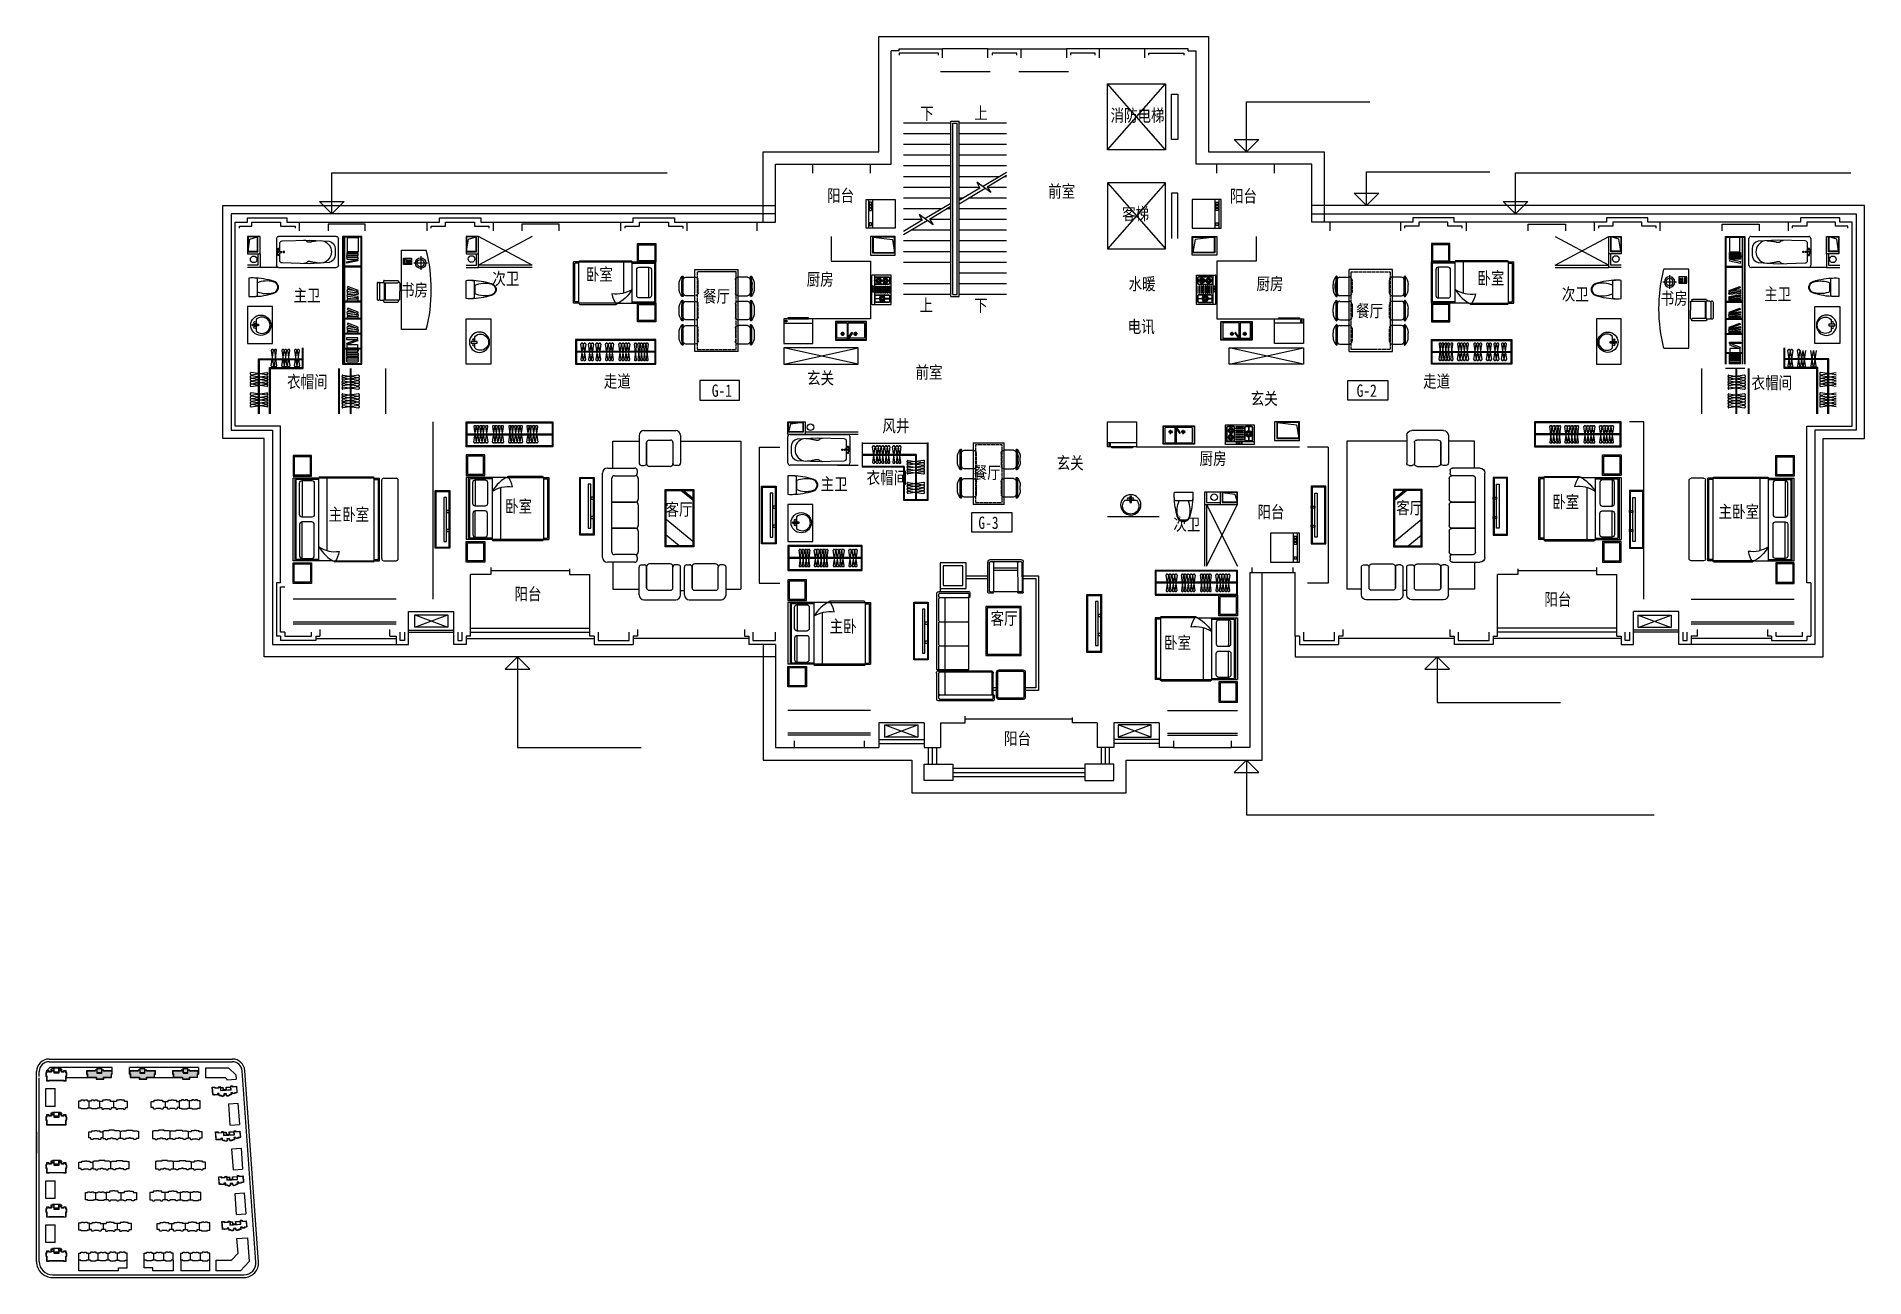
# Model space of a CAD drawing. Extents: x 544659 to 588977, y -8328 to 21775.
import ezdxf

# ---------------------------------------------------------------- set-up
doc = ezdxf.new("R2010")
doc.units = 0
doc.header["$LTSCALE"] = 1000
doc.header["$MEASUREMENT"] = 0
doc.linetypes.add('CONTINOUS', pattern=[0])
doc.linetypes.add('DASH', pattern=[0.35, 0.25, -0.1])
doc.layers.get('0').update_dxf_attribs({"color": 254, "linetype": 'CONTINUOUS'})
for name, color, linetype in [('DIM_ELEV', 3, 'CONTINUOUS'), ('J家具', 25, 'CONTINUOUS'), ('LVTRY', 6, 'CONTINUOUS'), ('PUB STRM', 4, 'CONTINUOUS'), ('stair', 2, 'CONTINUOUS'), ('TEXT', 7, 'CONTINUOUS'), ('WALL', 9, 'CONTINUOUS'), ('WINDOW', 4, 'CONTINUOUS'), ('保温层', 42, 'CONTINUOUS'), ('剖面墙线', 254, 'CONTINUOUS'), ('栏杆', 2, 'CONTINUOUS'), ('看线', 157, 'CONTINUOUS'), ('空调', 231, 'CONTINOUS'), ('空调百叶', 35, 'CONTINUOUS')]:
    doc.layers.add(name, color=color, linetype=linetype)
doc.styles.add('-黑体', font='SIMHEI.TTF', dxfattribs={"width": 0.8})
doc.styles.add('DIM_FONT', font='SIMPLEX.shx', dxfattribs={"width": 0.8})

msp = doc.modelspace()

# ---------------------------------------------------------------- texts
at = {"layer": 'J家具', "style": 'DIM_FONT', "width": 0.7, "flags": 9}
for tag, p, s, rotation in [('XSIZE', (550380, 13960, 0), '54', 180), ('YSIZE', (550380, 13960, 0), '450', 180), ('XSIZE', (550452, 13960, 0), '54', 180), ('YSIZE', (550452, 13960, 0), '450', 180), ('XSIZE', (550636, 13960, 0), '54', 180), ('YSIZE', (550636, 13960, 0), '450', 180), ('XSIZE', (550700, 13960, 0), '54', 180), ('YSIZE', (550700, 13960, 0), '450', 180), ('YSIZE', (550774, 13960, 0), '450', 180), ('XSIZE', (550774, 13960, 0), '54', 180), ('XSIZE', (550943, 13960, 0), '54', 180), ('YSIZE', (550943, 13960, 0), '450', 180), ('XSIZE', (551007, 13960, 0), '54', 180), ('YSIZE', (551007, 13960, 0), '450', 180), ('XSIZE', (557884, 14140, 0), '54', 180), ('YSIZE', (557884, 14140, 0), '450', 180), ('XSIZE', (557948, 14140, 0), '54', 180), ('YSIZE', (557948, 14140, 0), '450', 180), ('XSIZE', (558069, 14140, 0), '54', 180), ('YSIZE', (558070, 14140, 0), '450', 180), ('XSIZE', (558134, 14140, 0), '54', 180), ('YSIZE', (558134, 14140, 0), '450', 180), ('XSIZE', (558248, 14140, 0), '54', 180), ('YSIZE', (558248, 14140, 0), '450', 180), ('XSIZE', (558312, 14140, 0), '54', 180), ('YSIZE', (558313, 14140, 0), '450', 180), ('XSIZE', (558481, 14140, 0), '54', 180), ('YSIZE', (558482, 14140, 0), '450', 180), ('XSIZE', (558555, 14140, 0), '54', 180), ('YSIZE', (558555, 14140, 0), '450', 180), ('XSIZE', (558619, 14140, 0), '54', 180), ('YSIZE', (558619, 14140, 0), '450', 180), ('XSIZE', (558803, 14140, 0), '54', 180), ('YSIZE', (558803, 14140, 0), '450', 180), ('XSIZE', (558876, 14140, 0), '54', 180), ('YSIZE', (558876, 14140, 0), '450', 180), ('XSIZE', (558949, 14140, 0), '54', 180), ('YSIZE', (558950, 14140, 0), '450', 180), ('XSIZE', (559014, 14140, 0), '54', 180), ('YSIZE', (559014, 14140, 0), '450', 180), ('XSIZE', (559180, 14140, 0), '54', 180), ('YSIZE', (559180, 14140, 0), '450', 180), ('XSIZE', (559261, 14140, 0), '54', 180), ('YSIZE', (559261, 14140, 0), '450', 180), ('XSIZE', (559325, 14140, 0), '54', 180), ('YSIZE', (559325, 14140, 0), '450', 180), ('XSIZE', (559399, 14140, 0), '54', 180), ('YSIZE', (559399, 14140, 0), '450', 180), ('XSIZE', (559463, 14140, 0), '54', 180), ('YSIZE', (559463, 14140, 0), '450', 180), ('XSIZE', (578692, 14140, 0), '54', 180), ('YSIZE', (578692, 14140, 0), '450', 180), ('XSIZE', (578757, 14140, 0), '54', 180), ('YSIZE', (578757, 14140, 0), '450', 180), ('XSIZE', (578830, 14140, 0), '54', 180), ('YSIZE', (578830, 14140, 0), '450', 180), ('XSIZE', (578895, 14140, 0), '54', 180), ('YSIZE', (578895, 14140, 0), '450', 180), ('XSIZE', (578976, 14140, 0), '54', 180), ('YSIZE', (578976, 14140, 0), '450', 180), ('XSIZE', (579142, 14140, 0), '54', 180), ('YSIZE', (579142, 14140, 0), '450', 180), ('XSIZE', (579206, 14140, 0), '54', 180), ('YSIZE', (579206, 14140, 0), '450', 180), ('XSIZE', (579280, 14140, 0), '54', 180), ('YSIZE', (579280, 14140, 0), '450', 180), ('XSIZE', (579352, 14140, 0), '54', 180), ('YSIZE', (579352, 14140, 0), '450', 180), ('XSIZE', (579536, 14140, 0), '54', 180), ('YSIZE', (579536, 14140, 0), '450', 180), ('XSIZE', (579600, 14140, 0), '54', 180), ('YSIZE', (579600, 14140, 0), '450', 180), ('XSIZE', (579674, 14140, 0), '54', 180), ('YSIZE', (579674, 14140, 0), '450', 180), ('XSIZE', (579843, 14140, 0), '54', 180), ('YSIZE', (579843, 14140, 0), '450', 180), ('XSIZE', (579907, 14140, 0), '54', 180), ('YSIZE', (579907, 14140, 0), '450', 180), ('XSIZE', (580022, 14140, 0), '54', 180), ('YSIZE', (580022, 14140, 0), '450', 180), ('XSIZE', (580086, 14140, 0), '54', 180), ('YSIZE', (580086, 14140, 0), '450', 180), ('XSIZE', (580207, 14140, 0), '54', 180), ('YSIZE', (580207, 14140, 0), '450', 180), ('XSIZE', (580272, 14140, 0), '54', 180), ('YSIZE', (580272, 14140, 0), '450', 180), ('XSIZE', (550067, 13599, 0), '54', 90), ('YSIZE', (550067, 13599, 0), '450', 90), ('XSIZE', (550067, 13518, 0), '54', 90), ('YSIZE', (550067, 13518, 0), '450', 90), ('YSIZE', (550067, 13453, 0), '450', 90), ('XSIZE', (550067, 13454, 0), '54', 90), ('XSIZE', (550067, 13380, 0), '54', 90), ('YSIZE', (550067, 13380, 0), '450', 90), ('YSIZE', (550067, 13315, 0), '450', 90), ('XSIZE', (550067, 13316, 0), '54', 90), ('XSIZE', (552290, 13530, 0), '54', 90), ('YSIZE', (552290, 13530, 0), '450', 90), ('XSIZE', (552290, 13466, 0), '54', 90), ('YSIZE', (552290, 13466, 0), '450', 90), ('XSIZE', (552290, 13392, 0), '54', 90), ('YSIZE', (552290, 13392, 0), '450', 90), ('XSIZE', (552290, 13328, 0), '54', 90), ('YSIZE', (552290, 13328, 0), '450', 90), ('XSIZE', (585865, 13530, 0), '54', 90), ('YSIZE', (585865, 13530, 0), '450', 90), ('XSIZE', (585865, 13466, 0), '54', 90), ('YSIZE', (585865, 13466, 0), '450', 90), ('XSIZE', (585865, 13392, 0), '54', 90), ('YSIZE', (585865, 13392, 0), '450', 90), ('XSIZE', (585865, 13328, 0), '54', 90), ('YSIZE', (585865, 13328, 0), '450', 90), ('XSIZE', (550067, 13102, 0), '54', 90), ('YSIZE', (550067, 13102, 0), '450', 90), ('XSIZE', (550067, 13021, 0), '54', 90), ('YSIZE', (550067, 13021, 0), '450', 90), ('XSIZE', (550067, 12957, 0), '54', 90), ('YSIZE', (550067, 12957, 0), '450', 90), ('XSIZE', (550067, 12883, 0), '54', 90), ('YSIZE', (550067, 12883, 0), '450', 90), ('XSIZE', (552290, 13247, 0), '54', 90), ('YSIZE', (552290, 13247, 0), '450', 90), ('XSIZE', (552290, 13079, 0), '54', 90), ('YSIZE', (552290, 13079, 0), '450', 90), ('XSIZE', (552290, 13015, 0), '54', 90), ('YSIZE', (552290, 13015, 0), '450', 90), ('XSIZE', (552290, 12941, 0), '54', 90), ('YSIZE', (552290, 12941, 0), '450', 90), ('XSIZE', (552290, 12877, 0), '54', 90), ('YSIZE', (552290, 12877, 0), '450', 90), ('XSIZE', (585865, 13247, 0), '54', 90), ('YSIZE', (585865, 13247, 0), '450', 90), ('XSIZE', (585865, 13079, 0), '54', 90), ('YSIZE', (585865, 13079, 0), '450', 90), ('XSIZE', (585865, 13015, 0), '54', 90), ('YSIZE', (585865, 13015, 0), '450', 90), ('XSIZE', (585865, 12941, 0), '54', 90), ('YSIZE', (585865, 12941, 0), '450', 90), ('XSIZE', (585865, 12877, 0), '54', 90), ('YSIZE', (585865, 12877, 0), '450', 90), ('XSIZE', (550067, 12819, 0), '54', 90), ('YSIZE', (550067, 12819, 0), '450', 90), ('XSIZE', (552290, 12796, 0), '54', 90), ('YSIZE', (552290, 12796, 0), '450', 90), ('XSIZE', (585865, 12796, 0), '54', 90), ('YSIZE', (585865, 12796, 0), '450', 90), ('XSIZE', (555292, 12140, 0), '54', 180), ('YSIZE', (555292, 12140, 0), '450', 180), ('XSIZE', (555357, 12140, 0), '54', 180), ('YSIZE', (555357, 12140, 0), '450', 180), ('XSIZE', (555430, 12140, 0), '54', 180), ('YSIZE', (555430, 12140, 0), '450', 180), ('XSIZE', (555495, 12140, 0), '54', 180), ('YSIZE', (555495, 12140, 0), '450', 180), ('XSIZE', (555576, 12140, 0), '54', 180), ('YSIZE', (555576, 12140, 0), '450', 180), ('XSIZE', (555742, 12140, 0), '54', 180), ('YSIZE', (555742, 12140, 0), '450', 180), ('XSIZE', (555806, 12140, 0), '54', 180), ('YSIZE', (555806, 12140, 0), '450', 180), ('XSIZE', (555880, 12140, 0), '54', 180), ('YSIZE', (555880, 12140, 0), '450', 180), ('XSIZE', (555952, 12140, 0), '54', 180), ('YSIZE', (555952, 12140, 0), '450', 180), ('XSIZE', (556136, 12140, 0), '54', 180), ('YSIZE', (556136, 12140, 0), '450', 180), ('XSIZE', (556200, 12140, 0), '54', 180), ('YSIZE', (556200, 12140, 0), '450', 180), ('XSIZE', (556274, 12140, 0), '54', 180), ('YSIZE', (556274, 12140, 0), '450', 180), ('XSIZE', (556348, 12140, 0), '54', 180), ('YSIZE', (556348, 12140, 0), '450', 180), ('XSIZE', (556413, 12140, 0), '54', 180), ('YSIZE', (556413, 12140, 0), '450', 180), ('XSIZE', (556573, 12140, 0), '54', 180), ('YSIZE', (556573, 12140, 0), '450', 180), ('XSIZE', (556637, 12140, 0), '54', 180), ('YSIZE', (556637, 12140, 0), '450', 180), ('XSIZE', (556711, 12140, 0), '54', 180), ('YSIZE', (556711, 12140, 0), '450', 180), ('XSIZE', (556783, 12140, 0), '54', 180), ('YSIZE', (556783, 12140, 0), '450', 180), ('XSIZE', (581372, 12140, 0), '54', 180), ('YSIZE', (581372, 12140, 0), '450', 180), ('XSIZE', (581444, 12140, 0), '54', 180), ('YSIZE', (581445, 12140, 0), '450', 180), ('XSIZE', (581518, 12140, 0), '54', 180), ('YSIZE', (581518, 12140, 0), '450', 180), ('XSIZE', (581582, 12140, 0), '54', 180), ('YSIZE', (581583, 12140, 0), '450', 180), ('XSIZE', (581742, 12140, 0), '54', 180), ('YSIZE', (581743, 12140, 0), '450', 180), ('XSIZE', (581807, 12140, 0), '54', 180), ('YSIZE', (581807, 12140, 0), '450', 180), ('XSIZE', (581881, 12140, 0), '54', 180), ('YSIZE', (581882, 12140, 0), '450', 180), ('XSIZE', (581955, 12140, 0), '54', 180), ('YSIZE', (581955, 12140, 0), '450', 180), ('XSIZE', (582019, 12140, 0), '54', 180), ('YSIZE', (582019, 12140, 0), '450', 180), ('XSIZE', (582203, 12140, 0), '54', 180), ('YSIZE', (582203, 12140, 0), '450', 180), ('XSIZE', (582276, 12140, 0), '54', 180), ('YSIZE', (582276, 12140, 0), '450', 180), ('XSIZE', (582349, 12140, 0), '54', 180), ('YSIZE', (582350, 12140, 0), '450', 180), ('XSIZE', (582414, 12140, 0), '54', 180), ('YSIZE', (582414, 12140, 0), '450', 180), ('XSIZE', (582580, 12140, 0), '54', 180), ('YSIZE', (582580, 12140, 0), '450', 180), ('XSIZE', (582661, 12140, 0), '54', 180), ('YSIZE', (582661, 12140, 0), '450', 180), ('XSIZE', (582725, 12140, 0), '54', 180), ('YSIZE', (582725, 12140, 0), '450', 180), ('XSIZE', (582799, 12140, 0), '54', 180), ('YSIZE', (582799, 12140, 0), '450', 180), ('XSIZE', (582863, 12140, 0), '54', 180), ('YSIZE', (582863, 12140, 0), '450', 180), ('XSIZE', (564954, 11649, 0), '54', 180.3844), ('YSIZE', (564955, 11649, 0), '450', 180.3844), ('XSIZE', (565035, 11649, 0), '54', 180.3844), ('YSIZE', (565036, 11649, 0), '450', 180.3844), ('XSIZE', (565100, 11650, 0), '54', 180.3844), ('YSIZE', (565100, 11650, 0), '450', 180.3844), ('XSIZE', (565175, 11649, 0), '54', 180.3844), ('YSIZE', (565176, 11649, 0), '450', 180.3844), ('XSIZE', (565257, 11649, 0), '54', 180.3844), ('YSIZE', (565257, 11649, 0), '450', 180.3844), ('XSIZE', (565321, 11650, 0), '54', 180.3844), ('YSIZE', (565321, 11650, 0), '450', 180.3844), ('XSIZE', (565442, 11649, 0), '54', 180.3844), ('YSIZE', (565443, 11649, 0), '450', 180.3844), ('XSIZE', (565523, 11649, 0), '54', 180.3844), ('YSIZE', (565524, 11649, 0), '450', 180.3844), ('XSIZE', (565588, 11650, 0), '54', 180.3844), ('YSIZE', (565588, 11650, 0), '450', 180.3844), ('XSIZE', (565963, 11466, 0), '54', 90), ('YSIZE', (565963, 11466, 0), '450', 90), ('XSIZE', (565963, 11402, 0), '54', 90), ('YSIZE', (565963, 11402, 0), '450', 90), ('XSIZE', (565963, 11328, 0), '54', 90), ('YSIZE', (565963, 11328, 0), '450', 90), ('XSIZE', (565963, 11254, 0), '54', 90), ('YSIZE', (565963, 11254, 0), '450', 90), ('XSIZE', (565963, 11189, 0), '54', 90), ('YSIZE', (565963, 11189, 0), '450', 90), ('XSIZE', (565963, 10929, 0), '54', 90), ('YSIZE', (565963, 10929, 0), '450', 90), ('XSIZE', (565963, 10865, 0), '54', 90), ('YSIZE', (565963, 10865, 0), '450', 90), ('XSIZE', (565963, 10791, 0), '54', 90), ('YSIZE', (565963, 10791, 0), '450', 90), ('XSIZE', (565963, 10719, 0), '54', 90), ('YSIZE', (565963, 10719, 0), '450', 90), ('XSIZE', (563172, 9140, 0), '54', 180), ('YSIZE', (563172, 9140, 0), '450', 180), ('XSIZE', (563244, 9140, 0), '54', 180), ('YSIZE', (563245, 9140, 0), '450', 180), ('XSIZE', (563318, 9140, 0), '54', 180), ('YSIZE', (563318, 9140, 0), '450', 180), ('XSIZE', (563382, 9140, 0), '54', 180), ('YSIZE', (563383, 9140, 0), '450', 180), ('XSIZE', (563542, 9140, 0), '54', 180), ('YSIZE', (563543, 9140, 0), '450', 180), ('XSIZE', (563607, 9140, 0), '54', 180), ('YSIZE', (563607, 9140, 0), '450', 180), ('XSIZE', (563681, 9140, 0), '54', 180), ('YSIZE', (563682, 9140, 0), '450', 180), ('XSIZE', (563755, 9140, 0), '54', 180), ('YSIZE', (563755, 9140, 0), '450', 180), ('XSIZE', (563819, 9140, 0), '54', 180), ('YSIZE', (563819, 9140, 0), '450', 180), ('XSIZE', (564003, 9140, 0), '54', 180), ('YSIZE', (564003, 9140, 0), '450', 180), ('XSIZE', (564076, 9140, 0), '54', 180), ('YSIZE', (564076, 9140, 0), '450', 180), ('XSIZE', (564149, 9140, 0), '54', 180), ('YSIZE', (564150, 9140, 0), '450', 180), ('XSIZE', (564214, 9140, 0), '54', 180), ('YSIZE', (564214, 9140, 0), '450', 180), ('XSIZE', (564380, 9140, 0), '54', 180), ('YSIZE', (564380, 9140, 0), '450', 180), ('XSIZE', (564461, 9140, 0), '54', 180), ('YSIZE', (564461, 9140, 0), '450', 180), ('XSIZE', (564525, 9140, 0), '54', 180), ('YSIZE', (564525, 9140, 0), '450', 180), ('XSIZE', (572072, 8540, 0), '54', 180), ('YSIZE', (572072, 8540, 0), '450', 180), ('XSIZE', (572144, 8540, 0), '54', 180), ('YSIZE', (572145, 8540, 0), '450', 180), ('XSIZE', (572218, 8540, 0), '54', 180), ('YSIZE', (572218, 8540, 0), '450', 180), ('XSIZE', (572282, 8540, 0), '54', 180), ('YSIZE', (572283, 8540, 0), '450', 180), ('XSIZE', (572442, 8540, 0), '54', 180), ('YSIZE', (572443, 8540, 0), '450', 180), ('XSIZE', (572507, 8540, 0), '54', 180), ('YSIZE', (572507, 8540, 0), '450', 180), ('XSIZE', (572581, 8540, 0), '54', 180), ('YSIZE', (572582, 8540, 0), '450', 180), ('XSIZE', (572655, 8540, 0), '54', 180), ('YSIZE', (572655, 8540, 0), '450', 180), ('XSIZE', (572719, 8540, 0), '54', 180), ('YSIZE', (572719, 8540, 0), '450', 180), ('XSIZE', (572903, 8540, 0), '54', 180), ('YSIZE', (572903, 8540, 0), '450', 180), ('XSIZE', (572976, 8540, 0), '54', 180), ('YSIZE', (572976, 8540, 0), '450', 180), ('XSIZE', (573049, 8540, 0), '54', 180), ('YSIZE', (573050, 8540, 0), '450', 180), ('XSIZE', (573114, 8540, 0), '54', 180), ('YSIZE', (573114, 8540, 0), '450', 180), ('XSIZE', (573280, 8540, 0), '54', 180), ('YSIZE', (573280, 8540, 0), '450', 180), ('XSIZE', (573361, 8540, 0), '54', 180), ('YSIZE', (573361, 8540, 0), '450', 180), ('XSIZE', (573425, 8540, 0), '54', 180), ('YSIZE', (573425, 8540, 0), '450', 180), ('XSIZE', (573499, 8540, 0), '54', 180), ('YSIZE', (573499, 8540, 0), '450', 180), ('XSIZE', (573563, 8540, 0), '54', 180), ('YSIZE', (573563, 8540, 0), '450', 180)]:
    msp.add_attdef(tag, p, s, height=0.5, rotation=rotation, dxfattribs=at)
at = {"layer": 'J家具', "style": 'DIM_FONT', "text_generation_flag": 4, "width": 0.7, "flags": 9}
for tag, p, s in [('YSIZE', (587147, 13960), '450'), ('XSIZE', (587147, 13960), '54'), ('YSIZE', (587212, 13960), '450'), ('XSIZE', (587212, 13960), '54'), ('YSIZE', (587381, 13960), '450'), ('XSIZE', (587381, 13960), '54'), ('YSIZE', (587454, 13960), '450'), ('XSIZE', (587454, 13960), '54'), ('YSIZE', (587519, 13960), '450'), ('XSIZE', (587519, 13960), '54'), ('YSIZE', (587703, 13960), '450'), ('XSIZE', (587703, 13960), '54'), ('YSIZE', (587775, 13960), '450'), ('XSIZE', (587775, 13960), '54')]:
    msp.add_attdef(tag, p, s, height=0.5, dxfattribs=at)
for tag, p, s in [('YSIZE', (588087, 13599), '450'), ('XSIZE', (588087, 13599), '54'), ('YSIZE', (588087, 13518), '450'), ('XSIZE', (588087, 13518), '54'), ('YSIZE', (588087, 13453), '450'), ('XSIZE', (588087, 13454), '54'), ('YSIZE', (588087, 13380), '450'), ('XSIZE', (588087, 13380), '54'), ('YSIZE', (588087, 13315), '450'), ('XSIZE', (588087, 13316), '54'), ('XSIZE', (588087, 13102), '54'), ('YSIZE', (588087, 13102), '450'), ('XSIZE', (588087, 13021), '54'), ('YSIZE', (588087, 13021), '450'), ('YSIZE', (588087, 12957), '450'), ('XSIZE', (588087, 12957), '54'), ('XSIZE', (588087, 12883), '54'), ('YSIZE', (588087, 12883), '450'), ('YSIZE', (588087, 12819), '450'), ('XSIZE', (588087, 12819), '54')]:
    msp.add_attdef(tag, p, s, height=0.5, rotation=90, dxfattribs=at)
at = {"layer": 'TEXT', "style": '-黑体', "width": 0.8}
for s, p in [('下', (566087, 19762)), ('上', (567396, 19768)), ('消防电梯', (570698, 19713)), ('前室', (569187, 17870)), ('阳台', (563826, 17768)), ('阳台', (573593, 17754)), ('客梯', (570978, 17325)), ('次卫', (555709, 15753)), ('卧室', (557977, 15855)), ('厨房', (563331, 15736)), ('水暖', (571137, 15624)), ('厨房', (574236, 15628)), ('卧室', (579593, 15763)), ('主卫', (550890, 15346)), ('书房', (553494, 15474)), ('餐厅', (560818, 15326)), ('次卫', (581641, 15373)), ('书房', (584037, 15273)), ('主卫', (586547, 15376)), ('上', (566066, 15108)), ('下', (567391, 15103)), ('餐厅', (576652, 14971)), ('电讯', (571115, 14588)), ('前室', (565970, 13479)), ('衣帽间', (550733, 13251)), ('走道', (558412, 13262)), ('G-1', (561030, 13035)), ('玄关', (563340, 13339)), ('G-2', (576665, 13035)), ('走道', (578277, 13262)), ('衣帽间', (586240, 13224)), ('玄关', (574097, 12843)), ('风井', (565166, 12179)), ('玄关', (569393, 11281)), ('厨房', (572857, 11388)), ('主卫', (563670, 10770)), ('衣帽间', (564784, 10922)), ('餐厅', (567380, 11046)), ('卧室', (581406, 10336)), ('主卧室', (551742, 10031)), ('卧室', (556018, 10230)), ('客厅', (559909, 10155)), ('阳台 ', (574259, 10091)), ('客厅', (577625, 10191)), ('主卧室', (585441, 10099)), ('G-3', (567494, 9830)), ('次卫', (572221, 9793)), ('阳台', (556248, 8102)), ('阳台', (581217, 7971)), ('主卧', (563887, 7316)), ('客厅', (567790, 7509)), ('卧室', (571996, 6920)), ('阳台', (568115, 4596))]:
    msp.add_text(s, height=300, dxfattribs=at).set_placement(p)

# ---------------------------------------------------------------- blocks, each defined once
blk = doc.blocks.new('ds')
at = {"layer": 'J家具', "ltscale": 0.5}
blk.add_lwpolyline([(0, -700), (350, -700), (350, 700), (0, 700)], close=True, dxfattribs=at)
at = {"layer": 'J家具', "color": 251, "ltscale": 40}
for points in [[(20, -680), (330, -680), (330, 680), (20, 680)], [(210, 533), (268, 533), (268, -533), (210, -533)], [(268, 294), (350, 294), (350, 246), (268, 246)], [(268, -172), (350, -172), (350, -220), (268, -220)]]:
    blk.add_lwpolyline(points, close=True, dxfattribs=at)
blk = doc.blocks.new('fsfsfsf')
at = {"layer": 'J家具'}
for p, q in [((-4050, -93016), (-4050, -93683)), ((-3930, -92896), (-3161, -92896)), ((-3041, -93016), (-3041, -93683)), ((-4682, -93153), (-4050, -93153)), ((-4682, -93805), (-4682, -93153)), ((-3865, -93697), (-3865, -93184)), ((-3865, -93184), (-3865, -93697)), ((-3865, -93186), (-3865, -93685)), ((-3807, -93128), (-3285, -93128)), ((-3227, -93186), (-3227, -93685)), ((-3041, -93153), (-1585, -93153)), ((-1585, -93153), (-1585, -96743)), ((-4938, -95971), (-4938, -93925)), ((-4818, -93805), (-4151, -93805)), ((-4091, -93865), (-4091, -93932)), ((-3990, -93743), (-3923, -93743)), ((-3296, -93766), (-3795, -93766)), ((-3101, -93743), (-3169, -93743)), ((-4706, -94629), (-4706, -94049)), ((-4648, -93991), (-4149, -93991)), ((-4068, -94060), (-4068, -94559)), ((-3416, -95716), (-3416, -94323)), ((-3416, -94323), (-2719, -94323)), ((-3393, -95692), (-3393, -94346)), ((-3393, -94346), (-2743, -94346)), ((-2743, -94583), (-3033, -94346)), ((-2743, -94540), (-2979, -94346)), ((-2743, -94346), (-2743, -95692)), ((-2719, -94323), (-2719, -95716)), ((-4706, -95267), (-4706, -94629)), ((-4138, -94629), (-4706, -94629)), ((-4706, -94629), (-4138, -94629)), ((-4068, -94698), (-4068, -95197)), ((-4706, -95847), (-4706, -95267)), ((-4138, -95267), (-4706, -95267)), ((-4706, -95267), (-4138, -95267)), ((-2743, -95587), (-3393, -95056)), ((-4068, -95337), (-4068, -95836)), ((-2719, -95716), (-3416, -95716)), ((-3078, -95692), (-3393, -95435)), ((-2743, -95692), (-3393, -95692)), ((-4151, -96091), (-4818, -96091)), ((-4682, -96091), (-4682, -96743)), ((-4149, -95905), (-4648, -95905)), ((-4091, -95963), (-4091, -96031)), ((-3990, -96152), (-3923, -96152)), ((-3296, -96129), (-3795, -96129)), ((-3101, -96152), (-3169, -96152)), ((-2891, -96152), (-2823, -96152)), ((-2196, -96129), (-2695, -96129)), ((-2001, -96152), (-2069, -96152)), ((-4050, -96880), (-4050, -96212)), ((-3865, -96199), (-3865, -96712)), ((-3865, -96712), (-3865, -96199)), ((-3865, -96710), (-3865, -96210)), ((-3227, -96710), (-3227, -96210)), ((-3041, -96880), (-3041, -96212)), ((-2951, -96880), (-2951, -96212)), ((-2765, -96199), (-2765, -96712)), ((-2765, -96712), (-2765, -96199)), ((-2765, -96710), (-2765, -96210)), ((-2127, -96710), (-2127, -96210)), ((-1941, -96880), (-1941, -96212)), ((-4682, -96743), (-4050, -96743)), ((-3930, -97000), (-3161, -97000)), ((-3807, -96768), (-3285, -96768)), ((-3041, -96778), (-2951, -96778)), ((-2831, -97000), (-2061, -97000)), ((-2707, -96768), (-2185, -96768)), ((-1941, -96743), (-1585, -96743))]:
    blk.add_line(p, q, dxfattribs=at)
for centre, major_axis, start_param, end_param in [((-3930, -93016), (-84.9, -84.9), 3.926991, 5.497787), ((-3161, -93016), (-84.9, 84.9), 3.926991, 5.497787), ((-3807, -93186), (-41, 41), 5.497787, 7.068583), ((-3807, -93186), (-41, 41), 5.497787, 7.068583), ((-3285, -93186), (-41, -41), 2.356194, 3.926991), ((-3285, -93186), (-41, -41), 2.356194, 3.926991), ((-4818, -93925), (-84.9, 84.9), 5.497787, 7.068583), ((-4151, -93865), (-42.4, -42.4), 2.356194, 3.926991), ((-4149, -93932), (-41, 41), 2.356194, 3.926991), ((-3990, -93683), (-42.4, -42.4), -0.785398, 0.785398), ((-3923, -93685), (-41, 41), 2.356194, 3.926991), ((-3795, -93697), (-49.2, 49.2), 0.785398, 2.356194), ((-3296, -93697), (-49.2, 49.2), 2.356194, 3.926991), ((-3169, -93685), (-41, -41), -0.785398, 0.785398), ((-3101, -93683), (-42.4, 42.4), 2.356194, 3.926991), ((-4648, -94049), (-41, 41), 5.497787, 7.068583), ((-4648, -94049), (-41, 41), 5.497787, 7.068583), ((-4138, -94060), (-49.2, 49.2), 3.926991, 5.497787), ((-4138, -94559), (-49.2, -49.2), 0.785398, 2.356194), ((-4138, -94698), (-49.2, 49.2), 3.926991, 5.497787), ((-4138, -95197), (-49.2, -49.2), 0.785398, 2.356194), ((-4138, -95337), (-49.2, 49.2), 3.926991, 5.497787), ((-4818, -95971), (-84.9, 84.9), 0.785398, 2.356194), ((-4648, -95847), (-41, 41), 0.785398, 2.356194), ((-4648, -95847), (-41, 41), 0.785398, 2.356194), ((-4151, -96031), (-42.4, -42.4), 0.785398, 2.356194), ((-4149, -95963), (-41, -41), 2.356194, 3.926991), ((-4138, -95836), (-49.2, -49.2), 0.785398, 2.356194), ((-3990, -96212), (-42.4, -42.4), 3.926991, 5.497787), ((-3923, -96210), (-41, 41), 3.926991, 5.497787), ((-3795, -96199), (-49.2, -49.2), 3.926991, 5.497787), ((-3296, -96199), (-49.2, 49.2), 3.926991, 5.497787), ((-3169, -96210), (-41, -41), 3.926991, 5.497787), ((-3101, -96212), (-42.4, 42.4), 3.926991, 5.497787), ((-2891, -96212), (-42.4, -42.4), 3.926991, 5.497787), ((-2823, -96210), (-41, 41), 3.926991, 5.497787), ((-2695, -96199), (-49.2, -49.2), 3.926991, 5.497787), ((-2196, -96199), (-49.2, 49.2), 3.926991, 5.497787), ((-2069, -96210), (-41, -41), 3.926991, 5.497787), ((-2001, -96212), (-42.4, 42.4), 3.926991, 5.497787), ((-3930, -96880), (-84.9, 84.9), 0.785398, 2.356194), ((-3807, -96710), (-41, -41), -0.785398, 0.785398), ((-3807, -96710), (-41, -41), -0.785398, 0.785398), ((-3285, -96710), (-41, 41), 2.356194, 3.926991), ((-3285, -96710), (-41, 41), 2.356194, 3.926991), ((-3161, -96880), (-84.9, -84.9), 0.785398, 2.356194), ((-2831, -96880), (-84.9, 84.9), 0.785398, 2.356194), ((-2707, -96710), (-41, -41), -0.785398, 0.785398), ((-2707, -96710), (-41, -41), -0.785398, 0.785398), ((-2185, -96710), (-41, 41), 2.356194, 3.926991), ((-2185, -96710), (-41, 41), 2.356194, 3.926991), ((-2061, -96880), (-84.9, -84.9), 0.785398, 2.356194)]:
    blk.add_ellipse(centre, major_axis=major_axis, ratio=1, start_param=start_param, end_param=end_param, dxfattribs=at)
blk = doc.blocks.new('c05')
at = {"layer": 'J家具'}
for p, q in [((-1000, -962), (-1000, 0)), ((-1000, 0), (1000, 0)), ((1000, -629), (1000, 0)), ((-1000, -50), (1000, -50)), ((-970, -80), (970, -80)), ((-970, -629), (-970, -80)), ((-945, -220), (-58, -220)), ((945, -220), (58, -220)), ((970, -629), (970, -80)), ((-1000, -629), (1010, -629)), ((-747, -829), (1030, -829)), ((1000, -1970), (1000, -629)), ((1030, -1950), (1030, -649)), ((-1030, -1950), (-1030, -1017)), ((-1000, -962), (-1000, -1970)), ((-1000, -1970), (1000, -1970)), ((-1000, -1970), (-1000, -2100)), ((-1000, -2100), (1000, -2100)), ((-1000, -2200), (-1000, -2500)), ((-970, -1970), (-970, -2070)), ((-970, -2070), (970, -2070)), ((-950, -2150), (950, -2150)), ((970, -1970), (970, -2070)), ((1000, -1970), (1000, -2100)), ((1000, -2200), (1000, -2500)), ((-950, -2550), (950, -2550))]:
    blk.add_line(p, q, dxfattribs=at)
for points in [[(-1550, -450), (-1550, 0), (-1050, 0), (-1050, -450), (-1550, -450), (-1550, -370)], [(1550, -450), (1550, 0), (1050, 0), (1050, -450), (1550, -450), (1550, -370)]]:
    blk.add_lwpolyline(points, dxfattribs=at)
for points in [[(-1520, -420), (-1520, -30), (-1080, -30), (-1080, -420)], [(1520, -420), (1520, -30), (1080, -30), (1080, -420)]]:
    blk.add_lwpolyline(points, close=True, dxfattribs=at)
for points in [[(-945, -220), (-945, -455, 0.414214), (-885, -515), (-118, -515, 0.414214), (-58, -455), (-58, -220, 0.414214), (-118, -160), (-885, -160, 0.414214)], [(945, -220), (945, -455, -0.414214), (885, -515), (118, -515, -0.414214), (58, -455), (58, -220, -0.414214), (118, -160), (885, -160, -0.414214)]]:
    blk.add_lwpolyline(points, format="xyb", close=True, dxfattribs=at)
blk.add_lwpolyline([(-667, -629, 0.180302), (-775, -1121, -0.088637), (-1030, -1017, 28871.271551)], format="xyb", dxfattribs=at)
for centre, radius, start, end in [((-187, -1442), 944, 120.6075, 153.2773), ((1010, -649), 20, 0, 90), ((-1001, -1939), 30.7, 200.3566, 272.3152), ((-950, -2200), 50, 90, 180), ((950, -2200), 50, 0, 90), ((1001, -1939), 30.7, 267.6884, 339.6917), ((-950, -2500), 50, 180, 270), ((950, -2500), 50, 270, 0)]:
    blk.add_arc(centre, radius, start, end, dxfattribs=at)
blk = doc.blocks.new('shu')
at = {"layer": 'J家具'}
for p, q in [((-313, 717), (-313, 693)), ((-313, 645), (-313, 546)), ((203, 741), (-289, 741)), ((203, 669), (-289, 669)), ((227, 717), (227, 693)), ((227, 645), (227, 546)), ((-1200, 0), (1200, 0)), ((-1200, -750), (-1200, 0)), ((-370, 525), (-370, 116)), ((-346, 549), (-325, 549)), ((-346, 92), (-325, 92)), ((-313, 76), (-313, 95)), ((-301, 525), (-301, 116)), ((215, 524), (-301, 524)), ((203, 495), (-289, 495)), ((-289, 52), (-43, 52)), ((203, 52), (-43, 52)), ((215, 525), (215, 116)), ((227, 76), (227, 95)), ((260, 549), (239, 549)), ((260, 92), (239, 92)), ((284, 525), (284, 116)), ((811, -787), (811, -369)), ((1200, 0), (1200, -750)), ((1020, -586), (602, -586))]:
    blk.add_line(p, q, dxfattribs=at)
for points in [[(963, -61), (963, -301), (771, -301), (771, -61)], [(938, -131), (786, -131), (786, -87), (938, -87)], [(786, -168), (820, -168), (820, -268), (786, -268)]]:
    blk.add_lwpolyline(points, close=True, dxfattribs=at)
for centre, radius in [((811, -578), 159), ((811, -578), 109), ((849, -178), 6.72), ((849, -206), 6.72), ((849, -234), 6.72), ((849, -263), 6.72), ((879, -178), 6.72), ((879, -206), 6.72), ((879, -234), 6.72), ((879, -263), 6.72), ((908, -178), 6.72), ((908, -206), 6.72), ((908, -234), 6.72), ((908, -263), 6.72)]:
    blk.add_circle(centre, radius, dxfattribs=at)
for centre, radius, start, end in [((-289, 717), 24, 90, 180), ((-289, 693), 24, 180, 270), ((-289, 645), 24, 90, 180), ((203, 717), 24, 360, 90), ((203, 693), 24, 270, 360), ((203, 645), 24, 360, 90), ((-346, 525), 24, 90, 180), ((-346, 116), 24, 180, 270), ((-325, 525), 24, 360, 90), ((-325, 116), 24, 270, 360), ((-289, 76), 24, 180, 270), ((-289, 519), 24, 240.3276, 270), ((-289, 519), 24, 240.3276, 270), ((203, 519), 24, 270, 299.6724), ((203, 76), 24, 270, 360), ((239, 525), 24, 90, 180), ((239, 116), 24, 180, 270), ((260, 525), 24, 360, 90), ((260, 116), 24, 270, 360), ((0, 3975), 4875, 255.75, 284.25)]:
    blk.add_arc(centre, radius, start, end, dxfattribs=at)
blk = doc.blocks.new('y02')
at = {"layer": 'LVTRY'}
for p, q in [((-1500, -325), (-1500, 325)), ((-1450, 375), (-50, 375)), ((-1421, 76), (-1421, -76)), ((-790, 285), (-1279, 260)), ((-1070, 273), (-969, 263)), ((-969, 263), (-929, 259)), ((-929, 259), (-919, 257)), ((-919, 257), (-901, 255)), ((-901, 255), (-894, 253)), ((-894, 253), (-888, 252)), ((-888, 252), (-882, 251)), ((-882, 251), (-876, 250)), ((-876, 250), (-871, 249)), ((-871, 249), (-851, 244)), ((-851, 244), (-840, 241)), ((-840, 241), (-835, 240)), ((-835, 240), (-829, 239)), ((-829, 239), (-824, 238)), ((-824, 238), (-818, 237)), ((-818, 237), (-812, 236)), ((-812, 236), (-806, 236)), ((-806, 236), (-801, 235)), ((-801, 235), (-796, 234)), ((-796, 234), (-791, 234)), ((-791, 234), (-786, 234)), ((-134, 267), (-790, 285)), ((-786, 234), (-781, 234)), ((-781, 234), (-777, 234)), ((-777, 234), (-773, 235)), ((-773, 235), (-770, 235)), ((-770, 235), (-766, 236)), ((-766, 236), (-763, 237)), ((-763, 237), (-759, 238)), ((-759, 238), (-756, 240)), ((-756, 240), (-753, 241)), ((-753, 241), (-750, 243)), ((-750, 243), (-747, 245)), ((-747, 245), (-744, 247)), ((-744, 247), (-742, 249)), ((-742, 249), (-739, 251)), ((-739, 251), (-737, 253)), ((-737, 253), (-734, 255)), ((-734, 255), (-726, 264)), ((-726, 264), (-724, 265)), ((-724, 265), (-722, 267)), ((-722, 267), (-720, 269)), ((-720, 269), (-717, 271)), ((-717, 271), (-715, 272)), ((-715, 272), (-713, 273)), ((-713, 273), (-710, 274)), ((-710, 274), (-707, 275)), ((-707, 275), (-703, 276)), ((-703, 276), (-699, 277)), ((-699, 277), (-694, 278)), ((-694, 278), (-689, 279)), ((-689, 279), (-676, 281)), ((-676, 281), (-663, 283)), ((-81, 18), (-122, 12)), ((-77, 20), (-77, 207)), ((-64, 71), (-72, 27)), ((-29, 71), (-25, 30)), ((0, 325), (0, -325)), ((-50, -375), (-1450, -375)), ((-1279, -260), (-790, -285)), ((-1070, -273), (-1036, -270)), ((-1036, -270), (-941, -260)), ((-941, -260), (-919, -257)), ((-919, -257), (-901, -255)), ((-901, -255), (-894, -253)), ((-894, -253), (-882, -251)), ((-882, -251), (-876, -250)), ((-876, -250), (-861, -246)), ((-861, -246), (-856, -245)), ((-856, -245), (-840, -241)), ((-840, -241), (-835, -240)), ((-835, -240), (-829, -239)), ((-829, -239), (-824, -238)), ((-824, -238), (-818, -237)), ((-818, -237), (-812, -236)), ((-812, -236), (-806, -236)), ((-806, -236), (-801, -235)), ((-801, -235), (-796, -234)), ((-796, -234), (-791, -234)), ((-791, -234), (-786, -234)), ((-790, -285), (-134, -267)), ((-786, -234), (-781, -234)), ((-781, -234), (-777, -234)), ((-777, -234), (-773, -235)), ((-773, -235), (-770, -235)), ((-770, -235), (-766, -236)), ((-766, -236), (-763, -237)), ((-763, -237), (-759, -238)), ((-759, -238), (-756, -240)), ((-756, -240), (-753, -241)), ((-753, -241), (-750, -243)), ((-750, -243), (-747, -245)), ((-747, -245), (-744, -247)), ((-744, -247), (-742, -249)), ((-742, -249), (-739, -251)), ((-739, -251), (-737, -253)), ((-737, -253), (-734, -255)), ((-734, -255), (-726, -264)), ((-726, -264), (-724, -265)), ((-724, -265), (-722, -267)), ((-722, -267), (-720, -269)), ((-720, -269), (-717, -271)), ((-717, -271), (-715, -272)), ((-715, -272), (-713, -273)), ((-713, -273), (-710, -274)), ((-710, -274), (-707, -275)), ((-707, -275), (-703, -276)), ((-703, -276), (-699, -277)), ((-699, -277), (-694, -278)), ((-694, -278), (-689, -279)), ((-689, -279), (-676, -281)), ((-676, -281), (-670, -282)), ((-670, -282), (-665, -282)), ((-81, -18), (-122, -12)), ((-77, -207), (-77, -20)), ((-64, -71), (-72, -27)), ((-29, -71), (-25, -30))]:
    blk.add_line(p, q, dxfattribs=at)
for centre, radius in [((-178, 0), 17.6), ((-178, 0), 11.6), ((-47, 71), 12.6), ((-48, 0), 9.88), ((-47, -71), 12.6)]:
    blk.add_circle(centre, radius, dxfattribs=at)
for centre, radius, start, end in [((-1450, 325), 50, 90, 180), ((-1236, 80), 185, 103.3031, 181.3633), ((-1053, 0), 276, 105.6385, 254.9629), ((-137, 207), 60, 0, 86.9301), ((-122, 0), 12.5, 90, 270), ((-82, 28), 10, 278.2472, 349.7858), ((-47, 71), 17.6, 0, 180), ((-50, 325), 50, 0, 90), ((-324, 0), 300, 354.3229, 5.6771), ((-1450, -325), 50, 180, 270), ((-1236, -80), 185, 178.6367, 256.6969), ((-137, -207), 60, 273.0699, 0), ((-82, -28), 10, 10.2142, 81.7528), ((-47, -71), 17.6, 180, 0), ((-50, -325), 50, 270, 0)]:
    blk.add_arc(centre, radius, start, end, dxfattribs=at)
blk = doc.blocks.new('ma1')
at = {"layer": 'LVTRY'}
for p, q in [((221, 0), (-221, 0)), ((226, -50), (221, 0)), ((210, -202), (-210, -202)), ((-108, -212), (108, -212)), ((210, -202), (221, -152)), ((221, -152), (226, -102)), ((226, -102), (226, -50))]:
    blk.add_line(p, q, dxfattribs=at)
for centre, radius, start, end in [((236, -76), 463, 170.5377, 187.7399), ((1597, -71), 1823, 181.2224, 197.2477), ((236, -76), 463, 187.7399, 195.822), ((448, -443), 602, 157.3737, 194.7786), ((-448, -443), 602, 345.2214, 22.6263), ((-1597, -71), 1823, 342.7523, 358.7776), ((12, -562), 164, 197.2477, 249.5476), ((23, -556), 163, 194.7786, 226.8543), ((0, -580), 129, 226.8543, 313.1457), ((0, -595), 129, 249.5476, 290.4524), ((-12, -562), 164, 290.4524, 342.7523), ((-23, -556), 163, 313.1457, 345.2214)]:
    blk.add_arc(centre, radius, start, end, dxfattribs=at)
blk = doc.blocks.new('c04')
at = {"layer": 'J家具'}
for p, q in [((-750, -629), (-750, 0)), ((750, 0), (-750, 0)), ((750, -962), (750, 0)), ((750, -50), (-750, -50)), ((720, -80), (-720, -80)), ((-720, -629), (-720, -80)), ((-695, -220), (-58, -220)), ((58, -220), (92, -220)), ((695, -220), (58, -220)), ((720, -629), (720, -80)), ((-780, -1850), (-780, -649)), ((497, -829), (-780, -829)), ((750, -629), (-760, -629)), ((-750, -1870), (-750, -629)), ((750, -962), (750, -1870)), ((780, -1850), (780, -1017)), ((750, -1870), (-750, -1870)), ((-750, -1870), (-750, -2000)), ((750, -2000), (-750, -2000)), ((-720, -1870), (-720, -1970)), ((720, -1970), (-720, -1970)), ((720, -1870), (720, -1970)), ((750, -1870), (750, -2000))]:
    blk.add_line(p, q, dxfattribs=at)
for points in [[(-1300, -450), (-1300, 0), (-800, 0), (-800, -450), (-1300, -450), (-1300, -370)], [(1300, -450), (1300, 0), (800, 0), (800, -450), (1300, -450), (1300, -370)]]:
    blk.add_lwpolyline(points, dxfattribs=at)
for points in [[(-1270, -420), (-1270, -30), (-830, -30), (-830, -420)], [(1270, -420), (1270, -30), (830, -30), (830, -420)]]:
    blk.add_lwpolyline(points, close=True, dxfattribs=at)
for points in [[(-695, -220), (-695, -455, 0.414214), (-635, -515), (-118, -515, 0.414214), (-58, -455), (-58, -220, 0.414214), (-118, -160), (-635, -160, 0.414214)], [(695, -220), (695, -455, -0.414214), (635, -515), (118, -515, -0.414214), (58, -455), (58, -220, -0.414214), (118, -160), (635, -160, -0.414214)]]:
    blk.add_lwpolyline(points, format="xyb", close=True, dxfattribs=at)
blk.add_lwpolyline([(417, -629, -0.180302), (525, -1121, 0.088637), (780, -1017, -28871.271551)], format="xyb", dxfattribs=at)
for centre, radius, start, end in [((-760, -649), 20, 90, 180), ((-63, -1442), 944, 26.7227, 59.3925), ((-751, -1839), 30.7, 200.3083, 272.3116), ((751, -1839), 30.7, 267.6848, 339.6434)]:
    blk.add_arc(centre, radius, start, end, dxfattribs=at)
blk = doc.blocks.new('x2')
at = {"layer": 'LVTRY'}
for p, q in [((-17, 113), (-140, 113)), ((-17, 205), (24, 205)), ((-17, 55), (-17, 205)), ((24, 55), (-17, 55)), ((24, 205), (24, 55)), ((140, 113), (24, 113))]:
    blk.add_line(p, q, dxfattribs=at)
for centre, radius in [((0, 0), 246), ((-51, 144), 26.7), ((61, 142), 26.7)]:
    blk.add_circle(centre, radius, dxfattribs=at)
blk.add_arc((0, -25), 197, 135.2527, 44.7473, dxfattribs=at)
at = {"layer": 'LVTRY', "style": 'DIM_FONT', "width": 0.8, "flags": 9}
for tag in ['YSIZE', 'XSIZE']:
    blk.add_attdef(tag, (5, 248), '', height=0.5, rotation=270, dxfattribs=at)
blk = doc.blocks.new('c02')
at = {"layer": 'J家具'}
for p, q in [((-500, 0), (500, 0)), ((500, -579), (500, 0)), ((-500, -912), (-500, 0)), ((-470, -30), (470, -30)), ((-470, -579), (-470, -30)), ((-373, -170), (373, -170)), ((470, -579), (470, -30)), ((-500, -579), (510, -579)), ((-247, -779), (530, -779)), ((500, -1870), (500, -579)), ((530, -1850), (530, -599)), ((-530, -1850), (-530, -967)), ((-500, -912), (-500, -1870)), ((-500, -1870), (500, -1870)), ((-500, -1870), (-500, -2000)), ((-500, -2000), (500, -2000)), ((-470, -1870), (-470, -1970)), ((-470, -1970), (470, -1970)), ((470, -1870), (470, -1970)), ((500, -1870), (500, -2000))]:
    blk.add_line(p, q, dxfattribs=at)
blk.add_lwpolyline([(-373, -170), (-373, -405, 0.414214), (-313, -465), (313, -465, 0.414214), (373, -405), (373, -170, 0.414214), (313, -110), (-313, -110, 0.414214)], format="xyb", close=True, dxfattribs=at)
blk.add_lwpolyline([(-167, -579, 0.180302), (-275, -1071, -0.088637), (-530, -967, 28871.271551)], format="xyb", dxfattribs=at)
for centre, radius, start, end in [((313, -1392), 944, 120.6075, 153.2773), ((510, -599), 20, 0, 90), ((-501, -1839), 30.7, 200.3566, 272.3152), ((501, -1839), 30.7, 267.6884, 339.6917)]:
    blk.add_arc(centre, radius, start, end, dxfattribs=at)
blk = doc.blocks.new('c03')
at = {"layer": 'J家具', "ltscale": 100}
for points in [[(-225, 0), (225, 0), (225, -450), (-225, -450)], [(-195, -30), (195, -30), (195, -420), (-195, -420)]]:
    blk.add_lwpolyline(points, close=True, dxfattribs=at)
blk = doc.blocks.new('A$C07320120')
at = {"layer": 'J家具', "ltscale": 100}
for p, q in [((357, 1825), (456, 1825)), ((944, 1825), (1043, 1825)), ((1531, 1825), (1630, 1825)), ((1531, 1775), (1629, 1775)), ((0, 1436), (1987, 1436)), ((0, 1436), (0, 386)), ((637, 1725), (177, 1725)), ((182, 1657), (182, 1432)), ((632, 1657), (632, 1436)), ((1223, 1725), (763, 1725)), ((768, 1657), (768, 1432)), ((1218, 1657), (1218, 1436)), ((1810, 1725), (1350, 1725)), ((1355, 1436), (1355, 1657)), ((1805, 1657), (1805, 1436)), ((1987, 386), (1987, 1436)), ((0, 386), (1987, 386)), ((177, 100), (637, 100)), ((182, 386), (182, 168)), ((357, 0), (456, 0)), ((632, 168), (632, 386)), ((763, 100), (1223, 100)), ((768, 386), (768, 168)), ((944, 0), (1043, 0)), ((1218, 168), (1218, 386)), ((1350, 100), (1810, 100)), ((1355, 386), (1355, 168)), ((1531, 0), (1630, 0)), ((1805, 168), (1805, 386))]:
    blk.add_line(p, q, dxfattribs=at)
at = {"layer": 'J家具', "color": 8, "linetype": 'DASH', "ltscale": 0.1}
for p, q in [((50, 1386), (1937, 1386)), ((50, 436), (50, 1386)), ((564, 1365), (249, 1365)), ((1151, 1365), (836, 1365)), ((1738, 1365), (1423, 1365)), ((1937, 1386), (1937, 436)), ((249, 460), (564, 460)), ((836, 460), (1151, 460)), ((1423, 460), (1738, 460)), ((1937, 436), (50, 436))]:
    blk.add_line(p, q, dxfattribs=at)
at = {"layer": 'J家具', "ltscale": 100}
for centre, radius, start, end in [((357, 1534), 290, 90, 132.4917), ((446, 1509), 316, 49.2735, 88.2349), ((944, 1534), 290, 90, 132.4917), ((1033, 1509), 316, 49.2735, 88.2349), ((1531, 1534), 290, 90, 132.4917), ((1531, 1534), 240, 90, 108.2557), ((1620, 1509), 266, 74.4494, 88.0759), ((1620, 1509), 316, 49.2735, 88.2349), ((168, 1741), 10.4, 132.4917, 200.9049), ((176, 1744), 19.1, 200.9049, 271.7651), ((407, -953), 2713, 84.8023, 95.1977), ((249, 1657), 67.5, 90, 180), ((564, 1657), 67.5, 0, 90), ((637, 1745), 20, 270, 337.33), ((646, 1741), 10, 337.33, 49.2735), ((755, 1741), 10.4, 132.4917, 200.9049), ((763, 1744), 19.1, 200.9049, 271.7651), ((993, -953), 2713, 84.8023, 95.1977), ((836, 1657), 67.5, 90, 180), ((1151, 1657), 67.5, 0, 90), ((1223, 1745), 20, 270, 337.33), ((1233, 1741), 10, 337.33, 49.2735), ((1342, 1741), 10.4, 132.4917, 200.9049), ((1350, 1744), 19.1, 200.9049, 271.7651), ((1580, -953), 2713, 84.8023, 95.1977), ((1423, 1657), 67.5, 90, 180), ((1738, 1657), 67.5, 0, 90), ((1810, 1745), 20, 270, 337.33), ((1819, 1741), 10, 337.33, 49.2735), ((168, 84), 10.4, 159.0951, 227.5083), ((176, 81), 19.1, 88.2349, 159.0951), ((357, 290), 290, 227.5083, 270), ((407, 2778), 2713, 264.8023, 275.1977), ((249, 168), 67.5, 180, 270), ((446, 315), 316, 271.7651, 310.7265), ((564, 168), 67.5, 270, 0), ((637, 80), 20, 22.67, 90), ((646, 84), 10, 310.7265, 22.67), ((755, 84), 10.4, 159.0951, 227.5083), ((763, 81), 19.1, 88.2349, 159.0951), ((944, 290), 290, 227.5083, 270), ((993, 2778), 2713, 264.8023, 275.1977), ((836, 168), 67.5, 180, 270), ((1033, 315), 316, 271.7651, 310.7265), ((1151, 168), 67.5, 270, 0), ((1223, 80), 20, 22.67, 90), ((1233, 84), 10, 310.7265, 22.67), ((1342, 84), 10.4, 159.0951, 227.5083), ((1350, 81), 19.1, 88.2349, 159.0951), ((1531, 290), 290, 227.5083, 270), ((1580, 2778), 2713, 264.8023, 275.1977), ((1423, 168), 67.5, 180, 270), ((1620, 315), 316, 271.7651, 310.7265), ((1738, 168), 67.5, 270, 0), ((1810, 80), 20, 22.67, 90), ((1819, 84), 10, 310.7265, 22.67)]:
    blk.add_arc(centre, radius, start, end, dxfattribs=at)
at = {"layer": 'J家具', "color": 8, "linetype": 'DASH', "ltscale": 0.1}
for centre, start, end in [((249, 1432), 180, 270), ((564, 1432), 270, 0), ((836, 1432), 180, 270), ((1151, 1432), 270, 0), ((1423, 1432), 180, 270), ((1738, 1432), 270, 0), ((249, 393), 90, 180), ((564, 393), 0, 90), ((836, 393), 90, 180), ((1151, 393), 0, 90), ((1423, 393), 90, 180), ((1738, 393), 0, 90)]:
    blk.add_arc(centre, 67.5, start, end, dxfattribs=at)
blk = doc.blocks.new('m')
at = {"layer": 'LVTRY'}
for p, q in [((-356, 469), (356, 469)), ((-356, 10), (-356, 469)), ((356, 469), (356, 10)), ((-346, 0), (346, 0))]:
    blk.add_line(p, q, dxfattribs=at)
at = {"layer": 'LVTRY', "color": 251}
for p, q in [((-152, 444), (-277, 444)), ((356, 68), (-356, 68)), ((-307, 318), (-309, 313)), ((-309, 313), (-260, 297)), ((-309, 208), (-260, 224)), ((-307, 203), (-309, 208)), ((-307, 414), (-307, 107)), ((-258, 302), (-307, 318)), ((-258, 219), (-307, 203)), ((-299, 414), (-299, 107)), ((-152, 436), (-277, 436)), ((-277, 85), (-152, 85)), ((-277, 77), (-152, 77)), ((-260, 297), (-258, 302)), ((-260, 224), (-258, 219)), ((-218, 441), (-214, 441)), ((-218, 323), (-218, 441)), ((-214, 323), (-218, 323)), ((-214, 198), (-218, 198)), ((-218, 198), (-218, 80)), ((-218, 80), (-214, 80)), ((-214, 441), (-214, 323)), ((-214, 80), (-214, 198)), ((-171, 302), (-122, 318)), ((-169, 297), (-171, 302)), ((-169, 224), (-171, 219)), ((-171, 219), (-122, 203)), ((-120, 313), (-169, 297)), ((-120, 208), (-169, 224)), ((-130, 107), (-130, 414)), ((-122, 107), (-122, 414)), ((-122, 318), (-120, 313)), ((-122, 203), (-120, 208)), ((90, 437), (-87, 437)), ((-87, 437), (-87, 421)), ((-87, 421), (90, 421)), ((90, 392), (-87, 392)), ((-87, 392), (-87, 375)), ((-87, 375), (90, 375)), ((90, 347), (-87, 347)), ((-87, 347), (-87, 330)), ((-87, 330), (90, 330)), ((90, 301), (-87, 301)), ((-87, 301), (-87, 285)), ((-87, 285), (90, 285)), ((90, 256), (-87, 256)), ((-87, 256), (-87, 239)), ((-87, 239), (90, 239)), ((90, 211), (-87, 211)), ((-87, 211), (-87, 194)), ((-87, 194), (90, 194)), ((90, 165), (-87, 165)), ((-87, 165), (-87, 149)), ((-87, 149), (90, 149)), ((90, 120), (-87, 120)), ((-87, 120), (-87, 103)), ((-87, 103), (90, 103)), ((90, 421), (90, 437)), ((90, 375), (90, 392)), ((90, 330), (90, 347)), ((90, 285), (90, 301)), ((90, 239), (90, 256)), ((90, 194), (90, 211)), ((90, 149), (90, 165)), ((90, 103), (90, 120)), ((128, 409), (128, 103)), ((128, 333), (188, 333)), ((128, 328), (128, 333)), ((188, 328), (128, 328)), ((128, 175), (188, 175)), ((128, 170), (128, 175)), ((188, 170), (128, 170)), ((136, 409), (136, 103)), ((284, 439), (158, 439)), ((284, 431), (158, 431)), ((158, 81), (284, 81)), ((158, 73), (284, 73)), ((188, 333), (188, 328)), ((188, 175), (188, 170)), ((215, 441), (220, 441)), ((215, 365), (215, 441)), ((220, 365), (215, 365)), ((218, 301), (222, 301)), ((218, 207), (218, 301)), ((222, 207), (218, 207)), ((223, 144), (219, 144)), ((219, 144), (219, 70)), ((219, 70), (223, 70)), ((220, 441), (220, 365)), ((222, 301), (222, 207)), ((223, 70), (223, 144)), ((314, 333), (254, 333)), ((254, 333), (254, 328)), ((254, 328), (314, 328)), ((314, 175), (254, 175)), ((254, 175), (254, 170)), ((254, 170), (314, 170)), ((306, 103), (306, 409)), ((314, 103), (314, 409)), ((314, 328), (314, 333)), ((314, 170), (314, 175))]:
    blk.add_line(p, q, dxfattribs=at)
for centre, radius in [((-213, 257), 70.1), ((-213, 257), 47.3), ((-213, 257), 41.8), ((-213, 257), 25.3), ((-41, 34), 16.2), ((19, 30), 16.2), ((76, 32), 16.2), ((219, 334), 63.7), ((221, 174), 63.7), ((219, 334), 43), ((221, 174), 43), ((219, 334), 38), ((221, 174), 38), ((219, 334), 23), ((221, 174), 23)]:
    blk.add_circle(centre, radius, dxfattribs=at)
for centre, radius, start, end in [((-277, 414), 30, 90, 180), ((-152, 414), 30, 0, 90), ((-277, 107), 30, 180, 270), ((-277, 414), 22, 90, 180), ((-277, 107), 22, 180, 270), ((-152, 414), 22, 0, 90), ((-152, 107), 30, 270, 0), ((-152, 107), 22, 270, 0), ((158, 409), 30, 90, 180), ((158, 103), 30, 180, 270), ((158, 409), 22, 90, 180), ((158, 103), 22, 180, 270), ((284, 409), 30, 0, 90), ((284, 409), 22, 0, 90), ((284, 103), 30, 270, 0), ((284, 103), 22, 270, 0)]:
    blk.add_arc(centre, radius, start, end, dxfattribs=at)
at = {"layer": 'LVTRY'}
for centre, start, end in [((-346, 10), 180, 269.961), ((346, 10), 269.961, 0)]:
    blk.add_arc(centre, 10, start, end, dxfattribs=at)
blk = doc.blocks.new('d2')
at = {"layer": 'LVTRY'}
blk.add_line((350, -500), (-350, -500), dxfattribs=at)
for points in [[(350, 0), (-350, 0), (-350, -600), (350, -600)], [(-250, -620), (250, -620), (250, -600), (-250, -600)], [(-250, -620), (-250, -630), (250, -630), (250, -620)], [(280, -570), (280, -530), (320, -530), (320, -570)]]:
    blk.add_lwpolyline(points, close=True, dxfattribs=at)
blk = doc.blocks.new('xi')
at = {"layer": 'LVTRY'}
for p, q in [((-350, -700), (-350, 0)), ((-350, 0), (350, 0)), ((350, 0), (350, -700)), ((-350, -550), (350, -550)), ((-350, -650), (350, -650)), ((350, -700), (-350, -700)), ((-224, -572), (-281, -572)), ((-281, -572), (-281, -629)), ((-281, -629), (-224, -629)), ((-224, -629), (-224, -572)), ((-152, -572), (-209, -572)), ((-209, -572), (-209, -629)), ((-209, -629), (-152, -629)), ((-152, -629), (-152, -572)), ((-80, -572), (-137, -572)), ((-137, -572), (-137, -629)), ((-137, -629), (-80, -629)), ((-80, -629), (-80, -572)), ((280, -572), (222, -572)), ((222, -572), (222, -629)), ((222, -629), (280, -629)), ((280, -629), (280, -572))]:
    blk.add_line(p, q, dxfattribs=at)
blk = doc.blocks.new('s02')
at = {"layer": 'J家具', "ltscale": 20}
for p, q in [((1394, 1999), (2205, 1999)), ((38, 1915), (38, 1218)), ((734, 1915), (38, 1915)), ((121, 1831), (121, 1302)), ((650, 1831), (121, 1831)), ((650, 1302), (650, 1831)), ((734, 1218), (734, 1915)), ((734, 1564), (1324, 1564)), ((734, 1493), (1324, 1493)), ((1324, 1116), (1324, 1929)), ((1358, 1912), (1359, 1151)), ((1451, 1935), (1381, 1935)), ((1497, 1934), (1451, 1935)), ((1474, 1913), (1475, 1150)), ((1474, 1913), (1475, 1150)), ((1474, 1912), (1475, 1151)), ((2124, 1763), (1474, 1763)), ((2124, 1706), (1474, 1707)), ((2147, 1935), (1494, 1934)), ((2124, 1912), (2125, 1151)), ((2217, 1935), (2147, 1935)), ((2240, 1912), (2241, 1151)), ((2275, 1564), (2684, 1564)), ((2275, 1493), (2614, 1493)), ((2276, 1117), (2276, 1929)), ((2614, 1493), (2614, -1460)), ((2684, 1564), (2684, -1530)), ((-64, 1091), (-64, -952)), ((819, 1126), (0, 1126)), ((0, 998), (0, 1068)), ((23, 1091), (784, 1091)), ((38, 1218), (734, 1218)), ((38, 1218), (38, 1126)), ((121, 1302), (650, 1302)), ((807, 1068), (807, 998)), ((842, 998), (842, 1103)), ((1452, 1094), (1347, 1094)), ((1382, 1128), (1452, 1129)), ((2102, 1128), (1498, 1128)), ((2218, 1128), (2148, 1128)), ((2253, 1094), (2148, 1093)), ((0, 348), (0, 952)), ((23, 975), (784, 975)), ((172, -952), (172, 952)), ((807, 348), (807, 952)), ((1267, 733), (1267, -584)), ((2221, 733), (1267, 733)), ((1300, 700), (1300, -551)), ((2188, 700), (1300, 700)), ((2188, -551), (2188, 700)), ((2221, -584), (2221, 733)), ((0, -302), (0, 302)), ((21, 325), (784, 325)), ((807, -952), (807, 302)), ((0, -952), (0, -348)), ((21, -325), (784, -325)), ((20, -975), (-43, -975)), ((784, -975), (21, -975)), ((1267, -584), (2221, -584)), ((1300, -551), (2188, -551)), ((1624, -975), (2262, -975)), ((-64, -1063), (-64, -1763)), ((0, -1670), (0, -1053)), ((2, -997), (1400, -997)), ((21, -1030), (1411, -1030)), ((172, -1625), (172, -1053)), ((1433, -1647), (1433, -1052)), ((1466, -1624), (1466, -1063)), ((1557, -1460), (1466, -1460)), ((1558, -1710), (1558, -1041)), ((1593, -1710), (1593, -1041)), ((1624, -1010), (2262, -1010)), ((2293, -1041), (2293, -1710)), ((2328, -1041), (2328, -1710)), ((2614, -1460), (2328, -1460)), ((-29, -1798), (1478, -1798)), ((0, -1740), (0, -1670)), ((23, -1647), (1444, -1647)), ((23, -1763), (1443, -1763)), ((1443, -1647), (1478, -1647)), ((1558, -1530), (1466, -1530)), ((1466, -1740), (1466, -1670)), ((1501, -1775), (1501, -1670)), ((2262, -1741), (1624, -1741)), ((2262, -1776), (1624, -1776)), ((2684, -1530), (2328, -1530))]:
    blk.add_line(p, q, dxfattribs=at)
at = {"layer": 'J家具', "ltscale": 20, "extrusion": (0, 0, -1)}
for centre, major_axis, start_param, end_param in [((1394, 1929), (-0.7, 70.3), -1.561177, 0.009619), ((2205, 1929), (-0.4, 70.3), 0.005571, 1.576367), ((1381, 1912), (-0.3, 23.2), -1.557478, 0.013318), ((1451, 1912), (-0.1, 23.2), 0.004738, 1.575534), ((1451, 1911), (0.6, 23.2), -0.025854, 1.456233), ((1451, 1911), (0.6, 23.2), -0.025854, 1.456233), ((1497, 1912), (0.1, 23.2), 4.706522, 6.277318), ((1497, 1911), (0.2, 23.2), -1.490264, -0.008178), ((1497, 1911), (0.2, 23.2), -1.490264, -0.008178), ((2101, 1912), (0.3, 23.2), -0.014452, 1.556344), ((2147, 1912), (-0.2, 23.2), -1.56168, 0.009117), ((2217, 1912), (0.3, 23.2), -0.014456, 1.556341), ((1347, 1116), (-0.1, 22.9), 3.144492, 4.715288), ((1382, 1151), (-0.1, 22.9), 3.144492, 4.715288), ((1452, 1151), (0.4, 22.9), 1.553641, 3.124438), ((1452, 1111), (12.3, 12.3), -0.786564, 2.355029), ((1498, 1150), (-0.2, 22.9), 3.147545, 4.718341), ((1498, 1150), (-0.2, 22.9), 3.147545, 4.718341), ((2102, 1151), (-0.1, 22.9), 1.575453, 3.14625), ((2148, 1151), (-0.2, 22.9), 3.148861, 4.719658), ((2148, 1111), (12.3, 12.3), 2.355029, 5.496622), ((2218, 1151), (-0.1, 22.9), 1.575453, 3.14625), ((2253, 1116), (-0.1, 22.9), 1.575457, 3.146253), ((195, 952), (-0.2, 23.2), -1.56244, -0.080353), ((149, -952), (-0.2, 23.2), 1.579236, 3.061323), ((1624, -1041), (0.3, 66), 4.707094, 6.27789), ((2262, -1041), (1.3, 65.9), -0.019738, 1.551058), ((2, -1063), (-1.3, 65.9), -1.551058, 0.019738), ((195, -1053), (-0.3, 23.2), -1.559438, -0.077351), ((1400, -1063), (-0.3, 66), 0.005295, 1.576091), ((1411, -1052), (-0.1, 22), 0.005295, 1.576091), ((1624, -1041), (0.2, 31.1), 4.704578, 6.275375), ((2262, -1041), (1.3, 31.1), -0.042649, 1.528147), ((149, -1625), (-0.1, 23.2), 1.574946, 3.057033), ((1478, -1670), (-0.1, 22.9), 0.003741, 1.574537), ((1624, -1710), (-0.3, 66), 3.146888, 4.717684), ((1624, -1710), (-0.2, 31.1), 3.149403, 4.7202), ((2262, -1710), (-1.3, 31.1), 1.612001, 3.182797), ((2262, -1710), (-1.3, 65.9), 1.590534, 3.161331)]:
    blk.add_ellipse(centre, major_axis=major_axis, ratio=1, start_param=start_param, end_param=end_param, dxfattribs=at)
at = {"layer": 'J家具', "ltscale": 20}
for centre, major_axis, start_param, end_param in [((-3, 1056), (-0.2, 69.9), -0.050349, 1.043559), ((23, 1068), (0.3, 23.2), 0.011418, 1.582214), ((23, 998), (-0.3, 23.2), 1.557969, 3.128766), ((784, 1068), (0, 22.9), 4.711619, 6.282416), ((784, 998), (0, 22.9), 3.142362, 4.713158), ((824, 998), (0.8, 17.4), 1.614808, 4.756401), ((819, 1103), (0.5, 22.9), -1.548493, 0.022303), ((23, 952), (0.3, 23.2), 0.011418, 1.582214), ((149, 952), (0.1, 23.2), -1.566647, -0.08456), ((784, 952), (0.4, 22.9), -1.553138, 0.017658), ((23, 348), (0.7, 23.2), 1.602292, 3.084379), ((23, 302), (-0.6, 23.2), 0.06197, 1.544057), ((784, 348), (-0.4, 22.9), 3.123934, 4.694731), ((784, 302), (0.5, 22.9), -1.548493, 0.022303), ((23, -302), (0.6, 23.2), 1.597536, 3.079623), ((23, -348), (-0.6, 23.2), 0.06197, 1.544057), ((784, -302), (-0.4, 22.9), 3.123934, 4.694731), ((784, -348), (0.4, 22.9), -1.553138, 0.017658), ((-41, -952), (0.2, 23.2), 1.579236, 3.061323), ((23, -952), (0.7, 23.2), 1.602292, 3.084379), ((195, -952), (0.3, 23.2), 1.583484, 3.065571), ((784, -952), (-0.5, 22.9), 3.120511, 4.691308), ((23, -1053), (-0.7, 23.2), 0.058552, 1.540639), ((149, -1053), (0.2, 23.2), -1.563698, -0.081611), ((-29, -1763), (-0.5, 34.8), 1.555777, 3.126573), ((23, -1624), (-0.3, 23.2), 1.559378, 3.130175), ((23, -1670), (0.3, 23.2), 0.011418, 1.582214), ((23, -1740), (-0.3, 23.2), 1.559378, 3.130175), ((195, -1625), (0.2, 23.2), 1.579153, 3.06124), ((1443, -1624), (-0.4, 22.9), 3.123934, 4.694731), ((1443, -1670), (0.4, 22.9), -1.553138, 0.017658), ((1443, -1740), (-0.4, 22.9), 3.123934, 4.694731), ((1478, -1775), (0.1, 22.9), 3.145334, 4.71613)]:
    blk.add_ellipse(centre, major_axis=major_axis, ratio=1, start_param=start_param, end_param=end_param, dxfattribs=at)
blk = doc.blocks.new('xc1')
at = {"layer": 'LVTRY'}
for p, q in [((-378, 0), (-378, 450)), ((-378, 450), (378, 450)), ((378, 450), (378, 0)), ((378, 0), (-378, 0))]:
    blk.add_line(p, q, dxfattribs=at)
at = {"layer": 'LVTRY', "color": 251}
for p, q in [((-368, 10), (-368, 440)), ((-368, 440), (368, 440)), ((368, 10), (-368, 10)), ((-338, 393), (-338, 50)), ((-105, 408), (-323, 408)), ((-323, 35), (-105, 35)), ((-153, 300), (-249, 300)), ((-201, 248), (-201, 348)), ((-90, 50), (-90, 393)), ((-63, 427), (-85, 411)), ((-85, 411), (12, 273)), ((-68, 393), (-68, 50)), ((33, 288), (-63, 427)), ((316, 408), (-53, 408)), ((-53, 35), (316, 35)), ((156, 300), (60, 300)), ((108, 248), (108, 348)), ((331, 50), (331, 393)), ((368, 440), (368, 10))]:
    blk.add_line(p, q, dxfattribs=at)
for centre, radius in [((-201, 300), 36.1), ((-201, 300), 27.1), ((108, 300), 36.1), ((108, 300), 27.1)]:
    blk.add_circle(centre, radius, dxfattribs=at)
for centre, radius, start, end in [((-323, 393), 15, 90, 180), ((-323, 50), 15, 180, 270), ((-105, 393), 15, 0, 90), ((-105, 50), 15, 270, 0), ((-74, 419), 21.7, 342.6068, 267.3353), ((-53, 393), 15, 90, 180), ((-53, 50), 15, 180, 270), ((22, 281), 13.3, 214.971, 34.971), ((316, 393), 15, 0, 90), ((316, 50), 15, 270, 0)]:
    blk.add_arc(centre, radius, start, end, dxfattribs=at)
blk = doc.blocks.new('z03.')
at = {"layer": 'J家具'}
for p, q in [((375, 0), (-375, 0)), ((-375, -1500), (-375, 0)), ((375, 0), (375, -1500)), ((-761, -357), (-761, -456)), ((-661, -177), (-661, -637)), ((-375, -182), (-594, -182)), ((596, -182), (371, -182)), ((663, -637), (663, -177)), ((763, -357), (763, -456)), ((-661, -863), (-661, -1323)), ((-594, -632), (-375, -632)), ((-375, -868), (-594, -868)), ((596, -632), (375, -632)), ((375, -868), (596, -868)), ((663, -1323), (663, -863)), ((-761, -1044), (-761, -1143)), ((-594, -1318), (-375, -1318)), ((596, -1318), (375, -1318)), ((713, -1044), (713, -1142)), ((763, -1044), (763, -1143)), ((-375, -1500), (375, -1500))]:
    blk.add_line(p, q, dxfattribs=at)
at = {"layer": 'J家具', "color": 8, "linetype": 'DASH', "ltscale": 0.1}
for p, q in [((-325, -1450), (-325, -50)), ((-325, -50), (325, -50)), ((-301, -249), (-301, -564)), ((303, -564), (303, -249)), ((325, -50), (325, -1450)), ((-301, -936), (-301, -1251)), ((303, -1251), (303, -936)), ((325, -1450), (-325, -1450))]:
    blk.add_line(p, q, dxfattribs=at)
at = {"layer": 'J家具'}
for centre, radius, start, end in [((-471, -357), 290, 137.5083, 180), ((2017, -407), 2713, 174.8023, 185.1977), ((-677, -168), 10.4, 69.0951, 137.5083), ((-680, -176), 19.1, 358.2349, 69.0951), ((-594, -249), 67.5, 90, 180), ((596, -249), 67.5, 0, 90), ((683, -176), 19.1, 110.9049, 181.7651), ((680, -168), 10.4, 42.4917, 110.9049), ((473, -357), 290, 0, 42.4917), ((-2014, -407), 2713, 354.8023, 5.1977), ((-446, -446), 316, 181.7651, 220.7265), ((-471, -1044), 290, 137.5083, 180), ((2017, -1093), 2713, 174.8023, 185.1977), ((-677, -646), 10, 220.7265, 292.67), ((-677, -855), 10.4, 69.0951, 137.5083), ((-681, -637), 20, 292.67, 0), ((-680, -863), 19.1, 358.2349, 69.0951), ((-594, -564), 67.5, 180, 270), ((-594, -936), 67.5, 90, 180), ((596, -564), 67.5, 270, 0), ((596, -936), 67.5, 0, 90), ((683, -637), 20, 180, 247.33), ((683, -863), 19.1, 110.9049, 181.7651), ((680, -646), 10, 247.33, 319.2735), ((680, -855), 10.4, 42.4917, 110.9049), ((448, -446), 316, 319.2735, 358.2349), ((473, -1044), 290, 0, 42.4917), ((-2014, -1093), 2713, 354.8023, 5.1977), ((-446, -1133), 316, 181.7651, 220.7265), ((-681, -1323), 20, 292.67, 0), ((-594, -1251), 67.5, 180, 270), ((596, -1251), 67.5, 270, 0), ((683, -1323), 20, 180, 247.33), ((448, -1133), 316, 319.2735, 358.2349), ((473, -1044), 240, 0, 18.2557), ((448, -1133), 266, 344.4494, 358.0759), ((-677, -1333), 10, 220.7265, 292.67), ((680, -1333), 10, 247.33, 319.2735)]:
    blk.add_arc(centre, radius, start, end, dxfattribs=at)
at = {"layer": 'J家具', "color": 8, "linetype": 'DASH', "ltscale": 0.1}
for centre, start, end in [((-369, -249), 0, 90), ((371, -249), 90, 180), ((-369, -564), 270, 0), ((-369, -936), 0, 90), ((371, -564), 180, 270), ((371, -936), 90, 180), ((-369, -1251), 270, 0), ((371, -1251), 180, 270)]:
    blk.add_arc(centre, 67.5, start, end, dxfattribs=at)
blk = doc.blocks.new('1234')
at = {"layer": '空调'}
for p, q in [((134658, 155047), (133858, 154747)), ((134658, 154747), (133858, 155047))]:
    blk.add_line(p, q, dxfattribs=at)
blk.add_lwpolyline([(134658, 154747), (134658, 155047), (133858, 155047), (133858, 154747)], close=True, dxfattribs=at)
blk = doc.blocks.new('z1')
for p, q in [((-876078, -170360, -161), (-876024, -170045, -161)), ((-876544, -170415, -161), (-876078, -170360, -161))]:
    blk.add_line(p, q)
at = {"elevation": -161}
for points in [[(-876009, -170430), (-876609, -170430), (-876609, -169980), (-876009, -169980)], [(-876009, -170430), (-876559, -170430), (-876559, -170030), (-876009, -170030)], [(-876024, -170415), (-876544, -170415), (-876544, -170045), (-876024, -170045)]]:
    blk.add_lwpolyline(points, close=True, dxfattribs=at)
blk = doc.blocks.new('A$C15E4124F')
at = {"layer": 'WALL'}
for p, q in [((420, 300), (0, 300)), ((0, 300), (0, 0)), ((0, 0), (420, 0)), ((420, 300), (50, 300)), ((50, 300), (50, 50)), ((50, 50), (420, 50)), ((410, 290), (60, 290)), ((60, 290), (60, 60)), ((60, 290), (356, 245)), ((60, 60), (410, 60)), ((356, 245), (410, 60)), ((410, 60), (410, 290)), ((420, 50), (420, 300)), ((420, 0), (420, 300))]:
    blk.add_line(p, q, dxfattribs=at)
blk = doc.blocks.new('A$C3B3C0B09')
at = {"layer": 'WALL'}
for points in [[(3165, 10149), (2929, 10149), (2929, 10065), (2836, 10065), (2836, 10021), (2420, 10021), (2420, 9864), (2455, 9864), (2455, 9701), (2897, 9701), (2897, 9621), (3255, 9621), (3255, 9701), (3639, 9701), (3639, 9864), (3674, 9864), (3674, 10025), (3258, 10025), (3258, 10065), (3165, 10065)], [(5252, 10144), (5015, 10144), (5015, 10061), (4922, 10061), (4922, 10016), (4506, 10016), (4506, 9859), (4541, 9859), (4541, 9696), (4983, 9696), (4983, 9616), (5341, 9616), (5341, 9696), (5725, 9696), (5725, 9859), (5761, 9859), (5761, 10021), (5345, 10021), (5345, 10061), (5252, 10061)], [(7338, 10144), (7101, 10144), (7101, 10061), (7009, 10061), (7009, 10016), (6593, 10016), (6593, 9859), (6628, 9859), (6628, 9696), (7069, 9696), (7069, 9616), (7428, 9616), (7428, 9696), (7812, 9696), (7812, 9859), (7847, 9859), (7847, 10021), (7431, 10021), (7431, 10061), (7338, 10061)]]:
    blk.add_hatch(color=1, dxfattribs=at).paths.add_polyline_path(points)
at = {"color": 8}
for p, q in [((0, 768), (0, 9989)), ((128, 9758), (128, 9989)), ((483, 9937), (448, 9937)), ((448, 9937), (448, 9771)), ((448, 9771), (483, 9771)), ((496, 9924), (461, 9924)), ((461, 9924), (461, 9784)), ((461, 9784), (496, 9784)), ((611, 10024), (483, 10024)), ((483, 10024), (483, 9937)), ((483, 9771), (483, 9542)), ((484, 10024), (646, 10186)), ((598, 10011), (496, 10011)), ((496, 10011), (496, 9924)), ((496, 9784), (496, 9555)), ((598, 9966), (598, 10011)), ((704, 9966), (598, 9966)), ((608, 10597), (9494, 10597)), ((608, 10469), (9494, 10469)), ((611, 9979), (611, 10024)), ((691, 9979), (611, 9979)), ((3674, 10186), (646, 10186)), ((765, 10113), (691, 10113)), ((691, 10113), (691, 9979)), ((691, 10027), (861, 10027)), ((778, 10100), (704, 10100)), ((704, 10100), (704, 10040)), ((704, 10040), (848, 10040)), ((704, 10027), (704, 9966)), ((1155, 10149), (765, 10149)), ((765, 10149), (765, 10113)), ((848, 10136), (778, 10136)), ((778, 10136), (778, 10100)), ((848, 10040), (848, 10136)), ((848, 9905), (848, 10027)), ((1072, 9905), (848, 9905)), ((861, 9918), (861, 10149)), ((861, 10040), (861, 10040)), ((861, 9984), (1059, 9984)), ((1059, 9918), (861, 9918)), ((1059, 10149), (1059, 9918)), ((1059, 10040), (1059, 10040)), ((1229, 10027), (1059, 10027)), ((1142, 10136), (1072, 10136)), ((1072, 10136), (1072, 10040)), ((1216, 10040), (1072, 10040)), ((1072, 10027), (1072, 9905)), ((1142, 10101), (1142, 10136)), ((1216, 10101), (1142, 10101)), ((1155, 10113), (1155, 10149)), ((1229, 10113), (1155, 10113)), ((1216, 10040), (1216, 10101)), ((1216, 9966), (1216, 10027)), ((1322, 9966), (1216, 9966)), ((1229, 9979), (1229, 10113)), ((1309, 9979), (1229, 9979)), ((1437, 10024), (1309, 10024)), ((1309, 10024), (1309, 9979)), ((1424, 10011), (1322, 10011)), ((1322, 10011), (1322, 9966)), ((1424, 9925), (1424, 10011)), ((1459, 9925), (1424, 9925)), ((1424, 9555), (1424, 9784)), ((1424, 9784), (1459, 9784)), ((1437, 9937), (1437, 10024)), ((1472, 9937), (1437, 9937)), ((1437, 9542), (1437, 9771)), ((1437, 9771), (1472, 9771)), ((1459, 9784), (1459, 9925)), ((1472, 9771), (1472, 9937)), ((2420, 10021), (2420, 9864)), ((2836, 10021), (2420, 10021)), ((2420, 9864), (2455, 9864)), ((2849, 10008), (2433, 10008)), ((2433, 10008), (2433, 9877)), ((2433, 9877), (2468, 9877)), ((2455, 9864), (2455, 9701)), ((2468, 9877), (2468, 9713)), ((2929, 10065), (2836, 10065)), ((2836, 10065), (2836, 10021)), ((2929, 10053), (2849, 10053)), ((2849, 10053), (2849, 10008)), ((2929, 10149), (2929, 9918)), ((3165, 10149), (2929, 10149)), ((2929, 9918), (3165, 9918)), ((2941, 10136), (3153, 10136)), ((2941, 9931), (2941, 10136)), ((3153, 9931), (2941, 9931)), ((3153, 10136), (3153, 9931)), ((3165, 9918), (3165, 10149)), ((3258, 10065), (3165, 10065)), ((3245, 10053), (3165, 10053)), ((3245, 10008), (3245, 10053)), ((3661, 10008), (3245, 10008)), ((3258, 10021), (3258, 10065)), ((3674, 10021), (3258, 10021)), ((3626, 9713), (3626, 9877)), ((3626, 9877), (3661, 9877)), ((3639, 9701), (3639, 9864)), ((3639, 9864), (3674, 9864)), ((3661, 9877), (3661, 10008)), ((3674, 9864), (3674, 10186)), ((7847, 10186), (4506, 10186)), ((4506, 9864), (4506, 10186)), ((4506, 10021), (4506, 9864)), ((4922, 10021), (4506, 10021)), ((4506, 9864), (4541, 9864)), ((4935, 10008), (4519, 10008)), ((4519, 10008), (4519, 9877)), ((4519, 9877), (4554, 9877)), ((4541, 9864), (4541, 9701)), ((4554, 9877), (4554, 9713)), ((5015, 10065), (4922, 10065)), ((4922, 10065), (4922, 10021)), ((5015, 10053), (4935, 10053)), ((4935, 10053), (4935, 10008)), ((5252, 10149), (5015, 10149)), ((5015, 10149), (5015, 9918)), ((5015, 9918), (5252, 9918)), ((5028, 10136), (5239, 10136)), ((5028, 9931), (5028, 10136)), ((5239, 9931), (5028, 9931)), ((5239, 10136), (5239, 9931)), ((5252, 9918), (5252, 10149)), ((5345, 10065), (5252, 10065)), ((5332, 10053), (5252, 10053)), ((5332, 10008), (5332, 10053)), ((5748, 10008), (5332, 10008)), ((5345, 10021), (5345, 10065)), ((5761, 10021), (5345, 10021)), ((5713, 9713), (5713, 9877)), ((5713, 9877), (5748, 9877)), ((5725, 9701), (5725, 9864)), ((5725, 9864), (5761, 9864)), ((5748, 9877), (5748, 10008)), ((5761, 9864), (5761, 10021)), ((6593, 10021), (6593, 9864)), ((7009, 10021), (6593, 10021)), ((6593, 9864), (6628, 9864)), ((7021, 10008), (6605, 10008)), ((6605, 10008), (6605, 9877)), ((6605, 9877), (6641, 9877)), ((6628, 9864), (6628, 9701)), ((6641, 9877), (6641, 9713)), ((7101, 10065), (7009, 10065)), ((7009, 10065), (7009, 10021)), ((7101, 10053), (7021, 10053)), ((7021, 10053), (7021, 10008)), ((7101, 10149), (7101, 9918)), ((7101, 10149), (7338, 10149)), ((7101, 9918), (7338, 9918)), ((7114, 10136), (7325, 10136)), ((7114, 9931), (7114, 10136)), ((7325, 9931), (7114, 9931)), ((7325, 10136), (7325, 9931)), ((7338, 9918), (7338, 10149)), ((7431, 10065), (7338, 10065)), ((7418, 10053), (7338, 10053)), ((7418, 10008), (7418, 10053)), ((7834, 10008), (7418, 10008)), ((7431, 10021), (7431, 10065)), ((7847, 10021), (7431, 10021)), ((7799, 9713), (7799, 9877)), ((7799, 9877), (7834, 9877)), ((7812, 9701), (7812, 9864)), ((7812, 9864), (7847, 9864)), ((7834, 9877), (7834, 10008)), ((7847, 10186), (7847, 9864)), ((7847, 9864), (7847, 10021)), ((9323, 10149), (8198, 10149)), ((8198, 10149), (8198, 9701)), ((9323, 10149), (9666, 9829)), ((9666, 9829), (9681, 9617)), ((10636, 745), (9973, 10023)), ((10763, 754), (10101, 10032)), ((128, 768), (128, 9694)), ((448, 9161), (896, 9161)), ((448, 8297), (448, 9161)), ((483, 9542), (611, 9542)), ((496, 9555), (598, 9555)), ((598, 9555), (598, 9565)), ((598, 9565), (1322, 9565)), ((611, 9542), (611, 9552)), ((611, 9552), (1309, 9552)), ((896, 8297), (896, 9161)), ((1309, 9552), (1309, 9542)), ((1309, 9542), (1437, 9542)), ((1322, 9565), (1322, 9555)), ((1322, 9555), (1424, 9555)), ((1437, 9701), (2897, 9701)), ((2468, 9713), (2909, 9713)), ((2897, 9701), (2897, 9621)), ((2897, 9621), (3255, 9621)), ((2909, 9713), (2909, 9633)), ((2909, 9633), (3242, 9633)), ((3242, 9633), (3242, 9713)), ((3242, 9713), (3626, 9713)), ((3255, 9621), (3255, 9701)), ((3255, 9701), (3639, 9701)), ((4541, 9701), (4983, 9701)), ((4554, 9713), (4996, 9713)), ((4983, 9701), (4983, 9621)), ((4983, 9621), (5341, 9621)), ((4996, 9713), (4996, 9633)), ((4996, 9633), (5329, 9633)), ((5329, 9633), (5329, 9713)), ((5329, 9713), (5713, 9713)), ((5341, 9621), (5341, 9701)), ((5341, 9701), (5725, 9701)), ((5725, 9701), (6628, 9701)), ((6628, 9701), (7069, 9701)), ((6641, 9713), (7082, 9713)), ((7069, 9701), (7069, 9621)), ((7069, 9621), (7428, 9621)), ((7082, 9713), (7082, 9633)), ((7082, 9633), (7415, 9633)), ((7415, 9633), (7415, 9713)), ((7415, 9713), (7799, 9713)), ((7428, 9621), (7428, 9701)), ((7812, 9701), (7428, 9701)), ((8198, 9701), (9146, 9701)), ((8522, 9231), (8649, 9241)), ((8548, 8871), (8522, 9231)), ((8535, 9220), (8638, 9227)), ((8559, 8884), (8535, 9220)), ((8557, 8871), (8548, 8871)), ((8558, 8852), (8557, 8871)), ((8569, 8885), (8559, 8884)), ((8570, 8866), (8569, 8885)), ((8637, 8871), (8570, 8866)), ((8638, 8864), (8637, 8871)), ((8638, 9227), (8641, 9185)), ((8676, 8867), (8638, 8864)), ((8641, 9185), (8838, 9200)), ((8649, 9241), (8652, 9199)), ((8652, 9199), (8825, 9211)), ((8762, 8870), (8676, 8864)), ((8676, 8864), (8676, 8867)), ((8776, 8882), (8762, 8870)), ((8789, 8877), (8767, 8858)), ((8861, 8925), (8774, 8919)), ((8774, 8919), (8776, 8882)), ((8849, 8912), (8787, 8907)), ((8787, 8907), (8789, 8877)), ((8822, 9253), (8898, 9258)), ((8825, 9211), (8822, 9253)), ((8836, 9241), (8887, 9245)), ((8838, 9200), (8836, 9241)), ((8856, 8813), (8849, 8912)), ((8868, 8826), (8861, 8925)), ((8887, 9245), (8890, 9203)), ((8890, 9203), (8902, 9204)), ((8898, 9258), (8912, 9064)), ((8901, 9217), (9039, 9227)), ((8912, 9064), (9439, 9101)), ((8915, 9205), (9027, 9213)), ((8915, 9205), (8924, 9077)), ((8924, 9077), (9425, 9113)), ((9027, 9213), (9034, 9108)), ((9034, 9108), (9210, 9120)), ((9039, 9227), (9046, 9121)), ((9046, 9121), (9196, 9132)), ((9206, 8911), (9078, 8902)), ((9078, 8902), (9082, 8842)), ((9194, 8898), (9092, 8890)), ((9092, 8890), (9096, 8830)), ((9146, 9701), (9232, 9621)), ((9189, 9237), (9428, 9254)), ((9196, 9132), (9189, 9237)), ((9198, 8837), (9194, 8898)), ((9202, 9226), (9416, 9241)), ((9210, 9120), (9202, 9226)), ((9210, 8851), (9206, 8911)), ((9232, 9621), (9234, 9585)), ((9234, 9585), (9681, 9617)), ((9424, 8866), (9339, 8860)), ((9425, 9113), (9416, 9241)), ((9504, 8971), (9417, 8965)), ((9417, 8965), (9424, 8866)), ((9425, 9296), (9499, 9301)), ((9439, 9101), (9425, 9296)), ((9428, 9254), (9425, 9296)), ((9429, 9242), (9442, 9243)), ((9493, 8958), (9430, 8953)), ((9430, 8953), (9437, 8854)), ((9439, 9284), (9487, 9288)), ((9442, 9243), (9439, 9284)), ((9487, 9288), (9490, 9246)), ((9490, 9246), (9694, 9261)), ((9495, 8927), (9493, 8958)), ((9519, 8911), (9495, 8927)), ((9499, 9301), (9501, 9260)), ((9501, 9260), (9706, 9274)), ((9507, 8934), (9504, 8971)), ((9523, 8924), (9507, 8934)), ((9616, 8918), (9519, 8911)), ((9602, 8930), (9523, 8924)), ((9705, 8966), (9600, 8959)), ((9600, 8959), (9602, 8930)), ((9719, 8954), (9614, 8947)), ((9614, 8947), (9616, 8918)), ((9694, 9261), (9714, 8986)), ((9714, 8986), (9704, 8985)), ((9704, 8985), (9705, 8966)), ((9727, 8974), (9718, 8974)), ((9718, 8974), (9719, 8954)), ((896, 8297), (448, 8297)), ((1155, 8009), (765, 8009)), ((765, 8009), (765, 7974)), ((848, 7996), (778, 7996)), ((778, 7996), (778, 7961)), ((848, 7900), (848, 7996)), ((861, 7779), (861, 8009)), ((1059, 8009), (1059, 7779)), ((1142, 7996), (1072, 7996)), ((1072, 7996), (1072, 7900)), ((1142, 7961), (1142, 7996)), ((1155, 7974), (1155, 8009)), ((2048, 8569), (2163, 8569)), ((2048, 8219), (2048, 8569)), ((2163, 8219), (2048, 8219)), ((2163, 8569), (2163, 8611)), ((2163, 8611), (2268, 8611)), ((2163, 8187), (2163, 8219)), ((2446, 8187), (2163, 8187)), ((2268, 8611), (2268, 8591)), ((2268, 8591), (2341, 8591)), ((2341, 8591), (2341, 8611)), ((2341, 8611), (2446, 8611)), ((2446, 8611), (2446, 8569)), ((2446, 8569), (2662, 8569)), ((2446, 8219), (2446, 8187)), ((2662, 8219), (2446, 8219)), ((2554, 8219), (2554, 8569)), ((2662, 8569), (2662, 8611)), ((2662, 8611), (2768, 8611)), ((2662, 8187), (2662, 8219)), ((2945, 8187), (2662, 8187)), ((2768, 8611), (2768, 8591)), ((2768, 8591), (2840, 8591)), ((2840, 8591), (2840, 8611)), ((2840, 8611), (2945, 8611)), ((2945, 8611), (2945, 8569)), ((2945, 8569), (3053, 8569)), ((3053, 8219), (2945, 8219)), ((2945, 8219), (2945, 8187)), ((3053, 8569), (3053, 8219)), ((3197, 8543), (3053, 8543)), ((3053, 8241), (3158, 8241)), ((3158, 8241), (3158, 8183)), ((3158, 8183), (3185, 8167)), ((3185, 8167), (3242, 8167)), ((3342, 8595), (3197, 8595)), ((3197, 8595), (3197, 8543)), ((3242, 8167), (3269, 8183)), ((3269, 8183), (3269, 8203)), ((3269, 8203), (3516, 8203)), ((3443, 8611), (3342, 8611)), ((3342, 8611), (3342, 8595)), ((3443, 8595), (3443, 8611)), ((3588, 8595), (3443, 8595)), ((3516, 8203), (3516, 8183)), ((3516, 8183), (3543, 8167)), ((3543, 8167), (3600, 8167)), ((3588, 8543), (3588, 8595)), ((3875, 8543), (3588, 8543)), ((3600, 8167), (3628, 8183)), ((3628, 8183), (3628, 8241)), ((3628, 8241), (3836, 8241)), ((3732, 8543), (3732, 8241)), ((3836, 8241), (3836, 8183)), ((3836, 8183), (3863, 8167)), ((3863, 8167), (3920, 8167)), ((4021, 8595), (3875, 8595)), ((3875, 8595), (3875, 8543)), ((3920, 8167), (3948, 8183)), ((3948, 8183), (3948, 8203)), ((3948, 8203), (4195, 8203)), ((4121, 8611), (4021, 8611)), ((4021, 8611), (4021, 8595)), ((4121, 8595), (4121, 8611)), ((4267, 8595), (4121, 8595)), ((4195, 8203), (4195, 8183)), ((4195, 8183), (4222, 8167)), ((4222, 8167), (4279, 8167)), ((4267, 8543), (4267, 8595)), ((4417, 8543), (4267, 8543)), ((4279, 8167), (4306, 8183)), ((4306, 8183), (4306, 8241)), ((4306, 8241), (4417, 8241)), ((4417, 8241), (4417, 8543)), ((5558, 8543), (5709, 8543)), ((5558, 8241), (5558, 8543)), ((5670, 8241), (5558, 8241)), ((5670, 8183), (5670, 8241)), ((5697, 8167), (5670, 8183)), ((5754, 8167), (5697, 8167)), ((5709, 8543), (5709, 8595)), ((5709, 8595), (5854, 8595)), ((5781, 8183), (5754, 8167)), ((6028, 8203), (5781, 8203)), ((5781, 8203), (5781, 8183)), ((5854, 8595), (5854, 8611)), ((5854, 8611), (5955, 8611)), ((5955, 8611), (5955, 8595)), ((5955, 8595), (6100, 8595)), ((6028, 8183), (6028, 8203)), ((6055, 8167), (6028, 8183)), ((6112, 8167), (6055, 8167)), ((6100, 8595), (6100, 8543)), ((6100, 8543), (6387, 8543)), ((6139, 8183), (6112, 8167)), ((6348, 8241), (6139, 8241)), ((6139, 8241), (6139, 8183)), ((6244, 8543), (6244, 8241)), ((6348, 8183), (6348, 8241)), ((6375, 8167), (6348, 8183)), ((6432, 8167), (6375, 8167)), ((6387, 8543), (6387, 8595)), ((6387, 8595), (6533, 8595)), ((6459, 8183), (6432, 8167)), ((6706, 8203), (6459, 8203)), ((6459, 8203), (6459, 8183)), ((6533, 8595), (6533, 8611)), ((6533, 8611), (6633, 8611)), ((6633, 8611), (6633, 8595)), ((6633, 8595), (6779, 8595)), ((6706, 8183), (6706, 8203)), ((6734, 8167), (6706, 8183)), ((6791, 8167), (6734, 8167)), ((6779, 8595), (6779, 8543)), ((6779, 8543), (6922, 8543)), ((6818, 8183), (6791, 8167)), ((6922, 8241), (6818, 8241)), ((6818, 8241), (6818, 8183)), ((7030, 8569), (6922, 8569)), ((6922, 8569), (6922, 8219)), ((6922, 8219), (7030, 8219)), ((7135, 8611), (7030, 8611)), ((7030, 8611), (7030, 8569)), ((7030, 8219), (7030, 8187)), ((7030, 8187), (7313, 8187)), ((7135, 8591), (7135, 8611)), ((7208, 8591), (7135, 8591)), ((7313, 8611), (7208, 8611)), ((7208, 8611), (7208, 8591)), ((7313, 8569), (7313, 8611)), ((7529, 8569), (7313, 8569)), ((7313, 8187), (7313, 8219)), ((7313, 8219), (7529, 8219)), ((7421, 8219), (7421, 8569)), ((7635, 8611), (7529, 8611)), ((7529, 8611), (7529, 8569)), ((7529, 8219), (7529, 8187)), ((7529, 8187), (7812, 8187)), ((7635, 8591), (7635, 8611)), ((7707, 8591), (7635, 8591)), ((7812, 8611), (7707, 8611)), ((7707, 8611), (7707, 8591)), ((7812, 8569), (7812, 8611)), ((7927, 8569), (7812, 8569)), ((7812, 8187), (7812, 8219)), ((7812, 8219), (7927, 8219)), ((7927, 8219), (7927, 8569)), ((8626, 8857), (8558, 8852)), ((8626, 8851), (8626, 8857)), ((8664, 8853), (8626, 8851)), ((8665, 8850), (8664, 8853)), ((8767, 8858), (8665, 8850)), ((8941, 8819), (8856, 8813)), ((8953, 8832), (8868, 8826)), ((8943, 8793), (8941, 8819)), ((8979, 8796), (8943, 8793)), ((8955, 8807), (8953, 8832)), ((8982, 8809), (8955, 8807)), ((9001, 8781), (8979, 8796)), ((9004, 8794), (8982, 8809)), ((9060, 8785), (9001, 8781)), ((9054, 8798), (9004, 8794)), ((9068, 8810), (9054, 8798)), ((9082, 8805), (9060, 8785)), ((9082, 8842), (9066, 8840)), ((9066, 8840), (9068, 8810)), ((9096, 8830), (9080, 8829)), ((9080, 8829), (9082, 8805)), ((9214, 8838), (9198, 8837)), ((9226, 8852), (9210, 8851)), ((9216, 8814), (9214, 8838)), ((9240, 8798), (9216, 8814)), ((9228, 8822), (9226, 8852)), ((9244, 8811), (9228, 8822)), ((9299, 8803), (9240, 8798)), ((9294, 8815), (9244, 8811)), ((9314, 8832), (9294, 8815)), ((9319, 8820), (9299, 8803)), ((9341, 8834), (9314, 8832)), ((9318, 8419), (9765, 8451)), ((9391, 7397), (9318, 8419)), ((9355, 8823), (9319, 8820)), ((9339, 8860), (9341, 8834)), ((9437, 8854), (9353, 8848)), ((9353, 8848), (9355, 8823)), ((9765, 8451), (9838, 7429)), ((483, 7798), (448, 7798)), ((448, 7798), (448, 7632)), ((448, 7632), (483, 7632)), ((496, 7785), (461, 7785)), ((461, 7785), (461, 7644)), ((461, 7644), (496, 7644)), ((611, 7884), (483, 7884)), ((483, 7884), (483, 7798)), ((483, 7632), (483, 7403)), ((483, 7403), (611, 7403)), ((598, 7872), (496, 7872)), ((496, 7872), (496, 7785)), ((496, 7644), (496, 7416)), ((496, 7416), (598, 7416)), ((598, 7827), (598, 7872)), ((704, 7827), (598, 7827)), ((598, 7416), (598, 7425)), ((598, 7425), (1322, 7425)), ((611, 7840), (611, 7884)), ((691, 7840), (611, 7840)), ((611, 7403), (611, 7412)), ((611, 7412), (1309, 7412)), ((765, 7974), (691, 7974)), ((691, 7974), (691, 7840)), ((691, 7888), (861, 7888)), ((778, 7961), (704, 7961)), ((704, 7961), (704, 7900)), ((704, 7900), (848, 7900)), ((704, 7888), (704, 7827)), ((848, 7766), (848, 7888)), ((1072, 7766), (848, 7766)), ((861, 7900), (861, 7900)), ((861, 7844), (1059, 7844)), ((1059, 7779), (861, 7779)), ((1059, 7900), (1059, 7900)), ((1229, 7888), (1059, 7888)), ((1216, 7900), (1072, 7900)), ((1072, 7888), (1072, 7766)), ((1216, 7961), (1142, 7961)), ((1229, 7974), (1155, 7974)), ((1216, 7900), (1216, 7961)), ((1216, 7827), (1216, 7888)), ((1322, 7827), (1216, 7827)), ((1229, 7840), (1229, 7974)), ((1309, 7840), (1229, 7840)), ((1437, 7884), (1309, 7884)), ((1309, 7884), (1309, 7840)), ((1309, 7412), (1309, 7403)), ((1309, 7403), (1437, 7403)), ((1424, 7872), (1322, 7872)), ((1322, 7872), (1322, 7827)), ((1322, 7425), (1322, 7416)), ((1322, 7416), (1424, 7416)), ((1424, 7785), (1424, 7872)), ((1459, 7785), (1424, 7785)), ((1424, 7416), (1424, 7644)), ((1424, 7644), (1459, 7644)), ((1437, 7798), (1437, 7884)), ((1472, 7798), (1437, 7798)), ((1437, 7403), (1437, 7632)), ((1437, 7632), (1472, 7632)), ((1459, 7644), (1459, 7785)), ((1472, 7632), (1472, 7798)), ((2678, 7070), (2678, 7121)), ((2678, 7121), (2824, 7121)), ((2824, 7121), (2824, 7137)), ((2824, 7137), (2924, 7137)), ((2924, 7137), (2924, 7121)), ((2924, 7121), (3070, 7121)), ((3070, 7121), (3070, 7070)), ((3274, 7092), (3213, 7092)), ((3213, 7092), (3213, 6742)), ((3504, 7114), (3274, 7114)), ((3274, 7114), (3274, 7092)), ((3787, 7143), (3504, 7143)), ((3504, 7143), (3504, 7114)), ((3787, 7114), (3787, 7143)), ((4017, 7114), (3787, 7114)), ((4017, 7092), (4017, 7114)), ((4017, 7092), (4138, 7092)), ((4077, 6742), (4077, 7092)), ((4138, 7092), (4138, 7114)), ((4138, 7114), (4368, 7114)), ((4368, 7114), (4368, 7143)), ((4368, 7143), (4651, 7143)), ((4651, 7143), (4651, 7114)), ((4651, 7114), (4881, 7114)), ((4881, 7114), (4881, 7092)), ((4881, 7092), (4948, 7092)), ((4948, 7092), (4948, 6742)), ((5681, 7092), (5614, 7092)), ((5614, 7092), (5614, 6742)), ((5912, 7114), (5681, 7114)), ((5681, 7114), (5681, 7092)), ((6195, 7143), (5912, 7143)), ((5912, 7143), (5912, 7114)), ((6195, 7114), (6195, 7143)), ((6425, 7114), (6195, 7114)), ((6425, 7092), (6425, 7114)), ((6545, 7092), (6425, 7092)), ((6485, 6742), (6485, 7092)), ((6545, 7092), (6545, 7114)), ((6545, 7114), (6776, 7114)), ((6776, 7114), (6776, 7143)), ((6776, 7143), (7059, 7143)), ((7059, 7143), (7059, 7114)), ((7059, 7114), (7289, 7114)), ((7289, 7114), (7289, 7092)), ((7289, 7092), (7349, 7092)), ((7349, 7092), (7349, 6742)), ((7638, 7121), (7492, 7121)), ((7492, 7121), (7492, 7070)), ((7739, 7137), (7638, 7137)), ((7638, 7137), (7638, 7121)), ((7739, 7121), (7739, 7137)), ((7884, 7121), (7739, 7121)), ((7884, 7070), (7884, 7121)), ((9391, 7397), (9838, 7429)), ((9580, 7122), (9654, 7128)), ((9594, 6928), (9580, 7122)), ((9583, 7081), (9580, 7122)), ((9594, 7110), (9642, 7114)), ((9597, 7069), (9594, 7110)), ((9642, 7114), (9645, 7072)), ((9654, 7128), (9657, 7086)), ((9657, 7086), (9861, 7101)), ((9861, 7101), (9882, 6801)), ((0, 7068), (0, 6029)), ((2528, 7070), (2678, 7070)), ((2528, 6768), (2528, 7070)), ((2639, 6768), (2528, 6768)), ((2639, 6710), (2639, 6768)), ((2666, 6694), (2639, 6710)), ((2724, 6694), (2666, 6694)), ((2751, 6710), (2724, 6694)), ((2998, 6730), (2751, 6730)), ((2751, 6730), (2751, 6710)), ((2998, 6710), (2998, 6730)), ((3025, 6694), (2998, 6710)), ((3082, 6694), (3025, 6694)), ((3070, 7070), (3213, 7070)), ((3109, 6710), (3082, 6694)), ((3213, 6768), (3109, 6768)), ((3109, 6768), (3109, 6710)), ((3213, 7070), (3213, 6768)), ((3213, 6742), (3331, 6742)), ((3331, 6742), (3331, 6711)), ((3331, 6711), (3360, 6694)), ((3360, 6694), (3422, 6694)), ((3422, 6694), (3451, 6711)), ((3451, 6711), (3451, 6742)), ((3451, 6742), (3604, 6742)), ((3604, 6742), (3604, 6771)), ((3604, 6771), (3686, 6771)), ((3686, 6771), (3686, 6742)), ((3686, 6742), (3840, 6742)), ((3840, 6742), (3840, 6711)), ((3840, 6711), (3869, 6694)), ((3869, 6694), (3931, 6694)), ((3931, 6694), (3960, 6711)), ((3960, 6711), (3960, 6742)), ((4195, 6742), (3960, 6742)), ((4195, 6711), (4195, 6742)), ((4224, 6694), (4195, 6711)), ((4286, 6694), (4224, 6694)), ((4315, 6711), (4286, 6694)), ((4468, 6742), (4315, 6742)), ((4315, 6742), (4315, 6711)), ((4550, 6771), (4468, 6771)), ((4468, 6771), (4468, 6742)), ((4550, 6742), (4550, 6771)), ((4704, 6742), (4550, 6742)), ((4704, 6711), (4704, 6742)), ((4733, 6694), (4704, 6711)), ((4795, 6694), (4733, 6694)), ((4824, 6711), (4795, 6694)), ((4948, 6742), (4824, 6742)), ((4824, 6742), (4824, 6711)), ((5614, 6742), (5739, 6742)), ((5739, 6742), (5739, 6711)), ((5739, 6711), (5768, 6694)), ((5768, 6694), (5829, 6694)), ((5829, 6694), (5859, 6711)), ((5859, 6711), (5859, 6742)), ((5859, 6742), (6012, 6742)), ((6012, 6742), (6012, 6771)), ((6012, 6771), (6094, 6771)), ((6094, 6771), (6094, 6742)), ((6094, 6742), (6248, 6742)), ((6248, 6742), (6248, 6711)), ((6248, 6711), (6277, 6694)), ((6277, 6694), (6338, 6694)), ((6338, 6694), (6367, 6711)), ((6367, 6711), (6367, 6742)), ((6367, 6742), (6603, 6742)), ((6603, 6711), (6603, 6742)), ((6632, 6694), (6603, 6711)), ((6693, 6694), (6632, 6694)), ((6723, 6711), (6693, 6694)), ((6876, 6742), (6723, 6742)), ((6723, 6742), (6723, 6711)), ((6958, 6771), (6876, 6771)), ((6876, 6771), (6876, 6742)), ((6958, 6742), (6958, 6771)), ((7112, 6742), (6958, 6742)), ((7112, 6711), (7112, 6742)), ((7141, 6694), (7112, 6711)), ((7202, 6694), (7141, 6694)), ((7231, 6711), (7202, 6694)), ((7349, 6742), (7231, 6742)), ((7231, 6742), (7231, 6711)), ((7492, 7070), (7349, 7070)), ((7349, 7070), (7349, 6768)), ((7349, 6768), (7453, 6768)), ((7453, 6768), (7453, 6710)), ((7453, 6710), (7481, 6694)), ((7481, 6694), (7538, 6694)), ((7538, 6694), (7565, 6710)), ((7565, 6710), (7565, 6730)), ((7565, 6730), (7812, 6730)), ((7812, 6730), (7812, 6710)), ((7812, 6710), (7839, 6694)), ((7839, 6694), (7896, 6694)), ((8035, 7070), (7884, 7070)), ((7896, 6694), (7923, 6710)), ((7923, 6710), (7923, 6768)), ((7923, 6768), (8035, 6768)), ((8035, 6768), (8035, 7070)), ((8677, 7058), (8805, 7067)), ((8703, 6697), (8677, 7058)), ((8691, 7046), (8793, 7053)), ((8715, 6711), (8691, 7046)), ((8712, 6698), (8703, 6697)), ((8714, 6679), (8712, 6698)), ((8781, 6683), (8714, 6679)), ((8724, 6711), (8715, 6711)), ((8726, 6692), (8724, 6711)), ((8793, 6697), (8726, 6692)), ((8781, 6677), (8781, 6683)), ((8820, 6680), (8781, 6677)), ((8793, 7053), (8796, 7012)), ((8793, 6691), (8793, 6697)), ((8831, 6693), (8793, 6691)), ((8796, 7012), (8994, 7026)), ((8805, 7067), (8808, 7025)), ((8808, 7025), (8980, 7038)), ((8922, 6684), (8820, 6677)), ((8820, 6677), (8820, 6680)), ((8832, 6690), (8831, 6693)), ((8917, 6696), (8832, 6690)), ((8931, 6709), (8917, 6696)), ((8945, 6703), (8922, 6684)), ((9016, 6752), (8929, 6745)), ((8929, 6745), (8931, 6709)), ((9005, 6738), (8942, 6733)), ((8942, 6733), (8945, 6703)), ((8977, 7079), (9054, 7085)), ((8980, 7038), (8977, 7079)), ((8991, 7067), (9042, 7071)), ((8994, 7026), (8991, 7067)), ((9012, 6639), (9005, 6738)), ((9096, 6645), (9012, 6639)), ((9024, 6653), (9016, 6752)), ((9108, 6659), (9024, 6653)), ((9042, 7071), (9045, 7030)), ((9045, 7030), (9058, 7030)), ((9054, 7085), (9068, 6890)), ((9057, 7043), (9194, 7053)), ((9068, 6890), (9594, 6928)), ((9070, 7031), (9182, 7039)), ((9070, 7031), (9079, 6904)), ((9079, 6904), (9581, 6939)), ((9098, 6619), (9096, 6645)), ((9134, 6622), (9098, 6619)), ((9110, 6633), (9108, 6659)), ((9137, 6635), (9110, 6633)), ((9156, 6608), (9134, 6622)), ((9160, 6621), (9137, 6635)), ((9215, 6612), (9156, 6608)), ((9210, 6624), (9160, 6621)), ((9182, 7039), (9190, 6934)), ((9190, 6934), (9365, 6947)), ((9194, 7053), (9201, 6948)), ((9201, 6948), (9351, 6958)), ((9224, 6636), (9210, 6624)), ((9237, 6631), (9215, 6612)), ((9237, 6668), (9221, 6667)), ((9221, 6667), (9224, 6636)), ((9361, 6738), (9233, 6729)), ((9233, 6729), (9237, 6668)), ((9251, 6656), (9235, 6655)), ((9235, 6655), (9237, 6631)), ((9349, 6724), (9247, 6717)), ((9247, 6717), (9251, 6656)), ((9344, 7064), (9583, 7081)), ((9351, 6958), (9344, 7064)), ((9353, 6663), (9349, 6724)), ((9369, 6664), (9353, 6663)), ((9358, 7052), (9571, 7067)), ((9365, 6947), (9358, 7052)), ((9365, 6677), (9361, 6738)), ((9381, 6678), (9365, 6677)), ((9371, 6641), (9369, 6664)), ((9396, 6625), (9371, 6641)), ((9383, 6648), (9381, 6678)), ((9399, 6638), (9383, 6648)), ((9454, 6629), (9396, 6625)), ((9449, 6641), (9399, 6638)), ((9469, 6659), (9449, 6641)), ((9474, 6646), (9454, 6629)), ((9496, 6661), (9469, 6659)), ((9473, 6245), (9920, 6277)), ((9546, 5224), (9473, 6245)), ((9510, 6649), (9474, 6646)), ((9579, 6692), (9494, 6686)), ((9494, 6686), (9496, 6661)), ((9593, 6680), (9508, 6674)), ((9508, 6674), (9510, 6649)), ((9581, 6939), (9571, 7067)), ((9660, 6798), (9572, 6791)), ((9572, 6791), (9579, 6692)), ((9584, 7068), (9597, 7069)), ((9648, 6784), (9586, 6779)), ((9586, 6779), (9593, 6680)), ((9645, 7072), (9849, 7087)), ((9650, 6754), (9648, 6784)), ((9675, 6738), (9650, 6754)), ((9662, 6761), (9660, 6798)), ((9678, 6751), (9662, 6761)), ((9771, 6745), (9675, 6738)), ((9757, 6756), (9678, 6751)), ((9861, 6793), (9755, 6785)), ((9755, 6785), (9757, 6756)), ((9874, 6781), (9769, 6773)), ((9769, 6773), (9771, 6745)), ((9849, 7087), (9869, 6812)), ((9869, 6812), (9859, 6812)), ((9859, 6812), (9861, 6793)), ((9882, 6801), (9873, 6800)), ((9873, 6800), (9874, 6781)), ((9920, 6277), (9993, 5256)), ((483, 5471), (448, 5471)), ((448, 5471), (448, 5304)), ((496, 5458), (461, 5458)), ((461, 5458), (461, 5317)), ((611, 5557), (483, 5557)), ((483, 5557), (483, 5471)), ((598, 5544), (496, 5544)), ((496, 5544), (496, 5458)), ((598, 5499), (598, 5544)), ((704, 5499), (598, 5499)), ((611, 5512), (611, 5557)), ((691, 5512), (611, 5512)), ((765, 5647), (691, 5647)), ((691, 5647), (691, 5512)), ((691, 5560), (861, 5560)), ((778, 5634), (704, 5634)), ((704, 5634), (704, 5573)), ((704, 5573), (848, 5573)), ((704, 5560), (704, 5499)), ((1155, 5682), (765, 5682)), ((765, 5682), (765, 5647)), ((848, 5669), (778, 5669)), ((778, 5669), (778, 5634)), ((848, 5573), (848, 5669)), ((848, 5439), (848, 5560)), ((1072, 5439), (848, 5439)), ((861, 5451), (861, 5682)), ((861, 5573), (861, 5573)), ((861, 5517), (1059, 5517)), ((1059, 5451), (861, 5451)), ((1059, 5682), (1059, 5451)), ((1059, 5573), (1059, 5573)), ((1229, 5560), (1059, 5560)), ((1142, 5669), (1072, 5669)), ((1072, 5669), (1072, 5573)), ((1216, 5573), (1072, 5573)), ((1072, 5560), (1072, 5439)), ((1142, 5634), (1142, 5669)), ((1216, 5634), (1142, 5634)), ((1155, 5647), (1155, 5682)), ((1229, 5647), (1155, 5647)), ((1216, 5573), (1216, 5634)), ((1216, 5499), (1216, 5560)), ((1322, 5499), (1216, 5499)), ((1229, 5512), (1229, 5647)), ((1309, 5512), (1229, 5512)), ((1437, 5557), (1309, 5557)), ((1309, 5557), (1309, 5512)), ((1424, 5544), (1322, 5544)), ((1322, 5544), (1322, 5499)), ((1424, 5458), (1424, 5544)), ((1459, 5458), (1424, 5458)), ((1437, 5471), (1437, 5557)), ((1472, 5471), (1437, 5471)), ((1459, 5317), (1459, 5458)), ((1472, 5304), (1472, 5471)), ((2048, 5597), (2198, 5597)), ((2048, 5295), (2048, 5597)), ((2198, 5597), (2198, 5648)), ((2198, 5648), (2344, 5648)), ((2344, 5648), (2344, 5664)), ((2344, 5664), (2444, 5664)), ((2444, 5664), (2444, 5648)), ((2444, 5648), (2590, 5648)), ((2590, 5648), (2590, 5597)), ((2590, 5597), (2733, 5597)), ((2794, 5619), (2733, 5619)), ((2733, 5619), (2733, 5268)), ((2733, 5597), (2733, 5295)), ((3024, 5641), (2794, 5641)), ((2794, 5641), (2794, 5619)), ((3307, 5670), (3024, 5670)), ((3024, 5670), (3024, 5641)), ((3307, 5641), (3307, 5670)), ((3537, 5641), (3307, 5641)), ((3537, 5619), (3537, 5641)), ((3537, 5619), (3658, 5619)), ((3597, 5268), (3597, 5619)), ((3658, 5619), (3658, 5641)), ((3658, 5641), (3888, 5641)), ((3888, 5641), (3888, 5670)), ((3888, 5670), (4171, 5670)), ((4171, 5670), (4171, 5641)), ((4171, 5641), (4401, 5641)), ((4401, 5641), (4401, 5619)), ((4401, 5619), (4468, 5619)), ((4468, 5619), (4468, 5268)), ((5838, 5619), (5770, 5619)), ((5770, 5619), (5770, 5268)), ((6068, 5641), (5838, 5641)), ((5838, 5641), (5838, 5619)), ((6351, 5670), (6068, 5670)), ((6068, 5670), (6068, 5641)), ((6351, 5641), (6351, 5670)), ((6581, 5641), (6351, 5641)), ((6581, 5619), (6581, 5641)), ((6702, 5619), (6581, 5619)), ((6641, 5268), (6641, 5619)), ((6702, 5619), (6702, 5641)), ((6702, 5641), (6932, 5641)), ((6932, 5641), (6932, 5670)), ((6932, 5670), (7215, 5670)), ((7215, 5670), (7215, 5641)), ((7215, 5641), (7445, 5641)), ((7445, 5641), (7445, 5619)), ((7445, 5619), (7505, 5619)), ((7505, 5619), (7505, 5268)), ((7649, 5597), (7505, 5597)), ((7505, 5597), (7505, 5295)), ((7794, 5648), (7649, 5648)), ((7649, 5648), (7649, 5597)), ((7895, 5664), (7794, 5664)), ((7794, 5664), (7794, 5648)), ((7895, 5648), (7895, 5664)), ((8040, 5648), (7895, 5648)), ((8040, 5597), (8040, 5648)), ((8191, 5597), (8040, 5597)), ((8191, 5295), (8191, 5597)), ((448, 5304), (483, 5304)), ((448, 4695), (896, 4695)), ((448, 3831), (448, 4695)), ((461, 5317), (496, 5317)), ((483, 5304), (483, 5075)), ((483, 5075), (611, 5075)), ((496, 5317), (496, 5088)), ((496, 5088), (598, 5088)), ((598, 5088), (598, 5098)), ((598, 5098), (1322, 5098)), ((611, 5075), (611, 5085)), ((611, 5085), (1309, 5085)), ((896, 3831), (896, 4695)), ((1309, 5085), (1309, 5075)), ((1309, 5075), (1437, 5075)), ((1322, 5098), (1322, 5088)), ((1322, 5088), (1424, 5088)), ((1424, 5088), (1424, 5317)), ((1424, 5317), (1459, 5317)), ((1437, 5075), (1437, 5304)), ((1437, 5304), (1472, 5304)), ((2159, 5295), (2048, 5295)), ((2159, 5236), (2159, 5295)), ((2186, 5220), (2159, 5236)), ((2244, 5220), (2186, 5220)), ((2271, 5236), (2244, 5220)), ((2518, 5256), (2271, 5256)), ((2271, 5256), (2271, 5236)), ((2518, 5236), (2518, 5256)), ((2545, 5220), (2518, 5236)), ((2602, 5220), (2545, 5220)), ((2629, 5236), (2602, 5220)), ((2733, 5295), (2629, 5295)), ((2629, 5295), (2629, 5236)), ((2733, 5268), (2851, 5268)), ((2851, 5268), (2851, 5238)), ((2851, 5238), (2880, 5220)), ((2880, 5220), (2942, 5220)), ((2942, 5220), (2971, 5238)), ((2971, 5238), (2971, 5268)), ((2971, 5268), (3124, 5268)), ((3124, 5268), (3124, 5297)), ((3124, 5297), (3206, 5297)), ((3206, 5297), (3206, 5268)), ((3206, 5268), (3360, 5268)), ((3360, 5268), (3360, 5238)), ((3360, 5238), (3389, 5220)), ((3389, 5220), (3451, 5220)), ((3451, 5220), (3480, 5238)), ((3480, 5238), (3480, 5268)), ((3715, 5268), (3480, 5268)), ((3715, 5238), (3715, 5268)), ((3744, 5220), (3715, 5238)), ((3806, 5220), (3744, 5220)), ((3835, 5238), (3806, 5220)), ((3988, 5268), (3835, 5268)), ((3835, 5268), (3835, 5238)), ((4070, 5297), (3988, 5297)), ((3988, 5297), (3988, 5268)), ((4070, 5268), (4070, 5297)), ((4224, 5268), (4070, 5268)), ((4224, 5238), (4224, 5268)), ((4253, 5220), (4224, 5238)), ((4315, 5220), (4253, 5220)), ((4344, 5238), (4315, 5220)), ((4468, 5268), (4344, 5268)), ((4344, 5268), (4344, 5238)), ((5770, 5268), (5895, 5268)), ((5895, 5268), (5895, 5238)), ((5895, 5238), (5924, 5220)), ((5924, 5220), (5986, 5220)), ((5986, 5220), (6015, 5238)), ((6015, 5238), (6015, 5268)), ((6015, 5268), (6169, 5268)), ((6169, 5268), (6169, 5297)), ((6169, 5297), (6250, 5297)), ((6250, 5297), (6250, 5268)), ((6250, 5268), (6404, 5268)), ((6404, 5268), (6404, 5238)), ((6404, 5238), (6433, 5220)), ((6433, 5220), (6495, 5220)), ((6495, 5220), (6524, 5238)), ((6524, 5238), (6524, 5268)), ((6524, 5268), (6759, 5268)), ((6759, 5238), (6759, 5268)), ((6788, 5220), (6759, 5238)), ((6850, 5220), (6788, 5220)), ((6879, 5238), (6850, 5220)), ((7033, 5268), (6879, 5268)), ((6879, 5268), (6879, 5238)), ((7114, 5297), (7033, 5297)), ((7033, 5297), (7033, 5268)), ((7114, 5268), (7114, 5297)), ((7268, 5268), (7114, 5268)), ((7268, 5238), (7268, 5268)), ((7297, 5220), (7268, 5238)), ((7359, 5220), (7297, 5220)), ((7388, 5238), (7359, 5220)), ((7505, 5268), (7388, 5268)), ((7388, 5268), (7388, 5238)), ((7505, 5295), (7610, 5295)), ((7610, 5295), (7610, 5236)), ((7610, 5236), (7637, 5220)), ((7637, 5220), (7694, 5220)), ((7694, 5220), (7721, 5236)), ((7721, 5236), (7721, 5256)), ((7721, 5256), (7968, 5256)), ((7968, 5256), (7968, 5236)), ((7968, 5236), (7995, 5220)), ((7995, 5220), (8052, 5220)), ((8052, 5220), (8080, 5236)), ((8080, 5236), (8080, 5295)), ((8080, 5295), (8191, 5295)), ((8832, 4884), (8960, 4893)), ((8858, 4523), (8832, 4884)), ((8846, 4872), (8948, 4880)), ((8870, 4537), (8846, 4872)), ((8868, 4524), (8858, 4523)), ((8869, 4505), (8868, 4524)), ((8936, 4510), (8869, 4505)), ((8879, 4538), (8870, 4537)), ((8881, 4519), (8879, 4538)), ((8948, 4523), (8881, 4519)), ((8936, 4503), (8936, 4510)), ((8975, 4506), (8936, 4503)), ((8948, 4880), (8951, 4838)), ((8948, 4517), (8948, 4523)), ((8987, 4520), (8948, 4517)), ((8951, 4838), (9149, 4852)), ((8960, 4893), (8963, 4852)), ((8963, 4852), (9135, 4864)), ((9078, 4510), (8975, 4503)), ((8975, 4503), (8975, 4506)), ((9072, 4523), (8987, 4517)), ((8987, 4517), (8987, 4520)), ((9087, 4535), (9072, 4523)), ((9100, 4529), (9078, 4510)), ((9172, 4578), (9084, 4572)), ((9084, 4572), (9087, 4535)), ((9160, 4564), (9098, 4560)), ((9098, 4560), (9100, 4529)), ((9132, 4906), (9209, 4911)), ((9135, 4864), (9132, 4906)), ((9146, 4894), (9197, 4897)), ((9149, 4852), (9146, 4894)), ((9167, 4465), (9160, 4564)), ((9251, 4471), (9167, 4465)), ((9179, 4479), (9172, 4578)), ((9263, 4485), (9179, 4479)), ((9197, 4897), (9200, 4856)), ((9200, 4856), (9213, 4857)), ((9209, 4911), (9223, 4716)), ((9212, 4870), (9349, 4879)), ((9223, 4716), (9749, 4754)), ((9225, 4858), (9337, 4866)), ((9225, 4858), (9235, 4730)), ((9235, 4730), (9736, 4766)), ((9253, 4446), (9251, 4471)), ((9289, 4448), (9253, 4446)), ((9265, 4459), (9263, 4485)), ((9292, 4461), (9265, 4459)), ((9311, 4434), (9289, 4448)), ((9315, 4447), (9292, 4461)), ((9370, 4438), (9311, 4434)), ((9365, 4451), (9315, 4447)), ((9337, 4866), (9345, 4760)), ((9345, 4760), (9520, 4773)), ((9349, 4879), (9357, 4774)), ((9357, 4774), (9507, 4785)), ((9379, 4463), (9365, 4451)), ((9392, 4457), (9370, 4438)), ((9393, 4494), (9377, 4493)), ((9377, 4493), (9379, 4463)), ((9516, 4564), (9388, 4555)), ((9388, 4555), (9393, 4494)), ((9406, 4482), (9390, 4481)), ((9390, 4481), (9392, 4457)), ((9504, 4550), (9402, 4543)), ((9402, 4543), (9406, 4482)), ((9499, 4890), (9738, 4907)), ((9507, 4785), (9499, 4890)), ((9508, 4490), (9504, 4550)), ((9524, 4491), (9508, 4490)), ((9513, 4878), (9727, 4893)), ((9520, 4773), (9513, 4878)), ((9520, 4503), (9516, 4564)), ((9536, 4505), (9520, 4503)), ((9526, 4467), (9524, 4491)), ((9551, 4451), (9526, 4467)), ((9538, 4474), (9536, 4505)), ((9554, 4464), (9538, 4474)), ((9546, 5224), (9993, 5256)), ((9609, 4455), (9551, 4451)), ((9604, 4468), (9554, 4464)), ((9624, 4485), (9604, 4468)), ((9629, 4473), (9609, 4455)), ((9651, 4487), (9624, 4485)), ((9665, 4475), (9629, 4473)), ((9734, 4519), (9650, 4513)), ((9650, 4513), (9651, 4487)), ((9748, 4507), (9663, 4501)), ((9663, 4501), (9665, 4475)), ((9736, 4766), (9727, 4893)), ((9815, 4624), (9727, 4618)), ((9727, 4618), (9734, 4519)), ((9736, 4949), (9809, 4954)), ((9749, 4754), (9736, 4949)), ((9738, 4907), (9736, 4949)), ((9739, 4894), (9752, 4895)), ((9803, 4610), (9741, 4606)), ((9741, 4606), (9748, 4507)), ((9749, 4937), (9797, 4940)), ((9752, 4895), (9749, 4937)), ((9797, 4940), (9800, 4899)), ((9800, 4899), (10004, 4913)), ((9805, 4580), (9803, 4610)), ((9830, 4564), (9805, 4580)), ((9809, 4954), (9812, 4912)), ((9812, 4912), (10016, 4927)), ((9817, 4587), (9815, 4624)), ((9833, 4577), (9817, 4587)), ((9926, 4571), (9830, 4564)), ((9912, 4583), (9833, 4577)), ((10016, 4619), (9910, 4611)), ((9910, 4611), (9912, 4583)), ((10029, 4607), (9924, 4600)), ((9924, 4600), (9926, 4571)), ((10004, 4913), (10024, 4639)), ((10024, 4639), (10014, 4638)), ((10014, 4638), (10016, 4619)), ((10016, 4927), (10038, 4627)), ((10038, 4627), (10028, 4626)), ((10028, 4626), (10029, 4607)), ((896, 3831), (448, 3831)), ((2368, 4120), (2483, 4120)), ((2368, 3770), (2368, 4120)), ((2483, 3770), (2368, 3770)), ((2483, 4120), (2483, 4161)), ((2483, 4161), (2588, 4161)), ((2483, 3738), (2483, 3770)), ((2766, 3738), (2483, 3738)), ((2588, 4161), (2588, 4142)), ((2588, 4142), (2661, 4142)), ((2661, 4142), (2661, 4161)), ((2661, 4161), (2766, 4161)), ((2766, 4161), (2766, 4120)), ((2766, 4120), (2982, 4120)), ((2766, 3770), (2766, 3738)), ((2982, 3770), (2766, 3770)), ((2874, 3770), (2874, 4120)), ((2982, 4120), (2982, 4161)), ((2982, 4161), (3088, 4161)), ((2982, 3738), (2982, 3770)), ((3265, 3738), (2982, 3738)), ((3088, 4161), (3088, 4142)), ((3088, 4142), (3160, 4142)), ((3160, 4142), (3160, 4161)), ((3160, 4161), (3265, 4161)), ((3265, 4161), (3265, 4120)), ((3265, 4120), (3373, 4120)), ((3485, 3770), (3265, 3770)), ((3265, 3770), (3265, 3738)), ((3533, 4126), (3373, 4126)), ((3373, 4126), (3373, 3770)), ((3485, 3770), (3485, 3734)), ((3485, 3734), (3518, 3715)), ((3518, 3715), (3575, 3715)), ((3690, 4180), (3533, 4180)), ((3533, 4180), (3533, 4126)), ((3575, 3715), (3608, 3734)), ((3608, 3734), (3608, 3770)), ((3608, 3770), (3875, 3770)), ((3793, 4196), (3690, 4196)), ((3690, 4196), (3690, 4180)), ((3793, 4180), (3793, 4196)), ((3950, 4180), (3793, 4180)), ((3875, 3770), (3875, 3734)), ((3875, 3734), (3908, 3715)), ((3908, 3715), (3965, 3715)), ((3950, 4126), (3950, 4180)), ((3950, 4126), (4269, 4126)), ((3965, 3715), (3998, 3734)), ((3998, 3734), (3998, 3770)), ((3998, 3770), (4221, 3770)), ((4109, 3770), (4109, 4126)), ((4221, 3734), (4221, 3770)), ((4254, 3715), (4221, 3734)), ((4311, 3715), (4254, 3715)), ((4269, 4126), (4269, 4180)), ((4269, 4180), (4426, 4180)), ((4344, 3734), (4311, 3715)), ((4611, 3770), (4344, 3770)), ((4344, 3770), (4344, 3734)), ((4426, 4180), (4426, 4196)), ((4426, 4196), (4529, 4196)), ((4529, 4196), (4529, 4180)), ((4529, 4180), (4686, 4180)), ((4611, 3734), (4611, 3770)), ((4644, 3715), (4611, 3734)), ((4701, 3715), (4644, 3715)), ((4686, 4180), (4686, 4126)), ((4686, 4126), (4852, 4126)), ((4734, 3734), (4701, 3715)), ((4852, 3770), (4734, 3770)), ((4734, 3770), (4734, 3734)), ((4852, 4126), (4852, 3770)), ((5654, 4126), (5487, 4126)), ((5487, 4126), (5487, 3770)), ((5487, 3770), (5606, 3770)), ((5606, 3770), (5606, 3734)), ((5606, 3734), (5639, 3715)), ((5639, 3715), (5695, 3715)), ((5810, 4180), (5654, 4180)), ((5654, 4180), (5654, 4126)), ((5695, 3715), (5728, 3734)), ((5728, 3734), (5728, 3770)), ((5728, 3770), (5996, 3770)), ((5914, 4196), (5810, 4196)), ((5810, 4196), (5810, 4180)), ((5914, 4180), (5914, 4196)), ((6071, 4180), (5914, 4180)), ((5996, 3770), (5996, 3734)), ((5996, 3734), (6029, 3715)), ((6029, 3715), (6086, 3715)), ((6071, 4126), (6071, 4180)), ((6390, 4126), (6071, 4126)), ((6086, 3715), (6119, 3734)), ((6119, 3734), (6119, 3770)), ((6342, 3770), (6119, 3770)), ((6230, 3770), (6230, 4126)), ((6342, 3734), (6342, 3770)), ((6375, 3715), (6342, 3734)), ((6431, 3715), (6375, 3715)), ((6390, 4126), (6390, 4180)), ((6390, 4180), (6546, 4180)), ((6464, 3734), (6431, 3715)), ((6732, 3770), (6464, 3770)), ((6464, 3770), (6464, 3734)), ((6546, 4180), (6546, 4196)), ((6546, 4196), (6650, 4196)), ((6650, 4196), (6650, 4180)), ((6650, 4180), (6807, 4180)), ((6732, 3734), (6732, 3770)), ((6765, 3715), (6732, 3734)), ((6822, 3715), (6765, 3715)), ((6807, 4180), (6807, 4126)), ((6807, 4126), (6966, 4126)), ((6855, 3734), (6822, 3715)), ((6855, 3770), (6855, 3734)), ((6855, 3770), (7074, 3770)), ((6966, 4126), (6966, 3770)), ((7074, 4120), (6966, 4120)), ((7180, 4161), (7074, 4161)), ((7074, 4161), (7074, 4120)), ((7074, 3770), (7074, 3738)), ((7074, 3738), (7357, 3738)), ((7180, 4142), (7180, 4161)), ((7252, 4142), (7180, 4142)), ((7357, 4161), (7252, 4161)), ((7252, 4161), (7252, 4142)), ((7357, 4120), (7357, 4161)), ((7574, 4120), (7357, 4120)), ((7357, 3738), (7357, 3770)), ((7357, 3770), (7574, 3770)), ((7465, 3770), (7465, 4120)), ((7679, 4161), (7574, 4161)), ((7574, 4161), (7574, 4120)), ((7574, 3770), (7574, 3738)), ((7574, 3738), (7856, 3738)), ((7679, 4142), (7679, 4161)), ((7751, 4142), (7679, 4142)), ((7856, 4161), (7751, 4161)), ((7751, 4161), (7751, 4142)), ((7856, 4120), (7856, 4161)), ((7972, 4120), (7856, 4120)), ((7856, 3738), (7856, 3770)), ((7856, 3770), (7972, 3770)), ((7972, 3770), (7972, 4120)), ((9628, 4072), (10075, 4103)), ((9701, 3050), (9628, 4072)), ((10075, 4103), (10148, 3082)), ((483, 3331), (448, 3331)), ((448, 3331), (448, 3165)), ((448, 3165), (483, 3165)), ((496, 3318), (461, 3318)), ((461, 3318), (461, 3178)), ((461, 3178), (496, 3178)), ((611, 3418), (483, 3418)), ((483, 3418), (483, 3331)), ((483, 3165), (483, 2936)), ((483, 2936), (611, 2936)), ((598, 3405), (496, 3405)), ((496, 3405), (496, 3318)), ((496, 3178), (496, 2949)), ((496, 2949), (598, 2949)), ((598, 3360), (598, 3405)), ((704, 3360), (598, 3360)), ((598, 2949), (598, 2959)), ((598, 2959), (1322, 2959)), ((611, 3373), (611, 3418)), ((691, 3373), (611, 3373)), ((611, 2936), (611, 2946)), ((611, 2946), (1309, 2946)), ((765, 3507), (691, 3507)), ((691, 3507), (691, 3373)), ((691, 3421), (861, 3421)), ((778, 3494), (704, 3494)), ((704, 3494), (704, 3434)), ((704, 3434), (848, 3434)), ((704, 3421), (704, 3360)), ((1155, 3543), (765, 3543)), ((765, 3543), (765, 3507)), ((848, 3530), (778, 3530)), ((778, 3530), (778, 3494)), ((848, 3434), (848, 3530)), ((848, 3299), (848, 3421)), ((1072, 3299), (848, 3299)), ((861, 3312), (861, 3543)), ((861, 3434), (861, 3434)), ((861, 3378), (1059, 3378)), ((1059, 3312), (861, 3312)), ((1059, 3543), (1059, 3312)), ((1059, 3434), (1059, 3434)), ((1229, 3421), (1059, 3421)), ((1142, 3530), (1072, 3530)), ((1072, 3530), (1072, 3434)), ((1216, 3434), (1072, 3434)), ((1072, 3421), (1072, 3299)), ((1142, 3495), (1142, 3530)), ((1216, 3495), (1142, 3495)), ((1155, 3507), (1155, 3543)), ((1229, 3507), (1155, 3507)), ((1216, 3434), (1216, 3495)), ((1216, 3360), (1216, 3421)), ((1322, 3360), (1216, 3360)), ((1229, 3373), (1229, 3507)), ((1309, 3373), (1229, 3373)), ((1437, 3418), (1309, 3418)), ((1309, 3418), (1309, 3373)), ((1309, 2946), (1309, 2936)), ((1309, 2936), (1437, 2936)), ((1424, 3405), (1322, 3405)), ((1322, 3405), (1322, 3360)), ((1322, 2959), (1322, 2949)), ((1322, 2949), (1424, 2949)), ((1424, 3319), (1424, 3405)), ((1459, 3319), (1424, 3319)), ((1424, 2949), (1424, 3178)), ((1424, 3178), (1459, 3178)), ((1437, 3331), (1437, 3418)), ((1472, 3331), (1437, 3331)), ((1437, 2936), (1437, 3165)), ((1437, 3165), (1472, 3165)), ((1459, 3178), (1459, 3319)), ((1472, 3165), (1472, 3331)), ((2163, 2650), (2163, 2691)), ((2163, 2691), (2268, 2691)), ((2268, 2691), (2268, 2672)), ((2268, 2672), (2341, 2672)), ((2341, 2672), (2341, 2691)), ((2341, 2691), (2446, 2691)), ((2446, 2691), (2446, 2650)), ((2698, 2624), (2698, 2675)), ((2698, 2675), (2843, 2675)), ((2843, 2675), (2843, 2691)), ((2843, 2691), (2944, 2691)), ((2944, 2691), (2944, 2675)), ((2944, 2675), (3089, 2675)), ((3089, 2675), (3089, 2624)), ((3522, 2675), (3376, 2675)), ((3376, 2675), (3376, 2624)), ((3622, 2691), (3522, 2691)), ((3522, 2691), (3522, 2675)), ((3622, 2675), (3622, 2691)), ((3768, 2675), (3622, 2675)), ((3768, 2624), (3768, 2675)), ((4200, 2675), (4054, 2675)), ((4054, 2675), (4054, 2624)), ((4300, 2691), (4200, 2691)), ((4200, 2691), (4200, 2675)), ((4300, 2675), (4300, 2691)), ((4446, 2675), (4300, 2675)), ((4446, 2624), (4446, 2675)), ((6001, 2624), (6001, 2675)), ((6001, 2675), (6147, 2675)), ((6147, 2675), (6147, 2691)), ((6147, 2691), (6247, 2691)), ((6247, 2691), (6247, 2675)), ((6247, 2675), (6393, 2675)), ((6393, 2675), (6393, 2624)), ((6679, 2624), (6679, 2675)), ((6679, 2675), (6825, 2675)), ((6825, 2675), (6825, 2691)), ((6825, 2691), (6925, 2691)), ((6925, 2691), (6925, 2675)), ((6925, 2675), (7071, 2675)), ((7071, 2675), (7071, 2624)), ((7503, 2675), (7358, 2675)), ((7358, 2675), (7358, 2624)), ((7604, 2691), (7503, 2691)), ((7503, 2691), (7503, 2675)), ((7604, 2675), (7604, 2691)), ((7749, 2675), (7604, 2675)), ((7749, 2624), (7749, 2675)), ((8106, 2691), (8001, 2691)), ((8001, 2691), (8001, 2650)), ((8106, 2672), (8106, 2691)), ((8179, 2672), (8106, 2672)), ((8284, 2691), (8179, 2691)), ((8179, 2691), (8179, 2672)), ((8284, 2650), (8284, 2691)), ((8987, 2710), (9115, 2720)), ((9013, 2350), (8987, 2710)), ((9001, 2699), (9103, 2706)), ((9025, 2363), (9001, 2699)), ((9103, 2706), (9106, 2664)), ((9106, 2664), (9304, 2679)), ((9115, 2720), (9118, 2678)), ((9118, 2678), (9290, 2690)), ((9287, 2732), (9364, 2737)), ((9290, 2690), (9287, 2732)), ((9301, 2720), (9352, 2724)), ((9304, 2679), (9301, 2720)), ((9352, 2724), (9355, 2682)), ((9355, 2682), (9368, 2683)), ((9364, 2737), (9378, 2543)), ((9367, 2696), (9504, 2706)), ((9381, 2684), (9492, 2692)), ((9381, 2684), (9390, 2556)), ((9492, 2692), (9500, 2587)), ((9504, 2706), (9512, 2600)), ((9654, 2716), (9894, 2733)), ((9662, 2611), (9654, 2716)), ((9668, 2705), (9882, 2720)), ((9675, 2599), (9668, 2705)), ((9701, 3050), (10148, 3082)), ((9891, 2592), (9882, 2720)), ((9891, 2775), (9964, 2780)), ((9905, 2580), (9891, 2775)), ((9894, 2733), (9891, 2775)), ((9895, 2721), (9907, 2722)), ((9904, 2763), (9952, 2767)), ((9907, 2722), (9904, 2763)), ((9952, 2767), (9955, 2725)), ((9955, 2725), (10160, 2740)), ((9964, 2780), (9967, 2739)), ((9967, 2739), (10171, 2753)), ((10160, 2740), (10179, 2465)), ((10171, 2753), (10193, 2453)), ((448, 2555), (896, 2555)), ((448, 1691), (448, 2555)), ((896, 1691), (896, 2555)), ((2048, 2650), (2163, 2650)), ((2048, 2300), (2048, 2650)), ((2163, 2300), (2048, 2300)), ((2163, 2268), (2163, 2300)), ((2446, 2268), (2163, 2268)), ((2446, 2650), (2554, 2650)), ((2554, 2300), (2446, 2300)), ((2446, 2300), (2446, 2268)), ((2554, 2650), (2554, 2300)), ((2554, 2624), (2698, 2624)), ((2659, 2322), (2554, 2322)), ((2659, 2264), (2659, 2322)), ((2686, 2248), (2659, 2264)), ((2743, 2248), (2686, 2248)), ((2770, 2264), (2743, 2248)), ((3017, 2284), (2770, 2284)), ((2770, 2284), (2770, 2264)), ((3017, 2264), (3017, 2284)), ((3044, 2248), (3017, 2264)), ((3101, 2248), (3044, 2248)), ((3089, 2624), (3376, 2624)), ((3128, 2264), (3101, 2248)), ((3337, 2322), (3128, 2322)), ((3128, 2322), (3128, 2264)), ((3233, 2624), (3233, 2322)), ((3337, 2322), (3337, 2264)), ((3337, 2264), (3364, 2248)), ((3364, 2248), (3421, 2248)), ((3421, 2248), (3448, 2264)), ((3448, 2264), (3448, 2284)), ((3448, 2284), (3695, 2284)), ((3695, 2284), (3695, 2264)), ((3695, 2264), (3723, 2248)), ((3723, 2248), (3780, 2248)), ((4054, 2624), (3768, 2624)), ((3780, 2248), (3807, 2264)), ((3807, 2264), (3807, 2322)), ((3807, 2322), (4015, 2322)), ((3911, 2624), (3911, 2322)), ((4015, 2322), (4015, 2264)), ((4015, 2264), (4042, 2248)), ((4042, 2248), (4100, 2248)), ((4100, 2248), (4127, 2264)), ((4127, 2264), (4127, 2284)), ((4127, 2284), (4374, 2284)), ((4374, 2284), (4374, 2264)), ((4374, 2264), (4401, 2248)), ((4401, 2248), (4458, 2248)), ((4596, 2624), (4446, 2624)), ((4458, 2248), (4485, 2264)), ((4485, 2264), (4485, 2322)), ((4485, 2322), (4596, 2322)), ((4596, 2322), (4596, 2624)), ((5851, 2624), (6001, 2624)), ((5851, 2322), (5851, 2624)), ((5962, 2322), (5851, 2322)), ((5962, 2264), (5962, 2322)), ((5989, 2248), (5962, 2264)), ((6046, 2248), (5989, 2248)), ((6073, 2264), (6046, 2248)), ((6320, 2284), (6073, 2284)), ((6073, 2284), (6073, 2264)), ((6320, 2264), (6320, 2284)), ((6347, 2248), (6320, 2264)), ((6405, 2248), (6347, 2248)), ((6393, 2624), (6679, 2624)), ((6432, 2264), (6405, 2248)), ((6640, 2322), (6432, 2322)), ((6432, 2322), (6432, 2264)), ((6536, 2624), (6536, 2322)), ((6640, 2264), (6640, 2322)), ((6667, 2248), (6640, 2264)), ((6725, 2248), (6667, 2248)), ((6752, 2264), (6725, 2248)), ((6999, 2284), (6752, 2284)), ((6752, 2284), (6752, 2264)), ((6999, 2264), (6999, 2284)), ((7026, 2248), (6999, 2264)), ((7083, 2248), (7026, 2248)), ((7358, 2624), (7071, 2624)), ((7110, 2264), (7083, 2248)), ((7110, 2322), (7110, 2264)), ((7110, 2322), (7319, 2322)), ((7214, 2624), (7214, 2322)), ((7319, 2322), (7319, 2264)), ((7319, 2264), (7346, 2248)), ((7346, 2248), (7403, 2248)), ((7403, 2248), (7430, 2264)), ((7430, 2264), (7430, 2284)), ((7430, 2284), (7677, 2284)), ((7677, 2284), (7677, 2264)), ((7677, 2264), (7704, 2248)), ((7704, 2248), (7761, 2248)), ((7893, 2624), (7749, 2624)), ((7761, 2248), (7788, 2264)), ((7788, 2264), (7788, 2322)), ((7788, 2322), (7893, 2322)), ((8001, 2650), (7893, 2650)), ((7893, 2650), (7893, 2300)), ((7893, 2300), (8001, 2300)), ((8001, 2300), (8001, 2268)), ((8001, 2268), (8284, 2268)), ((8399, 2650), (8284, 2650)), ((8284, 2268), (8284, 2300)), ((8284, 2300), (8399, 2300)), ((8399, 2300), (8399, 2650)), ((9023, 2350), (9013, 2350)), ((9024, 2331), (9023, 2350)), ((9091, 2336), (9024, 2331)), ((9035, 2364), (9025, 2363)), ((9036, 2345), (9035, 2364)), ((9103, 2350), (9036, 2345)), ((9092, 2330), (9091, 2336)), ((9130, 2332), (9092, 2330)), ((9103, 2343), (9103, 2350)), ((9142, 2346), (9103, 2343)), ((9233, 2337), (9130, 2329)), ((9130, 2329), (9130, 2332)), ((9228, 2349), (9142, 2343)), ((9142, 2343), (9142, 2346)), ((9242, 2361), (9228, 2349)), ((9255, 2356), (9233, 2337)), ((9327, 2404), (9239, 2398)), ((9239, 2398), (9242, 2361)), ((9315, 2391), (9253, 2386)), ((9253, 2386), (9255, 2356)), ((9322, 2292), (9315, 2391)), ((9407, 2298), (9322, 2292)), ((9334, 2305), (9327, 2404)), ((9419, 2311), (9334, 2305)), ((9378, 2543), (9905, 2580)), ((9390, 2556), (9891, 2592)), ((9408, 2272), (9407, 2298)), ((9444, 2275), (9408, 2272)), ((9420, 2286), (9419, 2311)), ((9447, 2288), (9420, 2286)), ((9467, 2260), (9444, 2275)), ((9470, 2273), (9447, 2288)), ((9525, 2264), (9467, 2260)), ((9520, 2277), (9470, 2273)), ((9500, 2587), (9675, 2599)), ((9512, 2600), (9662, 2611)), ((9534, 2289), (9520, 2277)), ((9547, 2284), (9525, 2264)), ((9548, 2321), (9532, 2319)), ((9532, 2319), (9534, 2289)), ((9671, 2390), (9543, 2381)), ((9543, 2381), (9548, 2321)), ((9561, 2309), (9546, 2308)), ((9546, 2308), (9547, 2284)), ((9659, 2377), (9557, 2369)), ((9557, 2369), (9561, 2309)), ((9664, 2316), (9659, 2377)), ((9680, 2317), (9664, 2316)), ((9675, 2330), (9671, 2390)), ((9691, 2331), (9675, 2330)), ((9681, 2293), (9680, 2317)), ((9706, 2277), (9681, 2293)), ((9694, 2301), (9691, 2331)), ((9709, 2290), (9694, 2301)), ((9764, 2282), (9706, 2277)), ((9759, 2294), (9709, 2290)), ((9719, 1893), (10230, 1930)), ((9771, 1172), (9719, 1893)), ((9779, 2311), (9759, 2294)), ((9785, 2299), (9764, 2282)), ((9807, 2313), (9779, 2311)), ((9820, 2302), (9785, 2299)), ((9889, 2345), (9805, 2339)), ((9805, 2339), (9807, 2313)), ((9903, 2333), (9818, 2327)), ((9818, 2327), (9820, 2302)), ((9970, 2450), (9882, 2444)), ((9882, 2444), (9889, 2345)), ((9958, 2437), (9896, 2432)), ((9896, 2432), (9903, 2333)), ((9960, 2406), (9958, 2437)), ((9985, 2390), (9960, 2406)), ((9973, 2413), (9970, 2450)), ((9988, 2403), (9973, 2413)), ((10081, 2397), (9985, 2390)), ((10068, 2409), (9988, 2403)), ((10171, 2445), (10066, 2438)), ((10066, 2438), (10068, 2409)), ((10185, 2433), (10079, 2426)), ((10079, 2426), (10081, 2397)), ((10179, 2465), (10170, 2464)), ((10170, 2464), (10171, 2445)), ((10193, 2453), (10183, 2453)), ((10183, 2453), (10185, 2433)), ((10230, 1930), (10313, 768)), ((896, 1691), (448, 1691)), ((483, 1192), (448, 1192)), ((448, 1192), (448, 1026)), ((448, 1026), (483, 1026)), ((496, 1179), (461, 1179)), ((461, 1179), (461, 1038)), ((461, 1038), (496, 1038)), ((611, 1278), (483, 1278)), ((483, 1278), (483, 1192)), ((483, 1026), (483, 797)), ((598, 1266), (496, 1266)), ((496, 1266), (496, 1179)), ((496, 1038), (496, 810)), ((598, 1221), (598, 1266)), ((704, 1221), (598, 1221)), ((611, 1234), (611, 1278)), ((691, 1234), (611, 1234)), ((765, 1368), (691, 1368)), ((691, 1368), (691, 1234)), ((691, 1282), (861, 1282)), ((778, 1355), (704, 1355)), ((704, 1355), (704, 1294)), ((704, 1294), (848, 1294)), ((704, 1282), (704, 1221)), ((1155, 1403), (765, 1403)), ((765, 1403), (765, 1368)), ((848, 1390), (778, 1390)), ((778, 1390), (778, 1355)), ((848, 1294), (848, 1390)), ((848, 1160), (848, 1282)), ((1072, 1160), (848, 1160)), ((861, 1173), (861, 1403)), ((861, 1294), (861, 1294)), ((861, 1238), (1059, 1238)), ((1059, 1173), (861, 1173)), ((1059, 1403), (1059, 1173)), ((1059, 1294), (1059, 1294)), ((1229, 1282), (1059, 1282)), ((1142, 1390), (1072, 1390)), ((1072, 1390), (1072, 1294)), ((1216, 1294), (1072, 1294)), ((1072, 1282), (1072, 1160)), ((1142, 1355), (1142, 1390)), ((1216, 1355), (1142, 1355)), ((1155, 1368), (1155, 1403)), ((1229, 1368), (1155, 1368)), ((1216, 1294), (1216, 1355)), ((1216, 1221), (1216, 1282)), ((1322, 1221), (1216, 1221)), ((1229, 1234), (1229, 1368)), ((1309, 1234), (1229, 1234)), ((1437, 1278), (1309, 1278)), ((1309, 1278), (1309, 1234)), ((1424, 1266), (1322, 1266)), ((1322, 1266), (1322, 1221)), ((1424, 1179), (1424, 1266)), ((1459, 1179), (1424, 1179)), ((1424, 810), (1424, 1038)), ((1424, 1038), (1459, 1038)), ((1437, 1192), (1437, 1278)), ((1472, 1192), (1437, 1192)), ((1437, 797), (1437, 1026)), ((1437, 1026), (1472, 1026)), ((1459, 1038), (1459, 1179)), ((1472, 1026), (1472, 1192)), ((2048, 1182), (2154, 1182)), ((2048, 320), (2048, 1182)), ((2154, 1182), (2154, 1224)), ((2154, 1224), (2252, 1224)), ((2252, 1224), (2252, 1204)), ((2252, 1204), (2325, 1204)), ((2325, 1204), (2325, 1224)), ((2325, 1224), (2424, 1224)), ((2424, 1224), (2424, 1182)), ((2424, 1182), (2621, 1182)), ((2522, 1182), (2522, 832)), ((2720, 1224), (2621, 1224)), ((2621, 1224), (2621, 1182)), ((2720, 1204), (2720, 1224)), ((2792, 1204), (2720, 1204)), ((2891, 1224), (2792, 1224)), ((2792, 1224), (2792, 1204)), ((2891, 1182), (2891, 1224)), ((3088, 1182), (2891, 1182)), ((2989, 832), (2989, 1182)), ((3088, 1182), (3088, 1224)), ((3088, 1224), (3187, 1224)), ((3187, 1224), (3187, 1204)), ((3187, 1204), (3259, 1204)), ((3259, 1204), (3259, 1224)), ((3259, 1224), (3358, 1224)), ((3358, 1224), (3358, 1182)), ((3358, 1182), (3555, 1182)), ((3457, 1182), (3457, 832)), ((3654, 1224), (3555, 1224)), ((3555, 1224), (3555, 1182)), ((3654, 1204), (3654, 1224)), ((3726, 1204), (3654, 1204)), ((3825, 1224), (3726, 1224)), ((3726, 1224), (3726, 1204)), ((3825, 1182), (3825, 1224)), ((4022, 1182), (3825, 1182)), ((3924, 832), (3924, 1182)), ((4121, 1224), (4022, 1224)), ((4022, 1224), (4022, 1182)), ((4121, 1204), (4121, 1224)), ((4194, 1204), (4121, 1204)), ((4292, 1224), (4194, 1224)), ((4194, 1224), (4194, 1204)), ((4292, 1182), (4292, 1224)), ((4398, 1182), (4292, 1182)), ((4398, 461), (4398, 1182)), ((5219, 1182), (5325, 1182)), ((5219, 461), (5219, 1182)), ((5325, 1182), (5325, 1224)), ((5325, 1224), (5424, 1224)), ((5424, 1224), (5424, 1204)), ((5424, 1204), (5496, 1204)), ((5496, 1204), (5496, 1224)), ((5496, 1224), (5595, 1224)), ((5595, 1224), (5595, 1182)), ((5595, 1182), (5792, 1182)), ((5694, 832), (5694, 1182)), ((5792, 1182), (5792, 1224)), ((5792, 1224), (5891, 1224)), ((5891, 1224), (5891, 1204)), ((5891, 1204), (5963, 1204)), ((5963, 1204), (5963, 1224)), ((5963, 1224), (6062, 1224)), ((6062, 1224), (6062, 1182)), ((6259, 1182), (6062, 1182)), ((6161, 1182), (6161, 832)), ((6358, 1224), (6259, 1224)), ((6259, 1224), (6259, 1182)), ((6358, 1204), (6358, 1224)), ((6431, 1204), (6358, 1204)), ((6530, 1224), (6431, 1224)), ((6431, 1224), (6431, 1204)), ((6530, 1182), (6530, 1224)), ((6628, 1182), (6530, 1182)), ((6628, 832), (6628, 1182)), ((6990, 1182), (7096, 1182)), ((6990, 832), (6990, 1182)), ((7096, 1182), (7096, 1224)), ((7096, 1224), (7195, 1224)), ((7195, 1224), (7195, 1204)), ((7195, 1204), (7267, 1204)), ((7267, 1204), (7267, 1224)), ((7267, 1224), (7366, 1224)), ((7366, 1224), (7366, 1182)), ((7366, 1182), (7563, 1182)), ((7465, 832), (7465, 1182)), ((7563, 1182), (7563, 1224)), ((7563, 1224), (7662, 1224)), ((7662, 1224), (7662, 1204)), ((7662, 1204), (7734, 1204)), ((7734, 1204), (7734, 1224)), ((7734, 1224), (7833, 1224)), ((7833, 1224), (7833, 1182)), ((8030, 1182), (7833, 1182)), ((7932, 1182), (7932, 832)), ((8129, 1224), (8030, 1224)), ((8030, 1224), (8030, 1182)), ((8129, 1204), (8129, 1224)), ((8202, 1204), (8129, 1204)), ((8300, 1224), (8202, 1224)), ((8202, 1224), (8202, 1204)), ((8300, 1182), (8300, 1224)), ((8399, 1182), (8300, 1182)), ((8399, 320), (8399, 1182)), ((8399, 832), (8399, 1182)), ((9454, 832), (9771, 1172)), ((483, 797), (611, 797)), ((496, 810), (598, 810)), ((598, 810), (598, 819)), ((598, 819), (1322, 819)), ((611, 797), (611, 806)), ((611, 806), (1309, 806)), ((768, 128), (10061, 128)), ((768, 0), (10061, 0)), ((1309, 806), (1309, 797)), ((1309, 797), (1437, 797)), ((1322, 819), (1322, 810)), ((1322, 810), (1424, 810)), ((2154, 832), (2048, 832)), ((3974, 320), (2048, 320)), ((2154, 800), (2154, 832)), ((2424, 800), (2154, 800)), ((2621, 832), (2424, 832)), ((2424, 832), (2424, 800)), ((2621, 832), (2621, 800)), ((2621, 800), (2891, 800)), ((2891, 800), (2891, 832)), ((2891, 832), (3088, 832)), ((3088, 800), (3088, 832)), ((3358, 800), (3088, 800)), ((3555, 832), (3358, 832)), ((3358, 832), (3358, 800)), ((3555, 832), (3555, 800)), ((3555, 800), (3825, 800)), ((3825, 800), (3825, 832)), ((3825, 832), (4022, 832)), ((4022, 832), (4022, 800)), ((4022, 800), (4292, 800)), ((4292, 800), (4292, 832)), ((4292, 832), (4398, 832)), ((5325, 832), (5219, 832)), ((5325, 800), (5325, 832)), ((5595, 800), (5325, 800)), ((5595, 832), (5595, 800)), ((5792, 832), (5595, 832)), ((6628, 320), (5643, 320)), ((5792, 800), (5792, 832)), ((6062, 800), (5792, 800)), ((6062, 832), (6062, 800)), ((6062, 832), (6259, 832)), ((6259, 832), (6259, 800)), ((6259, 800), (6530, 800)), ((6530, 800), (6530, 832)), ((6628, 832), (6530, 832)), ((6628, 832), (6628, 320)), ((7096, 832), (6990, 832)), ((6990, 832), (6990, 320)), ((8399, 320), (6990, 320)), ((7096, 800), (7096, 832)), ((7366, 800), (7096, 800)), ((7366, 832), (7366, 800)), ((7563, 832), (7366, 832)), ((7563, 800), (7563, 832)), ((7833, 800), (7563, 800)), ((7833, 832), (7833, 800)), ((7833, 832), (8030, 832)), ((8030, 832), (8030, 800)), ((8030, 800), (8300, 800)), ((8300, 800), (8300, 832)), ((8399, 832), (8300, 832)), ((8687, 832), (9454, 832)), ((8687, 832), (8687, 320)), ((9896, 320), (8687, 320)), ((10313, 768), (9896, 320))]:
    blk.add_line(p, q, dxfattribs=at)
for points in [[(3974, 320), (3974, 461), (4398, 461)], [(5643, 320), (5643, 461), (5219, 461)]]:
    blk.add_lwpolyline(points, dxfattribs=at)
for centre, major_axis, start_param, end_param in [((608, 9989), (0, 608), -0.000002, 1.570794), ((608, 9989), (0, 480), -0.000007, 1.570789), ((9494, 9989), (0, 608), -1.499509, 0.000009), ((9494, 9989), (0, 480), -1.499516, 0.000003), ((768, 768), (0, 768), 1.570794, 3.141591), ((768, 768), (0, 640), 1.570797, 3.141594), ((10061, 704), (0, 704), 3.141595, 4.783669), ((10061, 704), (0, 576), 3.1416, 4.783674)]:
    blk.add_ellipse(centre, major_axis=major_axis, ratio=1, start_param=start_param, end_param=end_param, dxfattribs=at)
blk = doc.blocks.new('A$C56D712EF')
at = {"layer": '看线'}
for points in [[(13200, 14050), (0, 14050), (0, 8800), (1000, 8800), (1000, 3600), (4000, 3600)], [(26200, 14050), (39400, 14050), (39400, 8800), (38400, 8800), (38400, 3600), (35400, 3600)], [(12900, 3600), (12900, 800), (16500, 800), (16500, 0), (21700, 0), (21700, 800), (25000, 800), (25000, 1700), (25000, 2000), (25000, 2000), (25000, 5350)]]:
    blk.add_lwpolyline(points, dxfattribs=at)

# ---------------------------------------------------------------- linework, layer by layer
for points in [[(561700, 13434), (560737, 13434), (560737, 12952), (561700, 12952)], [(576455, 13434), (577418, 13434), (577418, 12952), (576455, 12952)], [(567338, 10229), (568302, 10229), (568302, 9748), (567338, 9748)]]:
    msp.add_lwpolyline(points, close=True)
at = {"layer": 'DIM_ELEV'}
for p, q in [((573992, 18975), (573692, 19275)), ((573692, 19275), (574292, 19275)), ((573992, 18975), (574292, 19275)), ((551821, 17475), (551521, 17775)), ((551521, 17775), (552121, 17775)), ((551821, 17475), (552121, 17775)), ((576903, 17675), (576603, 17975)), ((576603, 17975), (577203, 17975)), ((576903, 17675), (577203, 17975)), ((580514, 17475), (580214, 17775)), ((580214, 17775), (580814, 17775)), ((580514, 17475), (580814, 17775)), ((556322, 6725), (556022, 6425)), ((556322, 6725), (556622, 6425)), ((578617, 6725), (578317, 6425)), ((578617, 6725), (578917, 6425)), ((556022, 6425), (556622, 6425)), ((578317, 6425), (578917, 6425)), ((573992, 4225), (573692, 3925)), ((573992, 4225), (574292, 3925)), ((573692, 3925), (574292, 3925))]:
    msp.add_line(p, q, dxfattribs=at)
for points in [[(573992, 18975), (573992, 20192), (576984, 20192)], [(551821, 17475), (551821, 18469), (559950, 18469)], [(576903, 17675), (576903, 18496), (579895, 18496)], [(580514, 17475), (580514, 18469), (588644, 18469)], [(556322, 6725), (556322, 4526), (559315, 4526)], [(578617, 6725), (578617, 5623), (581610, 5623)], [(573992, 4225), (573992, 2895), (583881, 2895)]]:
    msp.add_lwpolyline(points, dxfattribs=at)
at = {"layer": 'J家具'}
for p, q in [((552077, 16925), (552077, 13825)), ((552547, 16925), (552077, 16925)), ((552096, 16925), (552096, 13825)), ((552529, 16906), (552096, 16906)), ((552134, 13844), (552134, 16906)), ((552200, 16899), (552453, 16899)), ((552200, 16549), (552200, 16899)), ((552453, 16899), (552453, 16549)), ((552529, 13844), (552529, 16906)), ((552547, 13825), (552547, 16925)), ((585607, 16925), (586077, 16925)), ((585607, 13825), (585607, 16925)), ((585626, 16906), (586059, 16906)), ((585626, 13825), (585626, 16906)), ((585702, 16899), (585702, 16549)), ((585955, 16899), (585702, 16899)), ((585955, 16549), (585955, 16899)), ((586021, 13825), (586021, 16906)), ((586059, 16925), (586059, 13825)), ((586077, 16925), (586077, 13825)), ((552173, 16455), (552173, 16420)), ((552447, 16455), (552173, 16455)), ((552173, 16420), (552447, 16420)), ((552180, 16540), (552180, 16505)), ((552453, 16540), (552180, 16540)), ((552180, 16505), (552453, 16505)), ((552180, 16502), (552180, 16467)), ((552453, 16502), (552180, 16502)), ((552180, 16467), (552453, 16467)), ((552180, 16411), (552180, 16376)), ((552453, 16411), (552180, 16411)), ((552453, 16549), (552200, 16549)), ((552447, 16420), (552447, 16455)), ((552453, 16505), (552453, 16540)), ((552453, 16467), (552453, 16502)), ((552453, 16376), (552453, 16411)), ((585702, 16549), (585955, 16549)), ((585702, 16540), (585975, 16540)), ((585702, 16505), (585702, 16540)), ((585975, 16505), (585702, 16505)), ((585702, 16502), (585975, 16502)), ((585702, 16467), (585702, 16502)), ((585975, 16467), (585702, 16467)), ((585702, 16411), (585975, 16411)), ((585702, 16376), (585702, 16411)), ((585708, 16455), (585981, 16455)), ((585708, 16420), (585708, 16455)), ((585981, 16420), (585708, 16420)), ((585975, 16540), (585975, 16505)), ((585975, 16502), (585975, 16467)), ((585975, 16411), (585975, 16376)), ((585981, 16455), (585981, 16420)), ((552529, 16201), (552134, 16201)), ((552529, 16183), (552134, 16183)), ((552171, 16311), (552438, 16370)), ((552179, 16277), (552171, 16311)), ((552446, 16336), (552179, 16277)), ((552180, 16376), (552453, 16376)), ((552438, 16370), (552446, 16336)), ((585626, 16201), (586021, 16201)), ((585626, 16183), (586021, 16183)), ((585975, 16376), (585702, 16376)), ((585716, 16370), (585709, 16336)), ((585709, 16336), (585976, 16277)), ((585983, 16311), (585716, 16370)), ((585976, 16277), (585983, 16311)), ((552191, 15636), (552185, 15601)), ((552185, 15601), (552454, 15552)), ((552191, 15521), (552185, 15486)), ((552190, 15580), (552186, 15545)), ((552186, 15545), (552458, 15515)), ((552202, 15714), (552189, 15681)), ((552189, 15681), (552445, 15585)), ((552461, 15550), (552190, 15580)), ((552460, 15587), (552191, 15636)), ((552460, 15472), (552191, 15521)), ((552458, 15617), (552202, 15714)), ((552445, 15585), (552458, 15617)), ((552454, 15552), (552460, 15587)), ((552458, 15515), (552461, 15550)), ((585693, 15550), (585965, 15580)), ((585697, 15515), (585693, 15550)), ((585695, 15587), (585964, 15636)), ((585701, 15552), (585695, 15587)), ((585695, 15472), (585964, 15521)), ((585697, 15617), (585953, 15714)), ((585709, 15585), (585697, 15617)), ((585969, 15545), (585697, 15515)), ((585970, 15601), (585701, 15552)), ((585965, 15681), (585709, 15585)), ((585953, 15714), (585965, 15681)), ((585964, 15636), (585970, 15601)), ((585964, 15521), (585970, 15486)), ((585965, 15580), (585969, 15545)), ((552096, 15343), (552077, 15343)), ((552529, 15352), (552134, 15352)), ((552529, 15333), (552134, 15333)), ((552185, 15486), (552454, 15437)), ((552191, 15106), (552185, 15071)), ((552185, 15071), (552454, 15022)), ((552190, 15465), (552186, 15430)), ((552186, 15430), (552458, 15400)), ((552186, 15400), (552186, 15365)), ((552459, 15400), (552186, 15400)), ((552186, 15365), (552459, 15365)), ((552202, 15184), (552189, 15151)), ((552189, 15151), (552445, 15055)), ((552461, 15435), (552190, 15465)), ((552460, 15057), (552191, 15106)), ((552458, 15087), (552202, 15184)), ((552445, 15055), (552458, 15087)), ((552454, 15437), (552460, 15472)), ((552458, 15400), (552461, 15435)), ((552459, 15365), (552459, 15400)), ((585626, 15352), (586021, 15352)), ((585626, 15333), (586021, 15333)), ((585693, 15435), (585965, 15465)), ((585697, 15400), (585693, 15435)), ((585701, 15437), (585695, 15472)), ((585695, 15400), (585969, 15400)), ((585695, 15365), (585695, 15400)), ((585969, 15365), (585695, 15365)), ((585695, 15057), (585964, 15106)), ((585969, 15430), (585697, 15400)), ((585697, 15087), (585953, 15184)), ((585709, 15055), (585697, 15087)), ((585970, 15486), (585701, 15437)), ((585970, 15071), (585701, 15022)), ((585965, 15151), (585709, 15055)), ((585953, 15184), (585965, 15151)), ((585964, 15106), (585970, 15071)), ((585965, 15465), (585969, 15430)), ((585969, 15400), (585969, 15365)), ((586059, 15343), (586077, 15343)), ((552096, 14928), (552077, 14928)), ((552529, 14937), (552134, 14937)), ((552529, 14919), (552134, 14919)), ((552191, 14742), (552185, 14708)), ((552185, 14708), (552454, 14659)), ((552190, 15050), (552186, 15015)), ((552186, 15015), (552458, 14985)), ((552186, 14985), (552186, 14950)), ((552459, 14985), (552186, 14985)), ((552186, 14950), (552459, 14950)), ((552190, 14687), (552186, 14652)), ((552186, 14652), (552458, 14622)), ((552202, 14820), (552189, 14788)), ((552189, 14788), (552445, 14692)), ((552461, 15020), (552190, 15050)), ((552461, 14656), (552190, 14687)), ((552460, 14694), (552191, 14742)), ((552458, 14724), (552202, 14820)), ((552445, 14692), (552458, 14724)), ((552454, 15022), (552460, 15057)), ((552454, 14659), (552460, 14694)), ((552458, 14985), (552461, 15020)), ((552458, 14622), (552461, 14656)), ((552459, 14950), (552459, 14985)), ((585626, 14937), (586021, 14937)), ((585626, 14919), (586021, 14919)), ((585693, 15020), (585965, 15050)), ((585697, 14985), (585693, 15020)), ((585693, 14656), (585965, 14687)), ((585697, 14622), (585693, 14656)), ((585701, 15022), (585695, 15057)), ((585695, 14985), (585969, 14985)), ((585695, 14950), (585695, 14985)), ((585969, 14950), (585695, 14950)), ((585695, 14694), (585964, 14742)), ((585701, 14659), (585695, 14694)), ((585969, 15015), (585697, 14985)), ((585697, 14724), (585953, 14820)), ((585709, 14692), (585697, 14724)), ((585969, 14652), (585697, 14622)), ((585970, 14708), (585701, 14659)), ((585965, 14788), (585709, 14692)), ((585953, 14820), (585965, 14788)), ((585964, 14742), (585970, 14708)), ((585965, 15050), (585969, 15015)), ((585965, 14687), (585969, 14652)), ((585969, 14985), (585969, 14950)), ((586059, 14928), (586077, 14928)), ((550385, 14184), (550371, 14184)), ((550458, 14184), (550444, 14184)), ((550642, 14184), (550628, 14184)), ((550706, 14184), (550692, 14184)), ((550780, 14184), (550766, 14184)), ((550949, 14184), (550934, 14184)), ((551013, 14184), (550999, 14184)), ((552096, 14565), (552077, 14565)), ((552529, 14574), (552134, 14574)), ((552529, 14555), (552134, 14555)), ((552529, 14209), (552134, 14209)), ((552529, 14190), (552134, 14190)), ((552175, 14462), (552175, 14427)), ((552449, 14462), (552175, 14462)), ((552175, 14427), (552449, 14427)), ((552178, 14334), (552436, 14427)), ((552190, 14301), (552178, 14334)), ((552184, 14192), (552437, 14192)), ((552184, 14101), (552184, 14192)), ((552186, 14622), (552186, 14587)), ((552459, 14622), (552186, 14622)), ((552186, 14587), (552459, 14587)), ((552186, 14204), (552459, 14204)), ((552186, 14139), (552186, 14204)), ((552187, 14306), (552440, 14306)), ((552187, 14214), (552187, 14306)), ((552440, 14214), (552187, 14214)), ((552448, 14393), (552190, 14301)), ((552436, 14427), (552448, 14393)), ((552437, 14192), (552437, 14101)), ((552440, 14306), (552440, 14214)), ((552449, 14427), (552449, 14462)), ((552459, 14587), (552459, 14622)), ((552459, 14204), (552459, 14139)), ((559677, 14425), (557727, 14425)), ((557727, 14425), (557727, 13825)), ((559657, 14405), (557747, 14405)), ((557747, 14405), (557747, 13845)), ((557911, 13937), (557857, 14312)), ((557911, 14312), (557857, 13937)), ((557877, 14335), (557891, 14335)), ((557976, 13937), (557922, 14312)), ((557976, 14312), (557922, 13937)), ((557942, 14335), (557956, 14335)), ((558097, 13937), (558043, 14312)), ((558097, 14312), (558043, 13937)), ((558063, 14335), (558077, 14335)), ((558161, 13937), (558108, 14312)), ((558161, 14312), (558108, 13937)), ((558127, 14335), (558142, 14335)), ((558276, 13937), (558222, 14312)), ((558276, 14312), (558222, 13937)), ((558242, 14335), (558256, 14335)), ((558340, 13937), (558286, 14312)), ((558340, 14312), (558286, 13937)), ((558306, 14335), (558320, 14335)), ((558509, 13937), (558455, 14312)), ((558509, 14312), (558455, 13937)), ((558475, 14335), (558489, 14335)), ((558583, 13937), (558529, 14312)), ((558583, 14312), (558529, 13937)), ((558548, 14335), (558563, 14335)), ((558647, 13937), (558593, 14312)), ((558647, 14312), (558593, 13937)), ((558613, 14335), (558627, 14335)), ((558831, 13937), (558777, 14312)), ((558831, 14312), (558777, 13937)), ((558797, 14335), (558811, 14335)), ((558903, 13937), (558849, 14312)), ((558903, 14312), (558849, 13937)), ((558869, 14335), (558884, 14335)), ((558977, 13937), (558923, 14312)), ((558977, 14312), (558923, 13937)), ((558943, 14335), (558957, 14335)), ((559041, 13937), (558987, 14312)), ((559041, 14312), (558987, 13937)), ((559007, 14335), (559022, 14335)), ((559207, 13937), (559153, 14312)), ((559207, 14312), (559153, 13937)), ((559173, 14335), (559188, 14335)), ((559288, 13937), (559235, 14312)), ((559288, 14312), (559235, 13937)), ((559254, 14335), (559269, 14335)), ((559353, 13937), (559299, 14312)), ((559353, 14312), (559299, 13937)), ((559319, 14335), (559333, 14335)), ((559426, 13937), (559373, 14312)), ((559426, 14312), (559373, 13937)), ((559392, 14335), (559407, 14335)), ((559491, 13937), (559437, 14312)), ((559491, 14312), (559437, 13937)), ((559457, 14335), (559471, 14335)), ((559657, 13845), (559657, 14405)), ((559677, 13825), (559677, 14425)), ((562777, 13825), (564577, 14225)), ((564577, 13825), (562777, 14225)), ((575377, 13825), (573577, 14225)), ((573577, 13825), (575377, 14225)), ((578477, 14425), (580427, 14425)), ((578477, 13825), (578477, 14425)), ((578497, 14405), (580407, 14405)), ((578497, 13845), (578497, 14405)), ((578664, 13937), (578718, 14312)), ((578664, 14312), (578718, 13937)), ((578698, 14335), (578684, 14335)), ((578728, 13937), (578782, 14312)), ((578728, 14312), (578782, 13937)), ((578762, 14335), (578748, 14335)), ((578802, 14312), (578856, 13937)), ((578802, 13937), (578856, 14312)), ((578836, 14335), (578822, 14335)), ((578866, 13937), (578920, 14312)), ((578866, 14312), (578920, 13937)), ((578900, 14335), (578886, 14335)), ((578947, 13937), (579001, 14312)), ((578947, 14312), (579001, 13937)), ((578981, 14335), (578967, 14335)), ((579113, 13937), (579167, 14312)), ((579113, 14312), (579167, 13937)), ((579147, 14335), (579133, 14335)), ((579178, 13937), (579232, 14312)), ((579178, 14312), (579232, 13937)), ((579212, 14335), (579197, 14335)), ((579251, 13937), (579305, 14312)), ((579251, 14312), (579305, 13937)), ((579285, 14335), (579271, 14335)), ((579324, 13937), (579378, 14312)), ((579324, 14312), (579378, 13937)), ((579358, 14335), (579344, 14335)), ((579508, 13937), (579562, 14312)), ((579508, 14312), (579562, 13937)), ((579542, 14335), (579528, 14335)), ((579572, 13937), (579626, 14312)), ((579572, 14312), (579626, 13937)), ((579606, 14335), (579592, 14335)), ((579646, 13937), (579700, 14312)), ((579646, 14312), (579700, 13937)), ((579680, 14335), (579666, 14335)), ((579815, 13937), (579869, 14312)), ((579815, 14312), (579869, 13937)), ((579849, 14335), (579834, 14335)), ((579879, 13937), (579933, 14312)), ((579879, 14312), (579933, 13937)), ((579913, 14335), (579899, 14335)), ((579993, 13937), (580047, 14312)), ((579993, 14312), (580047, 13937)), ((580027, 14335), (580013, 14335)), ((580058, 13937), (580112, 14312)), ((580058, 14312), (580112, 13937)), ((580092, 14335), (580077, 14335)), ((580179, 13937), (580233, 14312)), ((580179, 14312), (580233, 13937)), ((580213, 14335), (580199, 14335)), ((580243, 13937), (580297, 14312)), ((580243, 14312), (580297, 13937)), ((580278, 14335), (580263, 14335)), ((580407, 14405), (580407, 13845)), ((580427, 14425), (580427, 13825)), ((585626, 14574), (586021, 14574)), ((585626, 14555), (586021, 14555)), ((585695, 14622), (585969, 14622)), ((585695, 14587), (585695, 14622)), ((585969, 14587), (585695, 14587)), ((585706, 14362), (585979, 14362)), ((585706, 14327), (585706, 14362)), ((585979, 14327), (585706, 14327)), ((585719, 14327), (585707, 14293)), ((585707, 14293), (585965, 14201)), ((585714, 14206), (585714, 14114)), ((585968, 14206), (585714, 14206)), ((585976, 14234), (585719, 14327)), ((585965, 14201), (585976, 14234)), ((585968, 14114), (585968, 14206)), ((585969, 14622), (585969, 14587)), ((585979, 14362), (585979, 14327)), ((586059, 14565), (586077, 14565)), ((587142, 14184), (587156, 14184)), ((587206, 14184), (587220, 14184)), ((587375, 14184), (587389, 14184)), ((550351, 14162), (550405, 13787)), ((550351, 13787), (550405, 14162)), ((550385, 13764), (550371, 13764)), ((550424, 13787), (550478, 14162)), ((550424, 14162), (550478, 13787)), ((550458, 13764), (550444, 13764)), ((550608, 14162), (550662, 13787)), ((550608, 13787), (550662, 14162)), ((550642, 13764), (550628, 13764)), ((550672, 14162), (550726, 13787)), ((550672, 13787), (550726, 14162)), ((550706, 13764), (550692, 13764)), ((550746, 14162), (550800, 13787)), ((550746, 13787), (550800, 14162)), ((550780, 13764), (550766, 13764)), ((550915, 14162), (550969, 13787)), ((550915, 13787), (550969, 14162)), ((550949, 13764), (550934, 13764)), ((550979, 14162), (551033, 13787)), ((550979, 13787), (551033, 14162)), ((551013, 13764), (550999, 13764)), ((552077, 13825), (552547, 13825)), ((552096, 13844), (552529, 13844)), ((552183, 14062), (552183, 14097)), ((552456, 14097), (552183, 14097)), ((552183, 14062), (552456, 14062)), ((552183, 14020), (552183, 14055)), ((552456, 14055), (552183, 14055)), ((552183, 14020), (552456, 14020)), ((552183, 13936), (552183, 14006)), ((552456, 14006), (552183, 14006)), ((552456, 13971), (552183, 13971)), ((552183, 13936), (552456, 13936)), ((552183, 13887), (552183, 13922)), ((552456, 13922), (552183, 13922)), ((552183, 13887), (552456, 13887)), ((552437, 14101), (552184, 14101)), ((552459, 14139), (552186, 14139)), ((552456, 14097), (552456, 14062)), ((552456, 14055), (552456, 14020)), ((552456, 14006), (552456, 13936)), ((552456, 13922), (552456, 13887)), ((557727, 13825), (559677, 13825)), ((559657, 14135), (557747, 14135)), ((559657, 14115), (557747, 14115)), ((557747, 13845), (559657, 13845)), ((557877, 13915), (557891, 13915)), ((557942, 13915), (557956, 13915)), ((558063, 13915), (558077, 13915)), ((558127, 13915), (558142, 13915)), ((558242, 13915), (558256, 13915)), ((558306, 13915), (558320, 13915)), ((558475, 13915), (558489, 13915)), ((558548, 13915), (558563, 13915)), ((558613, 13915), (558627, 13915)), ((558797, 13915), (558811, 13915)), ((558869, 13915), (558884, 13915)), ((558943, 13915), (558957, 13915)), ((559007, 13915), (559022, 13915)), ((559173, 13915), (559188, 13915)), ((559254, 13915), (559269, 13915)), ((559319, 13915), (559333, 13915)), ((559392, 13915), (559407, 13915)), ((559457, 13915), (559471, 13915)), ((580427, 13825), (578477, 13825)), ((578497, 14135), (580407, 14135)), ((578497, 14115), (580407, 14115)), ((580407, 13845), (578497, 13845)), ((578698, 13915), (578684, 13915)), ((578762, 13915), (578748, 13915)), ((578836, 13915), (578822, 13915)), ((578900, 13915), (578886, 13915)), ((578981, 13915), (578967, 13915)), ((579147, 13915), (579133, 13915)), ((579212, 13915), (579197, 13915)), ((579285, 13915), (579271, 13915)), ((579358, 13915), (579344, 13915)), ((579542, 13915), (579528, 13915)), ((579606, 13915), (579592, 13915)), ((579680, 13915), (579666, 13915)), ((579849, 13915), (579834, 13915)), ((579913, 13915), (579899, 13915)), ((580027, 13915), (580013, 13915)), ((580092, 13915), (580077, 13915)), ((580213, 13915), (580199, 13915)), ((580278, 13915), (580263, 13915)), ((585626, 14109), (586021, 14109)), ((585626, 14090), (586021, 14090)), ((585699, 14081), (585972, 14081)), ((585699, 14081), (585699, 14046)), ((585972, 14046), (585699, 14046)), ((585699, 14039), (585972, 14039)), ((585699, 14039), (585699, 14004)), ((585972, 14004), (585699, 14004)), ((585699, 13997), (585972, 13997)), ((585699, 13997), (585699, 13962)), ((585972, 13962), (585699, 13962)), ((585699, 13955), (585972, 13955)), ((585699, 13955), (585699, 13920)), ((585972, 13920), (585699, 13920)), ((585699, 13906), (585972, 13906)), ((585699, 13906), (585699, 13836)), ((585699, 13871), (585972, 13871)), ((585972, 13836), (585699, 13836)), ((585714, 14114), (585968, 14114)), ((585972, 14046), (585972, 14081)), ((585972, 14004), (585972, 14039)), ((585972, 13962), (585972, 13997)), ((585972, 13920), (585972, 13955)), ((585972, 13836), (585972, 13906)), ((587176, 14162), (587122, 13787)), ((587176, 13787), (587122, 14162)), ((587142, 13764), (587156, 13764)), ((587240, 14162), (587186, 13787)), ((587240, 13787), (587186, 14162)), ((587206, 13764), (587220, 13764)), ((587409, 14162), (587355, 13787)), ((587409, 13787), (587355, 14162)), ((587375, 13764), (587389, 13764)), ((587483, 14162), (587429, 13787)), ((587483, 13787), (587429, 14162)), ((587448, 13764), (587463, 13764)), ((587547, 14162), (587493, 13787)), ((587547, 13787), (587493, 14162)), ((587513, 13764), (587527, 13764)), ((587731, 14162), (587677, 13787)), ((587731, 13787), (587677, 14162)), ((587697, 13764), (587711, 13764)), ((587803, 14162), (587749, 13787)), ((587803, 13787), (587749, 14162)), ((587769, 13764), (587784, 13764)), ((549842, 13605), (549842, 13591)), ((549842, 13524), (549842, 13510)), ((549842, 13460), (549842, 13446)), ((549842, 13386), (549842, 13372)), ((549842, 13322), (549842, 13308)), ((549865, 13571), (550240, 13625)), ((550240, 13571), (549865, 13625)), ((549865, 13490), (550240, 13544)), ((550240, 13490), (549865, 13544)), ((549865, 13426), (550240, 13480)), ((550240, 13426), (549865, 13480)), ((550240, 13352), (549865, 13406)), ((549865, 13352), (550240, 13406)), ((549865, 13288), (550240, 13342)), ((550240, 13288), (549865, 13342)), ((550262, 13605), (550262, 13591)), ((550262, 13524), (550262, 13510)), ((550262, 13460), (550262, 13446)), ((550262, 13386), (550262, 13372)), ((550262, 13322), (550262, 13308)), ((551977, 13725), (551977, 12625)), ((551997, 13725), (551997, 12625)), ((552065, 13524), (552065, 13538)), ((552065, 13460), (552065, 13474)), ((552065, 13386), (552065, 13401)), ((552065, 13322), (552065, 13336)), ((552088, 13558), (552462, 13504)), ((552462, 13558), (552088, 13504)), ((552088, 13494), (552462, 13440)), ((552462, 13494), (552088, 13440)), ((552088, 13420), (552462, 13366)), ((552462, 13420), (552088, 13366)), ((552088, 13356), (552462, 13302)), ((552462, 13356), (552088, 13302)), ((552267, 12625), (552267, 13725)), ((552287, 12625), (552287, 13725)), ((552485, 13524), (552485, 13538)), ((552485, 13460), (552485, 13474)), ((552485, 13386), (552485, 13401)), ((552485, 13322), (552485, 13336)), ((553127, 12625), (553127, 13725)), ((585027, 13725), (585027, 12625)), ((586077, 13725), (585607, 13725)), ((585670, 13524), (585670, 13538)), ((585670, 13460), (585670, 13474)), ((585670, 13386), (585670, 13401)), ((585670, 13322), (585670, 13336)), ((586067, 13558), (585692, 13504)), ((585692, 13558), (586067, 13504)), ((586067, 13494), (585692, 13440)), ((585692, 13494), (586067, 13440)), ((586067, 13420), (585692, 13366)), ((585692, 13420), (586067, 13366)), ((586067, 13356), (585692, 13302)), ((585692, 13356), (586067, 13302)), ((585867, 12625), (585867, 13725)), ((585887, 12625), (585887, 13725)), ((586090, 13524), (586090, 13538)), ((586090, 13460), (586090, 13474)), ((586090, 13386), (586090, 13401)), ((586090, 13322), (586090, 13336)), ((586157, 13725), (586157, 12625)), ((586177, 13725), (586177, 12625)), ((587892, 13605), (587892, 13591)), ((587892, 13524), (587892, 13510)), ((587892, 13460), (587892, 13446)), ((587892, 13386), (587892, 13372)), ((587892, 13322), (587892, 13308)), ((588290, 13571), (587915, 13625)), ((587915, 13571), (588290, 13625)), ((588290, 13490), (587915, 13544)), ((587915, 13490), (588290, 13544)), ((588290, 13426), (587915, 13480)), ((587915, 13426), (588290, 13480)), ((588290, 13352), (587915, 13406)), ((587915, 13352), (588290, 13406)), ((588290, 13288), (587915, 13342)), ((587915, 13288), (588290, 13342)), ((549842, 13109), (549842, 13095)), ((549842, 13028), (549842, 13013)), ((549842, 12963), (549842, 12949)), ((549842, 12890), (549842, 12875)), ((549865, 13075), (550240, 13129)), ((550240, 13075), (549865, 13129)), ((549865, 12994), (550240, 13048)), ((550240, 12994), (549865, 13048)), ((549865, 12929), (550240, 12983)), ((550240, 12929), (549865, 12983)), ((549865, 12856), (550240, 12910)), ((550240, 12856), (549865, 12910)), ((550262, 13109), (550262, 13095)), ((550262, 13028), (550262, 13013)), ((550262, 12963), (550262, 12949)), ((550262, 12890), (550262, 12875)), ((552065, 13241), (552065, 13255)), ((552065, 13073), (552065, 13088)), ((552065, 13009), (552065, 13023)), ((552065, 12935), (552065, 12950)), ((552065, 12871), (552065, 12885)), ((552088, 13275), (552462, 13221)), ((552462, 13275), (552088, 13221)), ((552088, 13107), (552462, 13053)), ((552462, 13107), (552088, 13053)), ((552088, 13043), (552462, 12989)), ((552462, 13043), (552088, 12989)), ((552088, 12969), (552462, 12915)), ((552462, 12969), (552088, 12915)), ((552088, 12905), (552462, 12851)), ((552462, 12905), (552088, 12851)), ((552485, 13241), (552485, 13255)), ((552485, 13073), (552485, 13088)), ((552485, 13009), (552485, 13023)), ((552485, 12935), (552485, 12950)), ((552485, 12871), (552485, 12885)), ((585670, 13241), (585670, 13255)), ((585670, 13073), (585670, 13088)), ((585670, 13009), (585670, 13023)), ((585670, 12935), (585670, 12950)), ((585670, 12871), (585670, 12885)), ((586067, 13275), (585692, 13221)), ((585692, 13275), (586067, 13221)), ((586067, 13107), (585692, 13053)), ((585692, 13107), (586067, 13053)), ((586067, 13043), (585692, 12989)), ((585692, 13043), (586067, 12989)), ((586067, 12969), (585692, 12915)), ((585692, 12969), (586067, 12915)), ((586067, 12905), (585692, 12851)), ((585692, 12905), (586067, 12851)), ((586090, 13241), (586090, 13255)), ((586090, 13073), (586090, 13088)), ((586090, 13009), (586090, 13023)), ((586090, 12935), (586090, 12950)), ((586090, 12871), (586090, 12885)), ((587892, 13109), (587892, 13095)), ((587892, 13028), (587892, 13013)), ((587892, 12963), (587892, 12949)), ((587892, 12890), (587892, 12875)), ((588290, 13075), (587915, 13129)), ((587915, 13075), (588290, 13129)), ((588290, 12994), (587915, 13048)), ((587915, 12994), (588290, 13048)), ((588290, 12929), (587915, 12983)), ((587915, 12929), (588290, 12983)), ((588290, 12856), (587915, 12910)), ((587915, 12856), (588290, 12910)), ((549842, 12825), (549842, 12811)), ((549865, 12791), (550240, 12845)), ((550240, 12791), (549865, 12845)), ((550262, 12825), (550262, 12811)), ((552065, 12790), (552065, 12804)), ((552088, 12824), (552462, 12770)), ((552462, 12824), (552088, 12770)), ((552485, 12790), (552485, 12804)), ((554277, 8125), (554277, 12425)), ((555077, 12425), (557177, 12425)), ((555077, 11825), (555077, 12425)), ((557177, 12425), (557177, 11825)), ((583077, 12425), (580977, 12425)), ((580977, 12425), (580977, 11825)), ((583077, 11825), (583077, 12425)), ((583627, 12425), (583277, 12425)), ((583627, 8125), (583627, 12425)), ((585670, 12790), (585670, 12804)), ((586067, 12824), (585692, 12770)), ((585692, 12824), (586067, 12770)), ((586090, 12790), (586090, 12804)), ((587892, 12825), (587892, 12811)), ((588290, 12791), (587915, 12845)), ((587915, 12791), (588290, 12845)), ((555097, 12405), (557157, 12405)), ((555097, 11845), (555097, 12405)), ((555097, 12135), (557157, 12135)), ((555097, 12115), (557157, 12115)), ((555264, 11937), (555318, 12312)), ((555264, 12312), (555318, 11937)), ((555298, 12335), (555284, 12335)), ((555328, 11937), (555382, 12312)), ((555328, 12312), (555382, 11937)), ((555362, 12335), (555348, 12335)), ((555402, 11937), (555456, 12312)), ((555402, 12312), (555456, 11937)), ((555436, 12335), (555422, 12335)), ((555466, 11937), (555520, 12312)), ((555466, 12312), (555520, 11937)), ((555500, 12335), (555486, 12335)), ((555547, 11937), (555601, 12312)), ((555547, 12312), (555601, 11937)), ((555581, 12335), (555567, 12335)), ((555713, 11937), (555767, 12312)), ((555713, 12312), (555767, 11937)), ((555747, 12335), (555733, 12335)), ((555778, 11937), (555832, 12312)), ((555778, 12312), (555832, 11937)), ((555812, 12335), (555797, 12335)), ((555851, 11937), (555905, 12312)), ((555851, 12312), (555905, 11937)), ((555885, 12335), (555871, 12335)), ((555924, 11937), (555978, 12312)), ((555924, 12312), (555978, 11937)), ((555958, 12335), (555944, 12335)), ((556108, 11937), (556162, 12312)), ((556108, 12312), (556162, 11937)), ((556142, 12335), (556128, 12335)), ((556172, 11937), (556226, 12312)), ((556172, 12312), (556226, 11937)), ((556206, 12335), (556192, 12335)), ((556246, 11937), (556300, 12312)), ((556246, 12312), (556300, 11937)), ((556280, 12335), (556266, 12335)), ((556320, 11937), (556374, 12312)), ((556320, 12312), (556374, 11937)), ((556354, 12335), (556340, 12335)), ((556385, 11937), (556438, 12312)), ((556385, 12312), (556438, 11937)), ((556419, 12335), (556404, 12335)), ((556545, 11937), (556599, 12312)), ((556545, 12312), (556599, 11937)), ((556579, 12335), (556564, 12335)), ((556609, 11937), (556663, 12312)), ((556609, 12312), (556663, 11937)), ((556643, 12335), (556629, 12335)), ((556683, 11937), (556737, 12312)), ((556683, 12312), (556737, 11937)), ((556717, 12335), (556702, 12335)), ((556755, 11937), (556809, 12312)), ((556755, 12312), (556809, 11937)), ((556789, 12335), (556775, 12335)), ((557157, 12405), (557157, 11845)), ((583057, 12405), (580997, 12405)), ((580997, 12405), (580997, 11845)), ((583057, 12135), (580997, 12135)), ((583057, 12115), (580997, 12115)), ((581400, 11937), (581346, 12312)), ((581400, 12312), (581346, 11937)), ((581365, 12335), (581380, 12335)), ((581472, 11937), (581418, 12312)), ((581472, 12312), (581418, 11937)), ((581438, 12335), (581452, 12335)), ((581546, 11937), (581492, 12312)), ((581546, 12312), (581492, 11937)), ((581512, 12335), (581526, 12335)), ((581610, 11937), (581556, 12312)), ((581610, 12312), (581556, 11937)), ((581576, 12335), (581590, 12335)), ((581770, 11937), (581716, 12312)), ((581770, 12312), (581716, 11937)), ((581736, 12335), (581750, 12335)), ((581835, 11937), (581781, 12312)), ((581835, 12312), (581781, 11937)), ((581800, 12335), (581815, 12335)), ((581909, 11937), (581855, 12312)), ((581909, 12312), (581855, 11937)), ((581875, 12335), (581889, 12335)), ((581983, 11937), (581929, 12312)), ((581983, 12312), (581929, 11937)), ((581948, 12335), (581963, 12335)), ((582047, 11937), (581993, 12312)), ((582047, 12312), (581993, 11937)), ((582013, 12335), (582027, 12335)), ((582231, 11937), (582177, 12312)), ((582231, 12312), (582177, 11937)), ((582197, 12335), (582211, 12335)), ((582303, 11937), (582249, 12312)), ((582303, 12312), (582249, 11937)), ((582269, 12335), (582284, 12335)), ((582377, 11937), (582323, 12312)), ((582377, 12312), (582323, 11937)), ((582343, 12335), (582357, 12335)), ((582441, 11937), (582387, 12312)), ((582441, 12312), (582387, 11937)), ((582407, 12335), (582422, 12335)), ((582607, 11937), (582553, 12312)), ((582607, 12312), (582553, 11937)), ((582573, 12335), (582588, 12335)), ((582688, 11937), (582635, 12312)), ((582688, 12312), (582635, 11937)), ((582654, 12335), (582669, 12335)), ((582753, 11937), (582699, 12312)), ((582753, 12312), (582699, 11937)), ((582719, 12335), (582733, 12335)), ((582826, 11937), (582773, 12312)), ((582826, 12312), (582773, 11937)), ((582792, 12335), (582807, 12335)), ((582891, 11937), (582837, 12312)), ((582891, 12312), (582837, 11937)), ((582857, 12335), (582871, 12335)), ((583057, 11845), (583057, 12405)), ((557177, 11825), (555077, 11825)), ((557157, 11845), (555097, 11845)), ((555298, 11915), (555284, 11915)), ((555362, 11915), (555348, 11915)), ((555436, 11915), (555422, 11915)), ((555500, 11915), (555486, 11915)), ((555581, 11915), (555567, 11915)), ((555747, 11915), (555733, 11915)), ((555812, 11915), (555797, 11915)), ((555885, 11915), (555871, 11915)), ((555958, 11915), (555944, 11915)), ((556142, 11915), (556128, 11915)), ((556206, 11915), (556192, 11915)), ((556280, 11915), (556266, 11915)), ((556354, 11915), (556340, 11915)), ((556419, 11915), (556404, 11915)), ((556579, 11915), (556564, 11915)), ((556643, 11915), (556629, 11915)), ((556717, 11915), (556702, 11915)), ((556789, 11915), (556775, 11915)), ((562177, 11815), (562177, 8515)), ((562177, 11815), (562677, 11815)), ((566257, 11905), (564677, 11905)), ((565987, 11635), (564677, 11635)), ((565967, 11615), (564677, 11615)), ((564983, 11447), (564927, 11821)), ((564981, 11821), (564930, 11446)), ((564947, 11844), (564961, 11844)), ((565064, 11447), (565008, 11822)), ((565062, 11822), (565011, 11447)), ((565028, 11844), (565042, 11844)), ((565129, 11448), (565072, 11822)), ((565126, 11822), (565075, 11447)), ((565092, 11845), (565106, 11845)), ((565205, 11447), (565148, 11821)), ((565202, 11821), (565151, 11446)), ((565168, 11844), (565182, 11844)), ((565286, 11447), (565229, 11822)), ((565283, 11822), (565232, 11447)), ((565249, 11844), (565263, 11844)), ((565350, 11448), (565294, 11822)), ((565348, 11822), (565296, 11447)), ((565313, 11845), (565328, 11845)), ((565471, 11447), (565415, 11821)), ((565469, 11821), (565417, 11446)), ((565435, 11844), (565449, 11844)), ((565552, 11447), (565496, 11822)), ((565550, 11822), (565498, 11447)), ((565516, 11844), (565530, 11844)), ((565617, 11448), (565560, 11822)), ((565614, 11822), (565563, 11447)), ((565580, 11845), (565594, 11845)), ((565967, 11615), (565967, 10545)), ((565987, 11635), (565987, 10545)), ((566257, 10545), (566257, 11905)), ((566277, 10525), (566277, 11925)), ((575977, 11815), (575477, 11815)), ((575977, 11815), (575977, 8515)), ((580977, 11825), (583077, 11825)), ((580997, 11845), (583057, 11845)), ((581365, 11915), (581380, 11915)), ((581438, 11915), (581452, 11915)), ((581512, 11915), (581526, 11915)), ((581576, 11915), (581590, 11915)), ((581736, 11915), (581750, 11915)), ((581800, 11915), (581815, 11915)), ((581875, 11915), (581889, 11915)), ((581948, 11915), (581963, 11915)), ((582013, 11915), (582027, 11915)), ((582197, 11915), (582211, 11915)), ((582269, 11915), (582284, 11915)), ((582343, 11915), (582357, 11915)), ((582407, 11915), (582422, 11915)), ((582573, 11915), (582588, 11915)), ((582654, 11915), (582669, 11915)), ((582719, 11915), (582733, 11915)), ((582792, 11915), (582807, 11915)), ((582857, 11915), (582871, 11915)), ((565697, 11345), (564677, 11345)), ((565677, 11325), (564677, 11325)), ((564949, 11424), (564964, 11424)), ((565031, 11424), (565045, 11424)), ((565095, 11425), (565109, 11425)), ((565171, 11424), (565185, 11424)), ((565252, 11424), (565266, 11424)), ((565316, 11425), (565330, 11425)), ((565437, 11424), (565452, 11424)), ((565518, 11424), (565533, 11424)), ((565583, 11425), (565597, 11425)), ((565677, 11325), (565677, 10525)), ((565697, 11345), (565697, 10545)), ((565767, 11460), (565767, 11475)), ((565767, 11396), (565767, 11410)), ((565767, 11322), (565767, 11337)), ((565767, 11248), (565767, 11262)), ((565767, 11183), (565767, 11198)), ((566165, 11494), (565790, 11440)), ((565790, 11494), (566165, 11440)), ((566165, 11430), (565790, 11376)), ((565790, 11430), (566165, 11376)), ((566165, 11356), (565790, 11302)), ((565790, 11356), (566165, 11302)), ((566165, 11282), (565790, 11228)), ((565790, 11282), (566165, 11228)), ((566165, 11218), (565790, 11164)), ((565790, 11218), (566165, 11164)), ((566187, 11460), (566187, 11475)), ((566187, 11396), (566187, 11410)), ((566187, 11322), (566187, 11337)), ((566187, 11248), (566187, 11262)), ((566187, 11183), (566187, 11198)), ((565767, 10923), (565767, 10938)), ((565767, 10859), (565767, 10873)), ((565767, 10785), (565767, 10800)), ((565767, 10713), (565767, 10727)), ((566165, 10958), (565790, 10904)), ((565790, 10958), (566165, 10904)), ((566165, 10893), (565790, 10839)), ((565790, 10893), (566165, 10839)), ((566165, 10820), (565790, 10766)), ((565790, 10820), (566165, 10766)), ((566165, 10747), (565790, 10693)), ((565790, 10747), (566165, 10693)), ((566187, 10923), (566187, 10938)), ((566187, 10859), (566187, 10873)), ((566187, 10785), (566187, 10800)), ((566187, 10713), (566187, 10727)), ((565677, 10525), (566277, 10525)), ((565697, 10545), (566257, 10545)), ((564677, 9425), (562877, 9425)), ((562877, 9425), (562877, 8825)), ((564657, 9405), (562897, 9405)), ((562897, 9405), (562897, 8845)), ((563200, 8937), (563146, 9312)), ((563200, 9312), (563146, 8937)), ((563165, 9335), (563180, 9335)), ((563272, 8937), (563218, 9312)), ((563272, 9312), (563218, 8937)), ((563238, 9335), (563252, 9335)), ((563346, 8937), (563292, 9312)), ((563346, 9312), (563292, 8937)), ((563312, 9335), (563326, 9335)), ((563410, 8937), (563356, 9312)), ((563410, 9312), (563356, 8937)), ((563376, 9335), (563390, 9335)), ((563570, 8937), (563516, 9312)), ((563570, 9312), (563516, 8937)), ((563536, 9335), (563550, 9335)), ((563635, 8937), (563581, 9312)), ((563635, 9312), (563581, 8937)), ((563600, 9335), (563615, 9335)), ((563709, 8937), (563655, 9312)), ((563709, 9312), (563655, 8937)), ((563675, 9335), (563689, 9335)), ((563783, 8937), (563729, 9312)), ((563783, 9312), (563729, 8937)), ((563748, 9335), (563763, 9335)), ((563847, 8937), (563793, 9312)), ((563847, 9312), (563793, 8937)), ((563813, 9335), (563827, 9335)), ((564031, 8937), (563977, 9312)), ((564031, 9312), (563977, 8937)), ((563997, 9335), (564011, 9335)), ((564103, 8937), (564049, 9312)), ((564103, 9312), (564049, 8937)), ((564069, 9335), (564084, 9335)), ((564177, 8937), (564123, 9312)), ((564177, 9312), (564123, 8937)), ((564143, 9335), (564157, 9335)), ((564241, 8937), (564187, 9312)), ((564241, 9312), (564187, 8937)), ((564207, 9335), (564222, 9335)), ((564407, 8937), (564353, 9312)), ((564407, 9312), (564353, 8937)), ((564373, 9335), (564388, 9335)), ((564488, 8937), (564435, 9312)), ((564488, 9312), (564435, 8937)), ((564454, 9335), (564469, 9335)), ((564553, 8937), (564499, 9312)), ((564553, 9312), (564499, 8937)), ((564519, 9335), (564533, 9335)), ((564657, 8845), (564657, 9405)), ((564677, 8825), (564677, 9425)), ((564657, 9135), (562897, 9135)), ((564657, 9115), (562897, 9115)), ((563165, 8915), (563180, 8915)), ((563238, 8915), (563252, 8915)), ((563312, 8915), (563326, 8915)), ((563376, 8915), (563390, 8915)), ((563536, 8915), (563550, 8915)), ((563600, 8915), (563615, 8915)), ((563675, 8915), (563689, 8915)), ((563748, 8915), (563763, 8915)), ((563813, 8915), (563827, 8915)), ((563997, 8915), (564011, 8915)), ((564069, 8915), (564084, 8915)), ((564143, 8915), (564157, 8915)), ((564207, 8915), (564222, 8915)), ((564373, 8915), (564388, 8915)), ((564454, 8915), (564469, 8915)), ((564519, 8915), (564533, 8915)), ((562177, 8515), (562677, 8515)), ((562877, 8825), (564677, 8825)), ((562897, 8845), (564657, 8845)), ((573777, 8825), (571777, 8825)), ((571777, 8825), (571777, 8225)), ((573757, 8805), (571797, 8805)), ((571797, 8805), (571797, 8245)), ((573757, 8535), (571797, 8535)), ((573757, 8515), (571797, 8515)), ((572100, 8337), (572046, 8712)), ((572100, 8712), (572046, 8337)), ((572065, 8735), (572080, 8735)), ((572172, 8337), (572118, 8712)), ((572172, 8712), (572118, 8337)), ((572138, 8735), (572152, 8735)), ((572246, 8337), (572192, 8712)), ((572246, 8712), (572192, 8337)), ((572212, 8735), (572226, 8735)), ((572310, 8337), (572256, 8712)), ((572310, 8712), (572256, 8337)), ((572276, 8735), (572290, 8735)), ((572470, 8337), (572416, 8712)), ((572470, 8712), (572416, 8337)), ((572436, 8735), (572450, 8735)), ((572535, 8337), (572481, 8712)), ((572535, 8712), (572481, 8337)), ((572500, 8735), (572515, 8735)), ((572609, 8337), (572555, 8712)), ((572609, 8712), (572555, 8337)), ((572575, 8735), (572589, 8735)), ((572683, 8337), (572629, 8712)), ((572683, 8712), (572629, 8337)), ((572648, 8735), (572663, 8735)), ((572747, 8337), (572693, 8712)), ((572747, 8712), (572693, 8337)), ((572713, 8735), (572727, 8735)), ((572931, 8337), (572877, 8712)), ((572931, 8712), (572877, 8337)), ((572897, 8735), (572911, 8735)), ((573003, 8337), (572949, 8712)), ((573003, 8712), (572949, 8337)), ((572969, 8735), (572984, 8735)), ((573077, 8337), (573023, 8712)), ((573077, 8712), (573023, 8337)), ((573043, 8735), (573057, 8735)), ((573141, 8337), (573087, 8712)), ((573141, 8712), (573087, 8337)), ((573107, 8735), (573122, 8735)), ((573307, 8337), (573253, 8712)), ((573307, 8712), (573253, 8337)), ((573273, 8735), (573288, 8735)), ((573388, 8337), (573335, 8712)), ((573388, 8712), (573335, 8337)), ((573354, 8735), (573369, 8735)), ((573453, 8337), (573399, 8712)), ((573453, 8712), (573399, 8337)), ((573419, 8735), (573433, 8735)), ((573526, 8337), (573473, 8712)), ((573526, 8712), (573473, 8337)), ((573492, 8735), (573507, 8735)), ((573591, 8337), (573537, 8712)), ((573591, 8712), (573537, 8337)), ((573557, 8735), (573571, 8735)), ((573757, 8245), (573757, 8805)), ((573777, 8225), (573777, 8825)), ((575977, 8515), (575477, 8515)), ((571777, 8225), (573777, 8225)), ((571797, 8245), (573757, 8245)), ((572065, 8315), (572080, 8315)), ((572138, 8315), (572152, 8315)), ((572212, 8315), (572226, 8315)), ((572276, 8315), (572290, 8315)), ((572436, 8315), (572450, 8315)), ((572500, 8315), (572515, 8315)), ((572575, 8315), (572589, 8315)), ((572648, 8315), (572663, 8315)), ((572713, 8315), (572727, 8315)), ((572897, 8315), (572911, 8315)), ((572969, 8315), (572984, 8315)), ((573043, 8315), (573057, 8315)), ((573107, 8315), (573122, 8315)), ((573273, 8315), (573288, 8315)), ((573354, 8315), (573369, 8315)), ((573419, 8315), (573433, 8315)), ((573492, 8315), (573507, 8315)), ((573557, 8315), (573571, 8315))]:
    msp.add_line(p, q, dxfattribs=at)
for points in [[(550307, 12625), (550307, 13745), (551107, 13745), (551107, 14225)], [(550327, 12625), (550327, 13725), (551127, 13725), (551127, 14225)], [(587827, 12625), (587827, 13725), (587027, 13725), (587027, 14225)], [(587847, 12625), (587847, 13745), (587047, 13745), (587047, 14225)], [(550042, 12625), (550042, 13960), (551107, 13960)], [(550062, 12625), (550062, 13940), (551107, 13940)], [(588112, 12625), (588112, 13960), (587047, 13960)], [(588092, 12625), (588092, 13940), (587047, 13940)]]:
    msp.add_lwpolyline(points, dxfattribs=at)
for points in [[(564577, 14225), (562777, 14225), (562777, 13825), (564577, 13825)], [(573577, 14225), (575377, 14225), (575377, 13825), (573577, 13825)]]:
    msp.add_lwpolyline(points, close=True, dxfattribs=at)
for centre, start, end in [((550371, 14164), 90, 187.5946), ((550385, 14164), 352.4054, 90), ((550444, 14164), 90, 187.5946), ((550458, 14164), 352.4054, 90), ((550628, 14164), 90, 187.5946), ((550642, 14164), 352.4054, 90), ((550692, 14164), 90, 187.5946), ((550706, 14164), 352.4054, 90), ((550766, 14164), 90, 187.5946), ((550780, 14164), 352.4054, 90), ((550934, 14164), 90, 187.5946), ((550949, 14164), 352.4054, 90), ((550999, 14164), 90, 187.5946), ((551013, 14164), 352.4054, 90), ((557877, 14315), 90, 187.5946), ((557891, 14315), 352.4054, 90), ((557942, 14315), 90, 187.5946), ((557956, 14315), 352.4054, 90), ((558063, 14315), 90, 187.5946), ((558077, 14315), 352.4054, 90), ((558127, 14315), 90, 187.5946), ((558142, 14315), 352.4054, 90), ((558242, 14315), 90, 187.5946), ((558256, 14315), 352.4054, 90), ((558306, 14315), 90, 187.5946), ((558320, 14315), 352.4054, 90), ((558475, 14315), 90, 187.5946), ((558489, 14315), 352.4054, 90), ((558548, 14315), 90, 187.5946), ((558563, 14315), 352.4054, 90), ((558613, 14315), 90, 187.5946), ((558627, 14315), 352.4054, 90), ((558797, 14315), 90, 187.5946), ((558811, 14315), 352.4054, 90), ((558869, 14315), 90, 187.5946), ((558884, 14315), 352.4054, 90), ((558943, 14315), 90, 187.5946), ((558957, 14315), 352.4054, 90), ((559007, 14315), 90, 187.5946), ((559022, 14315), 352.4054, 90), ((559173, 14315), 90, 187.5946), ((559188, 14315), 352.4054, 90), ((559254, 14315), 90, 187.5946), ((559269, 14315), 352.4054, 90), ((559319, 14315), 90, 187.5946), ((559333, 14315), 352.4054, 90), ((559392, 14315), 90, 187.5946), ((559407, 14315), 352.4054, 90), ((559457, 14315), 90, 187.5946), ((559471, 14315), 352.4054, 90), ((578684, 14315), 90, 187.5946), ((578698, 14315), 352.4054, 90), ((578748, 14315), 90, 187.5946), ((578762, 14315), 352.4054, 90), ((578822, 14315), 90, 187.5946), ((578836, 14315), 352.4054, 90), ((578886, 14315), 90, 187.5946), ((578900, 14315), 352.4054, 90), ((578967, 14315), 90, 187.5946), ((578981, 14315), 352.4054, 90), ((579133, 14315), 90, 187.5946), ((579147, 14315), 352.4054, 90), ((579197, 14315), 90, 187.5946), ((579212, 14315), 352.4054, 90), ((579271, 14315), 90, 187.5946), ((579285, 14315), 352.4054, 90), ((579344, 14315), 90, 187.5946), ((579358, 14315), 352.4054, 90), ((579528, 14315), 90, 187.5946), ((579542, 14315), 352.4054, 90), ((579592, 14315), 90, 187.5946), ((579606, 14315), 352.4054, 90), ((579666, 14315), 90, 187.5946), ((579680, 14315), 352.4054, 90), ((579834, 14315), 90, 187.5946), ((579849, 14315), 352.4054, 90), ((579899, 14315), 90, 187.5946), ((579913, 14315), 352.4054, 90), ((580013, 14315), 90, 187.5946), ((580027, 14315), 352.4054, 90), ((580077, 14315), 90, 187.5946), ((580092, 14315), 352.4054, 90), ((580199, 14315), 90, 187.5946), ((580213, 14315), 352.4054, 90), ((580263, 14315), 90, 187.5946), ((580278, 14315), 352.4054, 90), ((587142, 14164), 90, 187.5946), ((587156, 14164), 352.4054, 90), ((587206, 14164), 90, 187.5946), ((587220, 14164), 352.4054, 90), ((587375, 14164), 90, 187.5946), ((587389, 14164), 352.4054, 90), ((550371, 13784), 172.4054, 270), ((550385, 13784), 270, 7.5946), ((550444, 13784), 172.4054, 270), ((550458, 13784), 270, 7.5946), ((550628, 13784), 172.4054, 270), ((550642, 13784), 270, 7.5946), ((550692, 13784), 172.4054, 270), ((550706, 13784), 270, 7.5946), ((550766, 13784), 172.4054, 270), ((550780, 13784), 270, 7.5946), ((550934, 13784), 172.4054, 270), ((550949, 13784), 270, 7.5946), ((550999, 13784), 172.4054, 270), ((551013, 13784), 270, 7.5946), ((557877, 13935), 172.4054, 270), ((557891, 13935), 270, 7.5946), ((557942, 13935), 172.4054, 270), ((557956, 13935), 270, 7.5946), ((558063, 13935), 172.4054, 270), ((558077, 13935), 270, 7.5946), ((558127, 13935), 172.4054, 270), ((558142, 13935), 270, 7.5946), ((558242, 13935), 172.4054, 270), ((558256, 13935), 270, 7.5946), ((558306, 13935), 172.4054, 270), ((558320, 13935), 270, 7.5946), ((558475, 13935), 172.4054, 270), ((558489, 13935), 270, 7.5946), ((558548, 13935), 172.4054, 270), ((558563, 13935), 270, 7.5946), ((558613, 13935), 172.4054, 270), ((558627, 13935), 270, 7.5946), ((558797, 13935), 172.4054, 270), ((558811, 13935), 270, 7.5946), ((558869, 13935), 172.4054, 270), ((558884, 13935), 270, 7.5946), ((558943, 13935), 172.4054, 270), ((558957, 13935), 270, 7.5946), ((559007, 13935), 172.4054, 270), ((559022, 13935), 270, 7.5946), ((559173, 13935), 172.4054, 270), ((559188, 13935), 270, 7.5946), ((559254, 13935), 172.4054, 270), ((559269, 13935), 270, 7.5946), ((559319, 13935), 172.4054, 270), ((559333, 13935), 270, 7.5946), ((559392, 13935), 172.4054, 270), ((559407, 13935), 270, 7.5946), ((559457, 13935), 172.4054, 270), ((559471, 13935), 270, 7.5946), ((578684, 13935), 172.4054, 270), ((578698, 13935), 270, 7.5946), ((578748, 13935), 172.4054, 270), ((578762, 13935), 270, 7.5946), ((578822, 13935), 172.4054, 270), ((578836, 13935), 270, 7.5946), ((578886, 13935), 172.4054, 270), ((578900, 13935), 270, 7.5946), ((578967, 13935), 172.4054, 270), ((578981, 13935), 270, 7.5946), ((579133, 13935), 172.4054, 270), ((579147, 13935), 270, 7.5946), ((579197, 13935), 172.4054, 270), ((579212, 13935), 270, 7.5946), ((579271, 13935), 172.4054, 270), ((579285, 13935), 270, 7.5946), ((579344, 13935), 172.4054, 270), ((579358, 13935), 270, 7.5946), ((579528, 13935), 172.4054, 270), ((579542, 13935), 270, 7.5946), ((579592, 13935), 172.4054, 270), ((579606, 13935), 270, 7.5946), ((579666, 13935), 172.4054, 270), ((579680, 13935), 270, 7.5946), ((579834, 13935), 172.4054, 270), ((579849, 13935), 270, 7.5946), ((579899, 13935), 172.4054, 270), ((579913, 13935), 270, 7.5946), ((580013, 13935), 172.4054, 270), ((580027, 13935), 270, 7.5946), ((580077, 13935), 172.4054, 270), ((580092, 13935), 270, 7.5946), ((580199, 13935), 172.4054, 270), ((580213, 13935), 270, 7.5946), ((580263, 13935), 172.4054, 270), ((580278, 13935), 270, 7.5946), ((587142, 13784), 172.4054, 270), ((587156, 13784), 270, 7.5946), ((587206, 13784), 172.4054, 270), ((587220, 13784), 270, 7.5946), ((587375, 13784), 172.4054, 270), ((587389, 13784), 270, 7.5946), ((587448, 13784), 172.4054, 270), ((587463, 13784), 270, 7.5946), ((587513, 13784), 172.4054, 270), ((587527, 13784), 270, 7.5946), ((587697, 13784), 172.4054, 270), ((587711, 13784), 270, 7.5946), ((587769, 13784), 172.4054, 270), ((587784, 13784), 270, 7.5946), ((549862, 13605), 82.4054, 180), ((549862, 13591), 180, 277.5946), ((549862, 13524), 82.4054, 180), ((549862, 13510), 180, 277.5946), ((549862, 13460), 82.4054, 180), ((549862, 13446), 180, 277.5946), ((549862, 13386), 82.4054, 180), ((549862, 13372), 180, 277.5946), ((549862, 13322), 82.4054, 180), ((549862, 13308), 180, 277.5946), ((550242, 13605), 0, 97.5946), ((550242, 13591), 262.4054, 0), ((550242, 13524), 0, 97.5946), ((550242, 13510), 262.4054, 0), ((550242, 13460), 0, 97.5946), ((550242, 13446), 262.4054, 0), ((550242, 13386), 0, 97.5946), ((550242, 13372), 262.4054, 0), ((550242, 13322), 0, 97.5946), ((550242, 13308), 262.4054, 0), ((552085, 13538), 82.4054, 180), ((552085, 13524), 180, 277.5946), ((552085, 13474), 82.4054, 180), ((552085, 13460), 180, 277.5946), ((552085, 13401), 82.4054, 180), ((552085, 13386), 180, 277.5946), ((552085, 13336), 82.4054, 180), ((552085, 13322), 180, 277.5946), ((552465, 13538), 0, 97.5946), ((552465, 13524), 262.4054, 0), ((552465, 13474), 0, 97.5946), ((552465, 13460), 262.4054, 0), ((552465, 13401), 0, 97.5946), ((552465, 13386), 262.4054, 0), ((552465, 13336), 0, 97.5946), ((552465, 13322), 262.4054, 0), ((585690, 13538), 82.4054, 180), ((585690, 13524), 180, 277.5946), ((585690, 13474), 82.4054, 180), ((585690, 13460), 180, 277.5946), ((585690, 13401), 82.4054, 180), ((585690, 13386), 180, 277.5946), ((585690, 13336), 82.4054, 180), ((585690, 13322), 180, 277.5946), ((586070, 13538), 0, 97.5946), ((586070, 13524), 262.4054, 0), ((586070, 13474), 0, 97.5946), ((586070, 13460), 262.4054, 0), ((586070, 13401), 0, 97.5946), ((586070, 13386), 262.4054, 0), ((586070, 13336), 0, 97.5946), ((586070, 13322), 262.4054, 0), ((587912, 13605), 82.4054, 180), ((587912, 13591), 180, 277.5946), ((587912, 13524), 82.4054, 180), ((587912, 13510), 180, 277.5946), ((587912, 13460), 82.4054, 180), ((587912, 13446), 180, 277.5946), ((587912, 13386), 82.4054, 180), ((587912, 13372), 180, 277.5946), ((587912, 13322), 82.4054, 180), ((587912, 13308), 180, 277.5946), ((549862, 13109), 82.4054, 180), ((549862, 13095), 180, 277.5946), ((549862, 13028), 82.4054, 180), ((549862, 13013), 180, 277.5946), ((549862, 12963), 82.4054, 180), ((549862, 12949), 180, 277.5946), ((549862, 12890), 82.4054, 180), ((549862, 12875), 180, 277.5946), ((550242, 13109), 0, 97.5946), ((550242, 13095), 262.4054, 0), ((550242, 13028), 0, 97.5946), ((550242, 13013), 262.4054, 0), ((550242, 12963), 0, 97.5946), ((550242, 12949), 262.4054, 0), ((550242, 12890), 0, 97.5946), ((550242, 12875), 262.4054, 0), ((552085, 13255), 82.4054, 180), ((552085, 13241), 180, 277.5946), ((552085, 13088), 82.4054, 180), ((552085, 13073), 180, 277.5946), ((552085, 13023), 82.4054, 180), ((552085, 13009), 180, 277.5946), ((552085, 12950), 82.4054, 180), ((552085, 12935), 180, 277.5946), ((552085, 12885), 82.4054, 180), ((552085, 12871), 180, 277.5946), ((552465, 13255), 0, 97.5946), ((552465, 13241), 262.4054, 0), ((552465, 13088), 0, 97.5946), ((552465, 13073), 262.4054, 0), ((552465, 13023), 0, 97.5946), ((552465, 13009), 262.4054, 0), ((552465, 12950), 0, 97.5946), ((552465, 12935), 262.4054, 0), ((552465, 12885), 0, 97.5946), ((552465, 12871), 262.4054, 0), ((585690, 13255), 82.4054, 180), ((585690, 13241), 180, 277.5946), ((585690, 13088), 82.4054, 180), ((585690, 13073), 180, 277.5946), ((585690, 13023), 82.4054, 180), ((585690, 13009), 180, 277.5946), ((585690, 12950), 82.4054, 180), ((585690, 12935), 180, 277.5946), ((585690, 12885), 82.4054, 180), ((585690, 12871), 180, 277.5946), ((586070, 13255), 0, 97.5946), ((586070, 13241), 262.4054, 0), ((586070, 13088), 0, 97.5946), ((586070, 13073), 262.4054, 0), ((586070, 13023), 0, 97.5946), ((586070, 13009), 262.4054, 0), ((586070, 12950), 0, 97.5946), ((586070, 12935), 262.4054, 0), ((586070, 12885), 0, 97.5946), ((586070, 12871), 262.4054, 0), ((587912, 13109), 82.4054, 180), ((587912, 13095), 180, 277.5946), ((587912, 13028), 82.4054, 180), ((587912, 13013), 180, 277.5946), ((587912, 12963), 82.4054, 180), ((587912, 12949), 180, 277.5946), ((587912, 12890), 82.4054, 180), ((587912, 12875), 180, 277.5946), ((549862, 12825), 82.4054, 180), ((549862, 12811), 180, 277.5946), ((550242, 12825), 0, 97.5946), ((550242, 12811), 262.4054, 0), ((552085, 12804), 82.4054, 180), ((552085, 12790), 180, 277.5946), ((552465, 12804), 0, 97.5946), ((552465, 12790), 262.4054, 0), ((585690, 12804), 82.4054, 180), ((585690, 12790), 180, 277.5946), ((586070, 12804), 0, 97.5946), ((586070, 12790), 262.4054, 0), ((587912, 12825), 82.4054, 180), ((587912, 12811), 180, 277.5946), ((555284, 12315), 90, 187.5946), ((555298, 12315), 352.4054, 90), ((555348, 12315), 90, 187.5946), ((555362, 12315), 352.4054, 90), ((555422, 12315), 90, 187.5946), ((555436, 12315), 352.4054, 90), ((555486, 12315), 90, 187.5946), ((555500, 12315), 352.4054, 90), ((555567, 12315), 90, 187.5946), ((555581, 12315), 352.4054, 90), ((555733, 12315), 90, 187.5946), ((555747, 12315), 352.4054, 90), ((555797, 12315), 90, 187.5946), ((555812, 12315), 352.4054, 90), ((555871, 12315), 90, 187.5946), ((555885, 12315), 352.4054, 90), ((555944, 12315), 90, 187.5946), ((555958, 12315), 352.4054, 90), ((556128, 12315), 90, 187.5946), ((556142, 12315), 352.4054, 90), ((556192, 12315), 90, 187.5946), ((556206, 12315), 352.4054, 90), ((556266, 12315), 90, 187.5946), ((556280, 12315), 352.4054, 90), ((556340, 12315), 90, 187.5946), ((556354, 12315), 352.4054, 90), ((556404, 12315), 90, 187.5946), ((556419, 12315), 352.4054, 90), ((556564, 12315), 90, 187.5946), ((556579, 12315), 352.4054, 90), ((556629, 12315), 90, 187.5946), ((556643, 12315), 352.4054, 90), ((556702, 12315), 90, 187.5946), ((556717, 12315), 352.4054, 90), ((556775, 12315), 90, 187.5946), ((556789, 12315), 352.4054, 90), ((581365, 12315), 90, 187.5946), ((581380, 12315), 352.4054, 90), ((581438, 12315), 90, 187.5946), ((581452, 12315), 352.4054, 90), ((581512, 12315), 90, 187.5946), ((581526, 12315), 352.4054, 90), ((581576, 12315), 90, 187.5946), ((581590, 12315), 352.4054, 90), ((581736, 12315), 90, 187.5946), ((581750, 12315), 352.4054, 90), ((581800, 12315), 90, 187.5946), ((581815, 12315), 352.4054, 90), ((581875, 12315), 90, 187.5946), ((581889, 12315), 352.4054, 90), ((581948, 12315), 90, 187.5946), ((581963, 12315), 352.4054, 90), ((582013, 12315), 90, 187.5946), ((582027, 12315), 352.4054, 90), ((582197, 12315), 90, 187.5946), ((582211, 12315), 352.4054, 90), ((582269, 12315), 90, 187.5946), ((582284, 12315), 352.4054, 90), ((582343, 12315), 90, 187.5946), ((582357, 12315), 352.4054, 90), ((582407, 12315), 90, 187.5946), ((582422, 12315), 352.4054, 90), ((582573, 12315), 90, 187.5946), ((582588, 12315), 352.4054, 90), ((582654, 12315), 90, 187.5946), ((582669, 12315), 352.4054, 90), ((582719, 12315), 90, 187.5946), ((582733, 12315), 352.4054, 90), ((582792, 12315), 90, 187.5946), ((582807, 12315), 352.4054, 90), ((582857, 12315), 90, 187.5946), ((582871, 12315), 352.4054, 90), ((555284, 11935), 172.4054, 270), ((555298, 11935), 270, 7.5946), ((555348, 11935), 172.4054, 270), ((555362, 11935), 270, 7.5946), ((555422, 11935), 172.4054, 270), ((555436, 11935), 270, 7.5946), ((555486, 11935), 172.4054, 270), ((555500, 11935), 270, 7.5946), ((555567, 11935), 172.4054, 270), ((555581, 11935), 270, 7.5946), ((555733, 11935), 172.4054, 270), ((555747, 11935), 270, 7.5946), ((555797, 11935), 172.4054, 270), ((555812, 11935), 270, 7.5946), ((555871, 11935), 172.4054, 270), ((555885, 11935), 270, 7.5946), ((555944, 11935), 172.4054, 270), ((555958, 11935), 270, 7.5946), ((556128, 11935), 172.4054, 270), ((556142, 11935), 270, 7.5946), ((556192, 11935), 172.4054, 270), ((556206, 11935), 270, 7.5946), ((556266, 11935), 172.4054, 270), ((556280, 11935), 270, 7.5946), ((556340, 11935), 172.4054, 270), ((556354, 11935), 270, 7.5946), ((556404, 11935), 172.4054, 270), ((556419, 11935), 270, 7.5946), ((556564, 11935), 172.4054, 270), ((556579, 11935), 270, 7.5946), ((556629, 11935), 172.4054, 270), ((556643, 11935), 270, 7.5946), ((556702, 11935), 172.4054, 270), ((556717, 11935), 270, 7.5946), ((556775, 11935), 172.4054, 270), ((556789, 11935), 270, 7.5946), ((564947, 11824), 90.3844, 187.979), ((564961, 11824), 352.7897, 90.3844), ((565028, 11824), 90.3844, 187.979), ((565042, 11824), 352.7897, 90.3844), ((565092, 11825), 90.3844, 187.979), ((565107, 11825), 352.7897, 90.3844), ((565168, 11824), 90.3844, 187.979), ((565182, 11824), 352.7897, 90.3844), ((565249, 11824), 90.3844, 187.979), ((565263, 11824), 352.7897, 90.3844), ((565313, 11825), 90.3844, 187.979), ((565328, 11825), 352.7897, 90.3844), ((565435, 11824), 90.3844, 187.979), ((565449, 11824), 352.7897, 90.3844), ((565516, 11824), 90.3844, 187.979), ((565530, 11824), 352.7897, 90.3844), ((565580, 11825), 90.3844, 187.979), ((565594, 11825), 352.7897, 90.3844), ((581365, 11935), 172.4054, 270), ((581380, 11935), 270, 7.5946), ((581438, 11935), 172.4054, 270), ((581452, 11935), 270, 7.5946), ((581512, 11935), 172.4054, 270), ((581526, 11935), 270, 7.5946), ((581576, 11935), 172.4054, 270), ((581590, 11935), 270, 7.5946), ((581736, 11935), 172.4054, 270), ((581750, 11935), 270, 7.5946), ((581800, 11935), 172.4054, 270), ((581815, 11935), 270, 7.5946), ((581875, 11935), 172.4054, 270), ((581889, 11935), 270, 7.5946), ((581948, 11935), 172.4054, 270), ((581963, 11935), 270, 7.5946), ((582013, 11935), 172.4054, 270), ((582027, 11935), 270, 7.5946), ((582197, 11935), 172.4054, 270), ((582211, 11935), 270, 7.5946), ((582269, 11935), 172.4054, 270), ((582284, 11935), 270, 7.5946), ((582343, 11935), 172.4054, 270), ((582357, 11935), 270, 7.5946), ((582407, 11935), 172.4054, 270), ((582422, 11935), 270, 7.5946), ((582573, 11935), 172.4054, 270), ((582588, 11935), 270, 7.5946), ((582654, 11935), 172.4054, 270), ((582669, 11935), 270, 7.5946), ((582719, 11935), 172.4054, 270), ((582733, 11935), 270, 7.5946), ((582792, 11935), 172.4054, 270), ((582807, 11935), 270, 7.5946), ((582857, 11935), 172.4054, 270), ((582871, 11935), 270, 7.5946), ((564949, 11444), 172.7897, 270.3844), ((564964, 11444), 270.3844, 7.979), ((565030, 11444), 172.7897, 270.3844), ((565045, 11444), 270.3844, 7.979), ((565095, 11445), 172.7897, 270.3844), ((565109, 11445), 270.3844, 7.979), ((565170, 11444), 172.7897, 270.3844), ((565185, 11444), 270.3844, 7.979), ((565252, 11444), 172.7897, 270.3844), ((565266, 11444), 270.3844, 7.979), ((565316, 11445), 172.7897, 270.3844), ((565330, 11445), 270.3844, 7.979), ((565437, 11444), 172.7897, 270.3844), ((565452, 11444), 270.3844, 7.979), ((565518, 11444), 172.7897, 270.3844), ((565533, 11444), 270.3844, 7.979), ((565583, 11445), 172.7897, 270.3844), ((565597, 11445), 270.3844, 7.979), ((565787, 11475), 82.4054, 180), ((565787, 11460), 180, 277.5946), ((565787, 11410), 82.4054, 180), ((565787, 11396), 180, 277.5946), ((565787, 11337), 82.4054, 180), ((565787, 11322), 180, 277.5946), ((565787, 11262), 82.4054, 180), ((565787, 11248), 180, 277.5946), ((565787, 11198), 82.4054, 180), ((565787, 11183), 180, 277.5946), ((566167, 11475), 0, 97.5946), ((566167, 11460), 262.4054, 0), ((566167, 11410), 0, 97.5946), ((566167, 11396), 262.4054, 0), ((566167, 11337), 0, 97.5946), ((566167, 11322), 262.4054, 0), ((566167, 11262), 0, 97.5946), ((566167, 11248), 262.4054, 0), ((566167, 11198), 0, 97.5946), ((566167, 11183), 262.4054, 0), ((565787, 10938), 82.4054, 180), ((565787, 10923), 180, 277.5946), ((565787, 10873), 82.4054, 180), ((565787, 10859), 180, 277.5946), ((565787, 10800), 82.4054, 180), ((565787, 10785), 180, 277.5946), ((565787, 10727), 82.4054, 180), ((565787, 10713), 180, 277.5946), ((566167, 10938), 0, 97.5946), ((566167, 10923), 262.4054, 0), ((566167, 10873), 0, 97.5946), ((566167, 10859), 262.4054, 0), ((566167, 10800), 0, 97.5946), ((566167, 10785), 262.4054, 0), ((566167, 10727), 0, 97.5946), ((566167, 10713), 262.4054, 0), ((563165, 9315), 90, 187.5946), ((563180, 9315), 352.4054, 90), ((563238, 9315), 90, 187.5946), ((563252, 9315), 352.4054, 90), ((563312, 9315), 90, 187.5946), ((563326, 9315), 352.4054, 90), ((563376, 9315), 90, 187.5946), ((563390, 9315), 352.4054, 90), ((563536, 9315), 90, 187.5946), ((563550, 9315), 352.4054, 90), ((563600, 9315), 90, 187.5946), ((563615, 9315), 352.4054, 90), ((563675, 9315), 90, 187.5946), ((563689, 9315), 352.4054, 90), ((563748, 9315), 90, 187.5946), ((563763, 9315), 352.4054, 90), ((563813, 9315), 90, 187.5946), ((563827, 9315), 352.4054, 90), ((563997, 9315), 90, 187.5946), ((564011, 9315), 352.4054, 90), ((564069, 9315), 90, 187.5946), ((564084, 9315), 352.4054, 90), ((564143, 9315), 90, 187.5946), ((564157, 9315), 352.4054, 90), ((564207, 9315), 90, 187.5946), ((564222, 9315), 352.4054, 90), ((564373, 9315), 90, 187.5946), ((564388, 9315), 352.4054, 90), ((564454, 9315), 90, 187.5946), ((564469, 9315), 352.4054, 90), ((564519, 9315), 90, 187.5946), ((564533, 9315), 352.4054, 90), ((563165, 8935), 172.4054, 270), ((563180, 8935), 270, 7.5946), ((563238, 8935), 172.4054, 270), ((563252, 8935), 270, 7.5946), ((563312, 8935), 172.4054, 270), ((563326, 8935), 270, 7.5946), ((563376, 8935), 172.4054, 270), ((563390, 8935), 270, 7.5946), ((563536, 8935), 172.4054, 270), ((563550, 8935), 270, 7.5946), ((563600, 8935), 172.4054, 270), ((563615, 8935), 270, 7.5946), ((563675, 8935), 172.4054, 270), ((563689, 8935), 270, 7.5946), ((563748, 8935), 172.4054, 270), ((563763, 8935), 270, 7.5946), ((563813, 8935), 172.4054, 270), ((563827, 8935), 270, 7.5946), ((563997, 8935), 172.4054, 270), ((564011, 8935), 270, 7.5946), ((564069, 8935), 172.4054, 270), ((564084, 8935), 270, 7.5946), ((564143, 8935), 172.4054, 270), ((564157, 8935), 270, 7.5946), ((564207, 8935), 172.4054, 270), ((564222, 8935), 270, 7.5946), ((564373, 8935), 172.4054, 270), ((564388, 8935), 270, 7.5946), ((564454, 8935), 172.4054, 270), ((564469, 8935), 270, 7.5946), ((564519, 8935), 172.4054, 270), ((564533, 8935), 270, 7.5946), ((572065, 8715), 90, 187.5946), ((572080, 8715), 352.4054, 90), ((572138, 8715), 90, 187.5946), ((572152, 8715), 352.4054, 90), ((572212, 8715), 90, 187.5946), ((572226, 8715), 352.4054, 90), ((572276, 8715), 90, 187.5946), ((572290, 8715), 352.4054, 90), ((572436, 8715), 90, 187.5946), ((572450, 8715), 352.4054, 90), ((572500, 8715), 90, 187.5946), ((572515, 8715), 352.4054, 90), ((572575, 8715), 90, 187.5946), ((572589, 8715), 352.4054, 90), ((572648, 8715), 90, 187.5946), ((572663, 8715), 352.4054, 90), ((572713, 8715), 90, 187.5946), ((572727, 8715), 352.4054, 90), ((572897, 8715), 90, 187.5946), ((572911, 8715), 352.4054, 90), ((572969, 8715), 90, 187.5946), ((572984, 8715), 352.4054, 90), ((573043, 8715), 90, 187.5946), ((573057, 8715), 352.4054, 90), ((573107, 8715), 90, 187.5946), ((573122, 8715), 352.4054, 90), ((573273, 8715), 90, 187.5946), ((573288, 8715), 352.4054, 90), ((573354, 8715), 90, 187.5946), ((573369, 8715), 352.4054, 90), ((573419, 8715), 90, 187.5946), ((573433, 8715), 352.4054, 90), ((573492, 8715), 90, 187.5946), ((573507, 8715), 352.4054, 90), ((573557, 8715), 90, 187.5946), ((573571, 8715), 352.4054, 90), ((572065, 8335), 172.4054, 270), ((572080, 8335), 270, 7.5946), ((572138, 8335), 172.4054, 270), ((572152, 8335), 270, 7.5946), ((572212, 8335), 172.4054, 270), ((572226, 8335), 270, 7.5946), ((572276, 8335), 172.4054, 270), ((572290, 8335), 270, 7.5946), ((572436, 8335), 172.4054, 270), ((572450, 8335), 270, 7.5946), ((572500, 8335), 172.4054, 270), ((572515, 8335), 270, 7.5946), ((572575, 8335), 172.4054, 270), ((572589, 8335), 270, 7.5946), ((572648, 8335), 172.4054, 270), ((572663, 8335), 270, 7.5946), ((572713, 8335), 172.4054, 270), ((572727, 8335), 270, 7.5946), ((572897, 8335), 172.4054, 270), ((572911, 8335), 270, 7.5946), ((572969, 8335), 172.4054, 270), ((572984, 8335), 270, 7.5946), ((573043, 8335), 172.4054, 270), ((573057, 8335), 270, 7.5946), ((573107, 8335), 172.4054, 270), ((573122, 8335), 270, 7.5946), ((573273, 8335), 172.4054, 270), ((573288, 8335), 270, 7.5946), ((573354, 8335), 172.4054, 270), ((573369, 8335), 270, 7.5946), ((573419, 8335), 172.4054, 270), ((573433, 8335), 270, 7.5946), ((573492, 8335), 172.4054, 270), ((573507, 8335), 270, 7.5946), ((573557, 8335), 172.4054, 270), ((573571, 8335), 270, 7.5946)]:
    msp.add_arc(centre, 20, start, end, dxfattribs=at)
at = {"layer": 'LVTRY'}
for p, q in [((556677, 16925), (555377, 16225)), ((556677, 16225), (555377, 16925)), ((563927, 16925), (563927, 16325)), ((574227, 16925), (574227, 16325)), ((581477, 16925), (582777, 16225)), ((581477, 16225), (582777, 16925)), ((550527, 16175), (550077, 16175)), ((556677, 16225), (555377, 16225)), ((556677, 16175), (555377, 16175)), ((581477, 16225), (582777, 16225)), ((581477, 16175), (582777, 16175)), ((588059, 16175), (587627, 16175)), ((571327, 11825), (575277, 11825)), ((564078, 11375), (564577, 11375)), ((572977, 10425), (572977, 8925)), ((573027, 10425), (573027, 8925)), ((573027, 10425), (573777, 8925)), ((573027, 8925), (573777, 10425)), ((571877, 10125), (570627, 10125))]:
    msp.add_line(p, q, dxfattribs=at)
for points in [[(563927, 16325), (564877, 16325), (564877, 14925), (562777, 14925)], [(574227, 16325), (573277, 16325), (573277, 14925), (575377, 14925)]]:
    msp.add_lwpolyline(points, dxfattribs=at)
for points in [[(549777, 14325), (550377, 14325), (550377, 15225), (549777, 15225)], [(588377, 14325), (587777, 14325), (587777, 15225), (588377, 15225)], [(555077, 14925), (555677, 14925), (555677, 13825), (555077, 13825)], [(583077, 14925), (582477, 14925), (582477, 13825), (583077, 13825)], [(562877, 9525), (563477, 9525), (563477, 10425), (562877, 10425)]]:
    msp.add_lwpolyline(points, close=True, dxfattribs=at)
at = {"layer": 'PUB STRM'}
for centre in [(549923, 16370), (555204, 16378), (582951, 16378), (588213, 16370), (563424, 12298), (573213, 10598)]:
    msp.add_circle(centre, 80, dxfattribs=at)
at = {"layer": 'stair'}
for p, q in [((570627, 19025), (570627, 20625)), ((572027, 19025), (570627, 20625)), ((570627, 19025), (572027, 20625)), ((570627, 20625), (572027, 20625)), ((572027, 20625), (572027, 19025)), ((572177, 19275), (572177, 20375)), ((572177, 20375), (572327, 20375)), ((572327, 20375), (572327, 19275)), ((566827, 19675), (565677, 19675)), ((566827, 15465), (566827, 19725)), ((566827, 19725), (567027, 19725)), ((567027, 15465), (567027, 19725)), ((568177, 19675), (567027, 19675)), ((566827, 19415), (565677, 19415)), ((566827, 19155), (565677, 19155)), ((568177, 19415), (567027, 19415)), ((568177, 19155), (567027, 19155)), ((572327, 19275), (572177, 19275)), ((566827, 18895), (565677, 18895)), ((566827, 18635), (565677, 18635)), ((568177, 18895), (567027, 18895)), ((568177, 18635), (567027, 18635)), ((572027, 19025), (570627, 19025)), ((566827, 18375), (565677, 18375)), ((567994, 18375), (567027, 18375)), ((567597, 18137), (568177, 18485)), ((567706, 18126), (568177, 18409)), ((568177, 18375), (568121, 18375)), ((572027, 18225), (570627, 18225)), ((570627, 18225), (570627, 16625)), ((572027, 18225), (570627, 16625)), ((570627, 18225), (572027, 16625)), ((572027, 16625), (572027, 18225)), ((566827, 18115), (565677, 18115)), ((566827, 17855), (565677, 17855)), ((566197, 17357), (566827, 17735)), ((567524, 18115), (567027, 18115)), ((567027, 17719), (567655, 18095)), ((567127, 17855), (567027, 17855)), ((568177, 17855), (567254, 17855)), ((568177, 18115), (567714, 18115)), ((572327, 17975), (572177, 17975)), ((572177, 17975), (572177, 16875)), ((572327, 16875), (572327, 17975)), ((566594, 17595), (565677, 17595)), ((566124, 17335), (565677, 17335)), ((565677, 16969), (566255, 17315)), ((566306, 17346), (566827, 17659)), ((566827, 17335), (566314, 17335)), ((566827, 17595), (566721, 17595)), ((568177, 17595), (567027, 17595)), ((568177, 17335), (567027, 17335)), ((566827, 17075), (565854, 17075)), ((568177, 17075), (567027, 17075)), ((566827, 16815), (565677, 16815)), ((566827, 16555), (565677, 16555)), ((568177, 16815), (567027, 16815)), ((568177, 16555), (567027, 16555)), ((570627, 16625), (572027, 16625)), ((566827, 16295), (565677, 16295)), ((568177, 16295), (567027, 16295)), ((568177, 16035), (567027, 16035)), ((566827, 15775), (565677, 15775)), ((566827, 15515), (565677, 15515)), ((568177, 15775), (567027, 15775)), ((568177, 15515), (567027, 15515)), ((566827, 15465), (567027, 15465))]:
    msp.add_line(p, q, dxfattribs=at)
for points in [[(567706, 18126), (567800, 17991), (567455, 18239), (567533, 18098), (567027, 17795)], [(566306, 17346), (566400, 17211), (566055, 17459), (566133, 17318), (565677, 17045)]]:
    msp.add_lwpolyline(points, dxfattribs=at)
at = {"layer": 'WALL'}
for p, q in [((566877, 15515), (566877, 19675)), ((566877, 19675), (566977, 19675)), ((566977, 15515), (566977, 19675)), ((555377, 16175), (555377, 16925)), ((582777, 16175), (582777, 16925)), ((550027, 16505), (550027, 16225)), ((550077, 16505), (550077, 16175)), ((555327, 16225), (555327, 16505)), ((582827, 16225), (582827, 16505)), ((588059, 16505), (588059, 16175)), ((588109, 16505), (588109, 16225)), ((550027, 16225), (549777, 16225)), ((550077, 16175), (549777, 16175)), ((555077, 16225), (555327, 16225)), ((555077, 16175), (555377, 16175)), ((583077, 16175), (582777, 16175)), ((583077, 16225), (582827, 16225)), ((588059, 16175), (588377, 16175)), ((588109, 16225), (588377, 16225)), ((566877, 15515), (566977, 15515)), ((564577, 12125), (562877, 12125)), ((564577, 12175), (563297, 12175)), ((564677, 11925), (564677, 11326)), ((573027, 10725), (573027, 10475)), ((573027, 10475), (573357, 10475)), ((573027, 10425), (573357, 10425))]:
    msp.add_line(p, q, dxfattribs=at)
for points in [[(566527, 21325), (566527, 21375), (565577, 21375), (565577, 21325)], [(568427, 21325), (568427, 21375), (567827, 21375), (567827, 21325)], [(570327, 21325), (570327, 21375), (569727, 21375), (569727, 21325)], [(571627, 21325), (571627, 21375), (572477, 21375), (572477, 21325)], [(549577, 17125), (549577, 17175), (549877, 17175), (549877, 17275), (550577, 17275), (550577, 17175), (550927, 17175), (550927, 17125)], [(554227, 17125), (554227, 17175), (554577, 17175), (554577, 17275), (555277, 17275), (555277, 17175), (555627, 17175), (555627, 17125)], [(558927, 17125), (558927, 17175), (559277, 17175), (559277, 17275), (559977, 17275), (559977, 17175), (560327, 17175), (560327, 17116)], [(579227, 17125), (579227, 17175), (578877, 17175), (578877, 17275), (578177, 17275), (578177, 17175), (577827, 17175), (577827, 17125)], [(583927, 17125), (583927, 17175), (583577, 17175), (583577, 17275), (582877, 17275), (582877, 17175), (582527, 17175), (582527, 17125)], [(588577, 17125), (588577, 17175), (588277, 17175), (588277, 17275), (587577, 17275), (587577, 17175), (587227, 17175), (587227, 17125)], [(550677, 7325), (550577, 7325), (550577, 8425), (550677, 8425)], [(550677, 7325), (550677, 7225), (551327, 7225), (551327, 7325)], [(553577, 7325), (553577, 7125), (553477, 7125), (553477, 7325)], [(554877, 7325), (554877, 7125), (554977, 7125), (554977, 7325)], [(558277, 7325), (558277, 7125), (559027, 7125), (559027, 7325)], [(562027, 7325), (562027, 7125), (562577, 7125), (562577, 7325)], [(575377, 7325), (575377, 7125), (576127, 7125), (576127, 7325)], [(579127, 7325), (579127, 7125), (579877, 7125), (579877, 7325)], [(583277, 7325), (583277, 7125), (583177, 7125), (583177, 7325)], [(584577, 7325), (584577, 7125), (584677, 7125), (584677, 7325)], [(586827, 7325), (586827, 7225), (587477, 7225), (587477, 7325)]]:
    msp.add_lwpolyline(points, dxfattribs=at)
msp.add_lwpolyline([(572977, 10425), (573777, 10425), (573777, 10725), (572977, 10725)], close=True, dxfattribs=at)
at = {"layer": 'WINDOW'}
for p, q in [((566577, 20925), (567777, 20925)), ((568477, 20925), (569677, 20925)), ((553377, 8125), (550877, 8125)), ((584777, 8125), (587277, 8125)), ((564877, 5425), (562877, 5425)), ((572077, 5425), (573777, 5425))]:
    msp.add_line(p, q, dxfattribs=at)
at = {"layer": '保温层'}
for p, q in [((565577, 21425), (565377, 21425)), ((565577, 21425), (565577, 21475)), ((566627, 21258), (566627, 21475)), ((571527, 21258), (571527, 21475)), ((572577, 21425), (572577, 21475)), ((572577, 21425), (572777, 21425)), ((550577, 8525), (550577, 12325)), ((555677, 8891), (555677, 8725)), ((574127, 8891), (574127, 8775)), ((575127, 8775), (575127, 8891)), ((582477, 8891), (582477, 8725)), ((550477, 8525), (550477, 7225)), ((550577, 8525), (550477, 8525)), ((555177, 7225), (555177, 8725)), ((555677, 8725), (555177, 8725)), ((557577, 8860), (557577, 8725)), ((557577, 8725), (558077, 8725)), ((558077, 7225), (558077, 8725)), ((574077, 8775), (574077, 4525)), ((574077, 8775), (574127, 8775)), ((575127, 8775), (575177, 8775)), ((575177, 7225), (575177, 8775)), ((580077, 7225), (580077, 8725)), ((580577, 8725), (580077, 8725)), ((580577, 8860), (580577, 8725)), ((582477, 8725), (582977, 8725)), ((582977, 7225), (582977, 8725)), ((587677, 8525), (587677, 7225)), ((553677, 7825), (554777, 7825)), ((553677, 7025), (553677, 7825)), ((554777, 7025), (554777, 7825)), ((584477, 7825), (583377, 7825)), ((583377, 7025), (583377, 7825)), ((584477, 7025), (584477, 7825)), ((550577, 7225), (550477, 7225)), ((550577, 7225), (550577, 7125)), ((551427, 7125), (550577, 7125)), ((551427, 7225), (551427, 7125)), ((551427, 7225), (551527, 7225)), ((551527, 7391), (551527, 7225)), ((553227, 7225), (553227, 7391)), ((553227, 7225), (553377, 7225)), ((553377, 7225), (553377, 7025)), ((555177, 7225), (555077, 7225)), ((555077, 7225), (555077, 7025)), ((558177, 7225), (558077, 7225)), ((558177, 7225), (558177, 7025)), ((559127, 7225), (559127, 7025)), ((559227, 7225), (559127, 7225)), ((559227, 7391), (559227, 7225)), ((561827, 7391), (561827, 7225)), ((561827, 7225), (561927, 7225)), ((561927, 7225), (561927, 7025)), ((575277, 7225), (575177, 7225)), ((575277, 7225), (575277, 7025)), ((576227, 7225), (576227, 7025)), ((576327, 7225), (576227, 7225)), ((576327, 7391), (576327, 7225)), ((578927, 7391), (578927, 7225)), ((578927, 7225), (579027, 7225)), ((579027, 7225), (579027, 7025)), ((579977, 7225), (579977, 7025)), ((579977, 7225), (580077, 7225)), ((582977, 7225), (583077, 7225)), ((583077, 7225), (583077, 7025)), ((584927, 7225), (584777, 7225)), ((584777, 7225), (584777, 7025)), ((584927, 7225), (584927, 7391)), ((586627, 7391), (586627, 7225)), ((586727, 7225), (586627, 7225)), ((586727, 7225), (586727, 7125)), ((586727, 7125), (587577, 7125)), ((587577, 7225), (587577, 7125)), ((587577, 7225), (587677, 7225)), ((553377, 7025), (553677, 7025)), ((555077, 7025), (554777, 7025)), ((558177, 7025), (559127, 7025)), ((562577, 7025), (561927, 7025)), ((562577, 7025), (562577, 4525)), ((575277, 7025), (576227, 7025)), ((579977, 7025), (579027, 7025)), ((583077, 7025), (583377, 7025)), ((584777, 7025), (584477, 7025)), ((565077, 5125), (565077, 4525)), ((566177, 5125), (565077, 5125)), ((566177, 5125), (566177, 4525)), ((566577, 5125), (566577, 4525)), ((566577, 5125), (567177, 5125)), ((567177, 5125), (567177, 5291)), ((569777, 5125), (569777, 5260)), ((570377, 5125), (569777, 5125)), ((570377, 5125), (570377, 4525)), ((571877, 5125), (570777, 5125)), ((570777, 5125), (570777, 4525)), ((571877, 5125), (571877, 4525)), ((562577, 4525), (563027, 4525)), ((563027, 4691), (563027, 4525)), ((564727, 4691), (564727, 4525)), ((564727, 4525), (565077, 4525)), ((566177, 4525), (566577, 4525)), ((570777, 4525), (570377, 4525)), ((572227, 4525), (571877, 4525)), ((572227, 4691), (572227, 4525)), ((573627, 4691), (573627, 4525)), ((574077, 4525), (573627, 4525))]:
    msp.add_line(p, q, dxfattribs=at)
for points in [[(564877, 18675), (565377, 18675), (565377, 21425)], [(564877, 18675), (565377, 18675), (565377, 21425)], [(565577, 21475), (566627, 21475)], [(565577, 21475), (566627, 21475)], [(567727, 21258), (567727, 21475), (568527, 21475), (568527, 21258)], [(570427, 21258), (570427, 21475), (569627, 21475), (569627, 21258)], [(572577, 21475), (571527, 21475)], [(573277, 18675), (572777, 18675), (572777, 21425)], [(562127, 17275), (562577, 17275), (562577, 18675), (563477, 18675)], [(563477, 18458), (563477, 18675)], [(564877, 18458), (564877, 18675)], [(573277, 18458), (573277, 18675)], [(576027, 17275), (575577, 17275), (575577, 18675), (574677, 18675)], [(574677, 18458), (574677, 18675)], [(550577, 12325), (549477, 12325), (549477, 17275), (549777, 17275), (549777, 17375), (550727, 17375), (550727, 17275), (551027, 17275), (551027, 17058)], [(554127, 17058), (554127, 17275), (554427, 17275), (554427, 17375), (555427, 17375), (555427, 17275), (555727, 17275), (555727, 17058)], [(558827, 17058), (558827, 17275), (559127, 17275), (559127, 17375), (560127, 17375), (560127, 17275), (560427, 17275), (560427, 17058)], [(579327, 17058), (579327, 17275), (579027, 17275), (579027, 17375), (578027, 17375), (578027, 17275), (577727, 17275), (577727, 17058)], [(584027, 17058), (584027, 17275), (583727, 17275), (583727, 17375), (582727, 17375), (582727, 17275), (582427, 17275), (582427, 17058)], [(588677, 17125), (588677, 17275), (588377, 17275), (588377, 17375), (587427, 17375), (587427, 17275), (587127, 17275), (587127, 17058)], [(552627, 17058), (552627, 17058), (552627, 17225), (551727, 17225), (551727, 17058)], [(557327, 17058), (557327, 17058), (557327, 17225), (556427, 17225), (556427, 17058)], [(562127, 17058), (562127, 17275)], [(576027, 17058), (576027, 17275)], [(580827, 17058), (580827, 17058), (580827, 17225), (581727, 17225), (581727, 17058)], [(585527, 17058), (585527, 17058), (585527, 17225), (586427, 17225), (586427, 17058)], [(587677, 8525), (587577, 8525), (587577, 12325), (588677, 12325), (588677, 17125), (588677, 17125)]]:
    msp.add_lwpolyline(points, dxfattribs=at)
for points in [[(566177, 4125), (566877, 4125), (566877, 3725), (566177, 3725)], [(570777, 4125), (570077, 4125), (570077, 3725), (570777, 3725)]]:
    msp.add_lwpolyline(points, close=True, dxfattribs=at)
at = {"layer": '栏杆'}
for p, q in [((550877, 7575), (553377, 7575)), ((584777, 7575), (587277, 7575)), ((550877, 7525), (553377, 7525)), ((555177, 7425), (558077, 7425)), ((555177, 7325), (558077, 7325)), ((582977, 7425), (580077, 7425)), ((582977, 7325), (580077, 7325)), ((584777, 7525), (587277, 7525)), ((564877, 4875), (562877, 4875)), ((564877, 4825), (562877, 4825)), ((572077, 4875), (573777, 4875)), ((572077, 4825), (573777, 4825))]:
    msp.add_line(p, q, dxfattribs=at)
for points in [[(566277, 4525), (566277, 4125)], [(566377, 4525), (566377, 4125)], [(566477, 4525), (566477, 4125)], [(570477, 4125), (570477, 4525)], [(570577, 4125), (570577, 4525)], [(570677, 4125), (570677, 4525)], [(566877, 4025), (570077, 4025)], [(566877, 3925), (570077, 3925)], [(566877, 3825), (570077, 3825)]]:
    msp.add_lwpolyline(points, dxfattribs=at)
at = {"layer": '看线'}
for p, q in [((567727, 21475), (566627, 21475)), ((568527, 21475), (569627, 21475)), ((571527, 21475), (570427, 21475)), ((563477, 18675), (564877, 18675)), ((574677, 18675), (573277, 18675)), ((551027, 17275), (554127, 17275)), ((555727, 17275), (558827, 17275)), ((560427, 17275), (562127, 17275)), ((577727, 17275), (576027, 17275)), ((582427, 17275), (579327, 17275)), ((587127, 17275), (584027, 17275)), ((555677, 8825), (557577, 8825)), ((574127, 8775), (575127, 8775)), ((574377, 4225), (574377, 8775)), ((580577, 8825), (582477, 8825)), ((551427, 7175), (553377, 7175)), ((555077, 7175), (558177, 7175)), ((561927, 7175), (559127, 7175)), ((579027, 7175), (576227, 7175)), ((583077, 7175), (579977, 7175)), ((586727, 7175), (584777, 7175)), ((562277, 6725), (562277, 4225)), ((567177, 5225), (569777, 5225)), ((563027, 4525), (564727, 4525)), ((572227, 4525), (573627, 4525)), ((562277, 4225), (565877, 4225)), ((565877, 4225), (565877, 3425)), ((571077, 3425), (571077, 4225)), ((571077, 4225), (574377, 4225)), ((565877, 3425), (571077, 3425))]:
    msp.add_line(p, q, dxfattribs=at)
for points in [[(562277, 17275), (562277, 18975), (565077, 18975), (565077, 21775), (565577, 21775), (572577, 21775), (573077, 21775), (573077, 18975), (575877, 18975), (575877, 17275)], [(562577, 6725), (550177, 6725), (550177, 12025), (549177, 12025), (549177, 17675), (562577, 17675)], [(575177, 7225), (575177, 6725), (587977, 6725), (587977, 12025), (588977, 12025), (588977, 17675), (575577, 17675)]]:
    msp.add_lwpolyline(points, dxfattribs=at)
at = {"layer": '空调百叶'}
for p, q in [((553677, 7375), (554777, 7375)), ((553677, 7325), (554777, 7325)), ((584477, 7375), (583377, 7375)), ((584477, 7325), (583377, 7325)), ((565077, 4725), (566177, 4725)), ((565077, 4625), (566177, 4625)), ((571877, 4725), (570777, 4725)), ((571877, 4625), (570777, 4625))]:
    msp.add_line(p, q, dxfattribs=at)

# ---------------------------------------------------------------- block references
at = {"layer": 'J家具', "yscale": 0.7999999999301508, "zscale": 0.8}
for p, xscale, rotation in [((553509, 15630), 0.7999999999301508, 90), ((584716, 15172), -0.7999999999301508, 270)]:
    msp.add_blockref('shu', p, dxfattribs=dict(at, xscale=xscale, rotation=rotation))
at = {"layer": 'J家具'}
for name, p, rotation in [('c03', (559677, 16531), 270), ('A$C07320120', (577918, 14133), 90), ('c02', (578477, 15806), 90), ('c03', (559677, 15081), 270), ('c05', (550877, 10060), 90), ('c04', (555077, 10325), 90), ('ds', (580327, 10381), 180), ('ds', (575916, 10165), 180), ('ds', (583627, 10060), 180), ('c04', (562877, 7296), 90)]:
    msp.add_blockref(name, p, dxfattribs=dict(at, rotation=rotation))
at = {"layer": 'J家具', "xscale": -1}
for name, p, rotation in [('c03', (578477, 16531), 90), ('c02', (559677, 15806), 270), ('A$C07320120', (560237, 14133), 270), ('c03', (578477, 15081), 90), ('z03.', (567746, 10420), 180), ('c04', (583077, 10325), 270), ('c05', (587277, 10060), 270), ('ds', (557827, 10381), 180), ('ds', (554327, 10060), 180), ('ds', (562239, 10165), 180), ('ds', (565927, 7352), 180), ('ds', (570127, 7536), 180), ('c04', (573777, 6925), 270)]:
    msp.add_blockref(name, p, dxfattribs=dict(at, rotation=rotation))
at = {"layer": 'J家具'}
msp.add_blockref('fsfsfsf', (563316, 105112), dxfattribs=at)
at = {"layer": 'J家具', "xscale": -1}
msp.add_blockref('fsfsfsf', (574839, 105112), dxfattribs=at)
at = {"layer": 'J家具', "xscale": 0.8999999999068677, "yscale": 0.9000000000232831, "zscale": 0.9}
msp.add_blockref('s02', (566535, 7288), dxfattribs=at)
at = {"layer": 'LVTRY'}
for name, p, rotation in [('xi', (565477, 17475), 270), ('m', (573248, 15633), 90), ('ma1', (549802, 15692), 90), ('ma1', (583077, 15638), 270), ('x2', (550098, 14771), 90), ('d2', (563127, 14325), 180), ('xc1', (573751, 14863), 180), ('x2', (582757, 14360), 270), ('ma1', (562877, 10894), 90), ('x2', (563198, 9982), 90)]:
    msp.add_blockref(name, p, dxfattribs=dict(at, rotation=rotation))
at = {"layer": 'LVTRY', "xscale": -1}
for name, p, rotation in [('xi', (572677, 17475), 90), ('m', (564907, 15633), 270), ('ma1', (555077, 15638), 90), ('xc1', (564404, 14863), 180), ('d2', (575027, 14325), 180), ('x2', (555398, 14360), 90), ('xi', (574577, 9375), 90)]:
    msp.add_blockref(name, p, dxfattribs=dict(at, rotation=rotation))
for name, p in [('y02', (550477, 16550)), ('d2', (570977, 12425)), ('m', (573835, 11881)), ('x2', (571189, 10413)), ('ma1', (572469, 10725))]:
    msp.add_blockref(name, p, dxfattribs=at)
at = {"layer": 'LVTRY', "extrusion": (0, 0, -1), "xscale": -1, "zscale": -1}
msp.add_blockref('y02', (-587677, 16550), dxfattribs=at)
at = {"layer": 'LVTRY', "extrusion": (0, 0, -1), "zscale": -1, "rotation": 90}
for name, p in [('ma1', (-588353, 15692)), ('x2', (-588057, 14771))]:
    msp.add_blockref(name, p, dxfattribs=at)
at = {"layer": 'LVTRY'}
for name, p in [('y02', (564377, 11750)), ('xc1', (572354, 11885))]:
    msp.add_blockref(name, p, dxfattribs=at)
at = {"layer": 'PUB STRM'}
for p, rotation in [((550077, 16505), 89.99998954127284), ((555377, 16505), 90.00000106721706), ((573357, 10425), 1.067217057814492e-06), ((573357, 10425), 1.067217057814492e-06)]:
    msp.add_blockref('A$C15E4124F', p, dxfattribs=dict(at, rotation=rotation))
at = {"layer": 'PUB STRM', "xscale": -1}
for p, rotation in [((582777, 16505), 269.9999989327829), ((582777, 16505), 269.9999989327829), ((588059, 16505), 270.0000104587272), ((563297, 12125), 359.9999989327829), ((563297, 12125), 359.9999989327829)]:
    msp.add_blockref('A$C15E4124F', p, dxfattribs=dict(at, rotation=rotation))
at = {"layer": 'WALL', "xscale": -1, "rotation": 180}
for p in [(1441486, -153505, 161), (1441486, -153505, 161), (1451286, -158005, 161)]:
    msp.add_blockref('z1', p, dxfattribs=at)
at = {"layer": 'WALL', "rotation": 180}
msp.add_blockref('z1', (-303331, -153505, 161), dxfattribs=at)
msp.add_blockref('z1', (-303331, -153505, 161), dxfattribs=at)
at = {"layer": 'WALL', "xscale": 0.5, "yscale": 0.5, "zscale": 0.5}
msp.add_blockref('A$C3B3C0B09', (544659, -8328), dxfattribs=at)
at = {"layer": '剖面墙线'}
msp.add_blockref('A$C56D712EF', (549377, 3425), dxfattribs=at)
at = {"layer": '空调', "xscale": -1}
for p in [(688488, -147301), (718148, -147310), (699883, -149971)]:
    msp.add_blockref('1234', p, dxfattribs=at)
at = {"layer": '空调'}
msp.add_blockref('1234', (437027, -149971), dxfattribs=at)

msp.set_redraw_order([(e.dxf.handle, doc.entitydb.next_handle()) for e in msp.query("TEXT MTEXT ATTDEF DIMENSION ARC_DIMENSION")])  # texts and dimensions are drawn at this point

doc.saveas('drawing.dxf')
